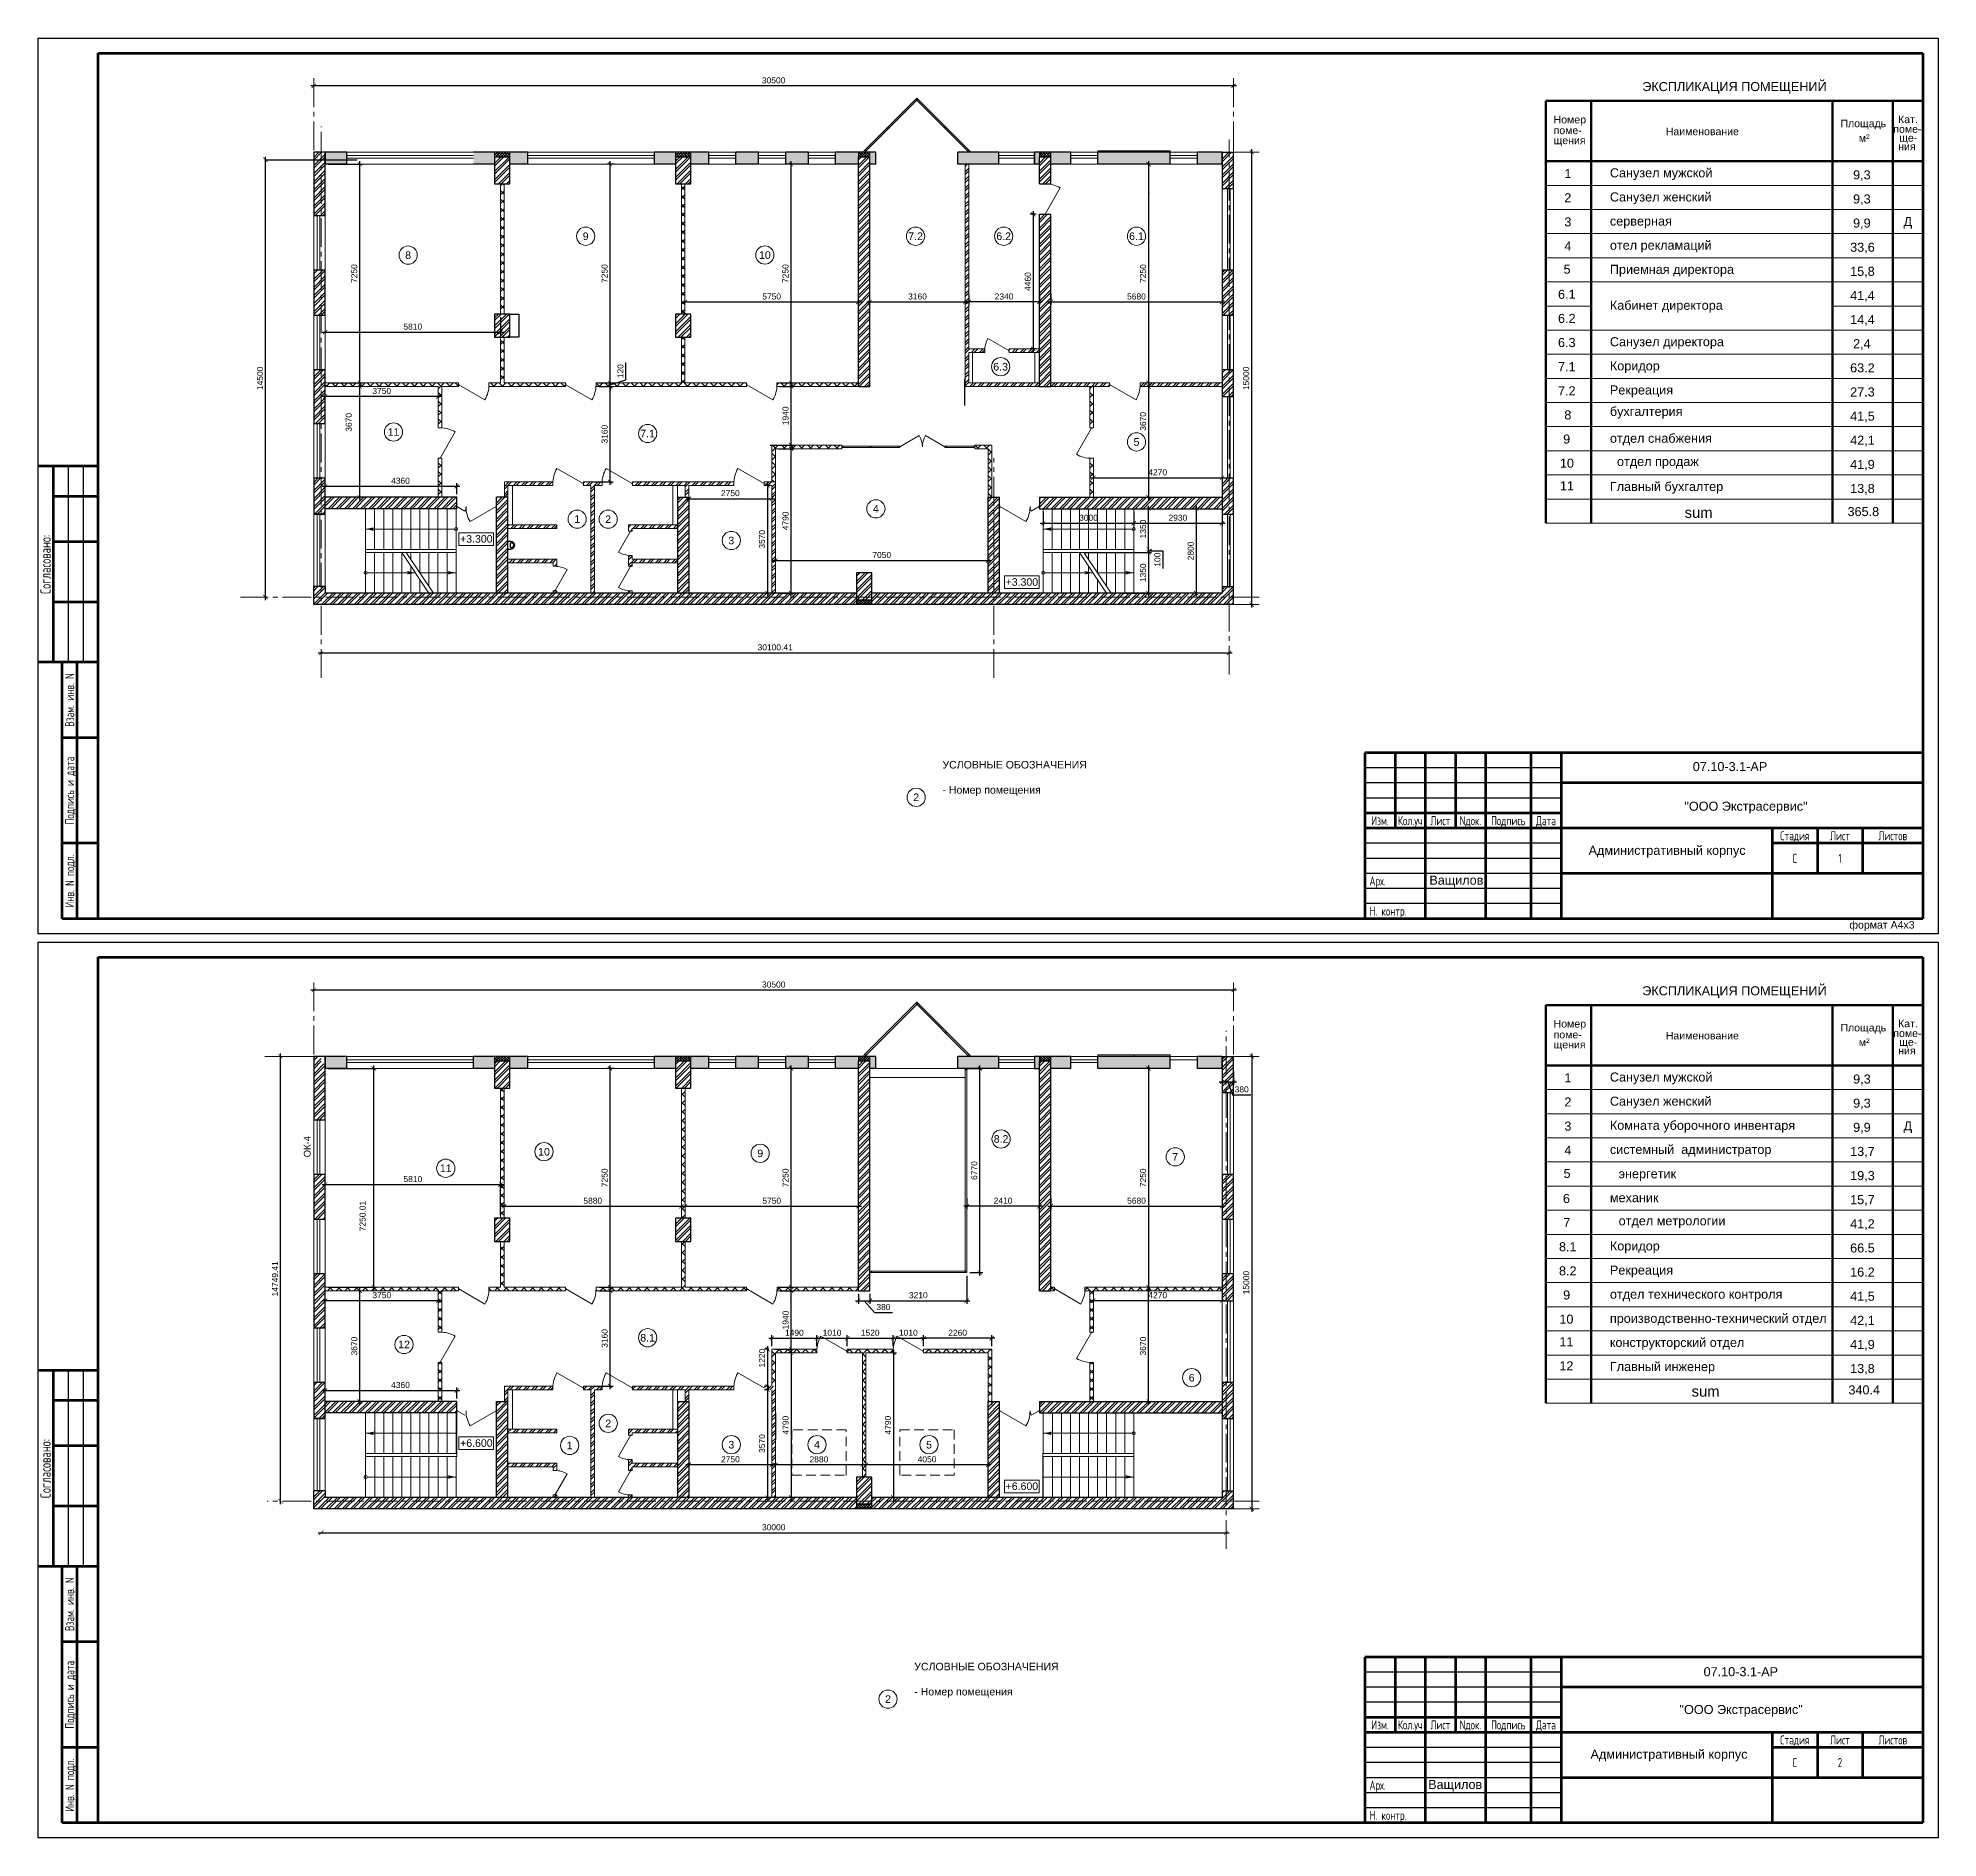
# Model space of a CAD drawing. Header units: millimetres. Extents: x 19315 to 19945, y -11469 to -10873.
import ezdxf
from ezdxf.enums import TextEntityAlignment as Align

# ---------------------------------------------------------------- set-up
doc = ezdxf.new("R2010")
doc.units = ezdxf.units.MM
for name, pattern in [('CENTER2', [28.575, 19.05, -3.175, 3.175, -3.175]), ('CONTINOUS', [0]), ('HIDDEN2', [4.7625, 3.175, -1.5875]), ('ОСЕВАЯ', [2, 1.25, -0.25, 0.25, -0.25])]:
    doc.linetypes.add(name, pattern=pattern)
doc.layers.add('0_FORMAT', color=7, linetype='Continuous')
doc.layers.add('SANITA', color=162, linetype='Continuous')
for name, color, linetype, lineweight in [('OKNА', 153, 'Continuous', 0), ('WC', 140, 'Continuous', 0), ('АР 0', 7, 'Continuous', 15), ('Двери', 12, 'Continuous', 15), ('Лестн', 7, 'Continuous', 0), ('Наружные стены', 2, 'Continuous', 30), ('Наружные стены кирпич', 22, 'Continuous', 60), ('Оси', 7, 'ОСЕВАЯ', 0), ('Отметки', 7, 'Continuous', 0), ('Перегородки', 41, 'Continuous', 18), ('Построение', 21, 'Continuous', 9), ('Размеры', 255, 'Continuous', 9), ('рамка_штамп', 7, 'Continuous', 20), ('Стеклянные перегородки', 153, 'Continuous', 0), ('Текст', 254, 'Continuous', 0), ('Штих планы', 7, 'Continuous', 0), ('штрих кирпич', 30, 'Continuous', 0), ('Экспликация', 255, 'Continuous', 15)]:
    doc.layers.add(name, color=color, linetype=linetype, lineweight=lineweight)
doc.layers.add('утепл', color=7, linetype='Continuous', lineweight=0, true_color=0xab9638)
doc.styles.add('1', font='arial.ttf')
doc.styles.add('1- arial', font='arial.ttf')
doc.styles.add('Arial-прямой', font='arial.ttf')
doc.styles.add('Romans_0.7', font='romans.shx', dxfattribs={"width": 0.7, "height": 300})
doc.styles.add('ОСНОВНОЙ', font='arial.ttf', dxfattribs={"width": 0.75})
doc.dimstyles.new('zhu m100', dxfattribs={"dimtxt": 2, "dimasz": 1.4, "dimexe": 1, "dimexo": 1, "dimgap": 0.8, "dimtad": 1, "dimlfac": 100, "dimzin": 12, "dimdsep": 46, "dimtxsty": '1', "dimblk": 'ARCHTICK', "dimcen": 0.09, "dimdle": 1, "dimclrd": 7, "dimclre": 7, "dimclrt": 7, "dimazin": 3, "dimtfac": 1, "dimtmove": 1, "dimatfit": 3, "dimfxl": 1, "dimtolj": 1, "dimtzin": 0, "dimarcsym": 0})

msp = doc.modelspace()

# ---------------------------------------------------------------- texts
at = {"color": 4, "ltscale": 0.5, "attachment_point": 1, "style": 'Arial-прямой'}
for s, width, heights, insert, char_height in [('{\\C256;sum}', 15, [3.31065], (19861.00357, -11028.20604), 3.5), ('{\\C256;Ващилов}', 20, [0], (19776.35643, -11150.3225), 3), ('{\\C256;sum}', 15, [3.31065], (19863.3149, -11319.55748), 3.5), ('{\\C256;Ващилов}', 20, [0], (19775.95489, -11450.15193), 3)]:
    msp.add_mtext_dynamic_manual_height_columns(s, width=width, gutter_width=17.5, heights=heights, dxfattribs=dict(at, insert=insert, char_height=char_height))
at = {"layer": 'АР 0', "ltscale": 3, "style": 'ОСНОВНОЙ'}
for p in [(19877.50703, -10890.20958), (19877.50703, -11190.00958)]:
    msp.add_text('ЭКСПЛИКАЦИЯ ПОМЕЩЕНИЙ', height=3, dxfattribs=at).set_placement(p, align=Align.CENTER)
for s, p in [('Номер', (19817.55802, -10900.90364)), ('Кат.', (19931.76592, -10900.8331)), ('поме-', (19817.55802, -10904.48712)), ('Наименование', (19854.7428, -10904.8348)), ('Площадь', (19912.67373, -10902.18345)), ('м²', (19918.74477, -10907.04674)), ('поме-', (19930.19913, -10904.034)), ('ще-', (19932.16368, -10906.96686)), ('щения', (19817.55802, -10907.81463)), ('ния', (19931.80517, -10909.83651)), ('Номер', (19817.55802, -11200.70364)), ('Площадь', (19912.67373, -11201.98345)), ('Кат.', (19931.76592, -11200.6331)), ('поме-', (19817.55802, -11204.28712)), ('щения', (19817.55802, -11207.61463)), ('Наименование', (19854.7428, -11204.6348)), ('м²', (19918.74477, -11206.84674)), ('поме-', (19930.19913, -11203.834)), ('ще-', (19932.16368, -11206.76686)), ('ния', (19931.80517, -11209.63651))]:
    msp.add_text(s, height=2.5, dxfattribs=at).set_placement(p)
at = {"layer": 'Отметки', "style": 'Arial-прямой'}
for s, p in [('+3.300', (19454.95666, -11039.91924)), ('+3.300', (19635.84538, -11054.22004)), ('+6.600', (19454.96934, -11339.71924)), ('+6.600', (19635.85806, -11354.02004))]:
    msp.add_text(s, height=2.5, dxfattribs=at).set_placement(p)
at = {"layer": 'рамка_штамп', "style": 'Arial-прямой'}
msp.add_text('формат А4x3', height=2.5, dxfattribs=at).set_placement((19926.43293, -11166.64331), align=Align.MIDDLE_CENTER)
at = {"layer": 'Текст', "color": 7, "ltscale": 100, "style": 'Arial-прямой'}
for s, p in [('1', (19821.11305, -10919.07699)), ('Санузел мужской', (19836.21172, -10918.80985)), ('9,3', (19916.85277, -10919.47492)), ('2', (19821.11305, -10927.07699)), ('Санузел женский', (19836.21172, -10926.80985)), ('9,3', (19916.85277, -10927.47492)), ('3', (19821.11305, -10935.07699)), ('серверная', (19836.21172, -10934.80985)), ('9,9', (19916.85277, -10935.47492)), ('4', (19821.11305, -10943.07699)), ('отел рекламаций ', (19836.21172, -10942.80985)), ('33,6', (19915.87562, -10943.47492)), ('5', (19820.85372, -10950.75783)), ('Приемная директора', (19836.21172, -10950.80985)), ('15,8', (19915.87562, -10951.47492)), ('6.1', (19819.01171, -10959.07699)), ('Кабинет директора', (19836.21172, -10962.72276)), ('41,4', (19915.87562, -10959.47492)), ('6.2', (19819.01171, -10967.07699)), ('14,4', (19915.87562, -10967.47492)), ('6.3', (19819.01171, -10975.07699)), ('Санузел директора', (19836.21172, -10974.80985)), ('2,4', (19916.85277, -10975.47492)), ('7.1', (19819.01171, -10983.07699)), ('Коридор', (19836.21172, -10982.80985)), ('7.2', (19819.01171, -10991.07699)), ('Рекреация', (19836.21172, -10990.80985)), ('27.3', (19915.87562, -10991.47492)), ('8', (19821.11305, -10999.07699)), ('бухгалтерия', (19836.21172, -10997.91723)), ('41,5', (19915.87562, -10999.47492)), ('9', (19820.71244, -11007.07699)), ('отдел снабжения', (19836.21172, -11006.80985)), ('42,1', (19915.87562, -11007.47492)), ('10', (19819.62896, -11015.07699)), ('отдел продаж', (19838.54558, -11014.51599)), ('41,9', (19915.87562, -11015.47492)), ('11', (19819.62896, -11022.5632)), ('Главный бухгалтер', (19836.21172, -11022.80985)), ('13,8', (19915.87562, -11023.47492)), ('365.8', (19915.00236, -11031.1282)), ('07.10-3.1-АР', (19863.7032, -11115.6704)), ('"ООО Экстрасервис"', (19860.9171, -11128.81264)), ('1', (19821.11305, -11218.87699)), ('Санузел мужской', (19836.21172, -11218.60985)), ('9,3', (19916.86545, -11219.27492)), ('2', (19821.11305, -11226.87699)), ('Санузел женский', (19836.21172, -11226.60985)), ('9,3', (19916.86545, -11227.27492)), ('3', (19821.11305, -11234.87699)), ('Комната уборочного инвентаря', (19836.21172, -11234.60985)), ('9,9', (19916.86545, -11235.27492)), ('4', (19821.11305, -11242.87699)), ('системный  администратор', (19836.21172, -11242.60985)), ('13,7', (19915.87562, -11243.27492)), ('5', (19820.85372, -11250.55783)), ('энергетик', (19839.10289, -11250.67283)), ('19,3', (19915.87562, -11251.27492)), ('6', (19820.64076, -11258.87699)), ('механик', (19836.21172, -11258.60985)), ('15,7', (19915.87562, -11259.27492)), ('7', (19820.75417, -11266.87699)), ('отдел метрологии', (19839.10598, -11266.2751)), ('41,2', (19915.87562, -11267.27492)), ('8.1', (19819.33185, -11274.87699)), ('Коридор', (19836.21172, -11274.60985)), ('8.2', (19819.33185, -11282.87699)), ('Рекреация', (19836.21172, -11282.60985)), ('16.2', (19915.87562, -11283.27492)), ('9', (19820.71244, -11290.87699)), ('отдел технического контроля', (19836.21172, -11290.60985)), ('41,5', (19915.87562, -11291.27492)), ('10', (19819.4596, -11298.87699)), ('производственно-технический отдел', (19836.21172, -11298.60985)), ('42,1', (19915.87562, -11299.27492)), ('11', (19819.4596, -11306.3632)), ('конструкторский отдел', (19836.21172, -11306.60985)), ('41,9', (19915.87562, -11307.27492)), ('12', (19819.4596, -11314.3632)), ('Главный инженер', (19836.21172, -11314.60985)), ('13,8', (19915.87562, -11315.27492)), ('340.4', (19915.3002, -11322.33717)), ('07.10-3.1-АР', (19867.27491, -11415.77423)), ('"ООО Экстрасервис"', (19859.30493, -11428.30381))]:
    msp.add_text(s, height=3, dxfattribs=at).set_placement(p)
for p in [(19935.00703, -10933.47324), (19935.00703, -11233.27324)]:
    msp.add_text('Д', height=3, dxfattribs=at).set_placement(p, align=Align.MIDDLE_CENTER)
at = {"layer": 'Текст', "color": 1, "ltscale": 100, "style": 'Arial-прямой'}
for s, p in [('63.2', (19915.87562, -10983.47492)), ('66.5', (19915.87562, -11275.27492))]:
    msp.add_text(s, height=3, dxfattribs=at).set_placement(p)
at = {"layer": 'Текст', "color": 7, "ltscale": 100, "char_height": 3, "width": 54.4388412, "attachment_point": 1, "style": 'Arial-прямой'}
for insert in [(19829.14522, -11140.43856), (19829.7898, -11440.12926)]:
    msp.add_mtext('Административный корпус', dxfattribs=dict(at, insert=insert))
at = {"layer": 'Экспликация', "color": 7, "lineweight": 25, "style": 'Arial-прямой'}
msp.add_text('ОК-4', height=2.25, rotation=90, dxfattribs=at).set_placement((19405.39641, -11243.73559))
at = {"layer": 'Экспликация', "lineweight": 25, "char_height": 2.5, "attachment_point": 1, "style": 'Arial-прямой'}
for insert in [(19614.90398, -11112.30547), (19605.55275, -11411.31355)]:
    msp.add_mtext_dynamic_manual_height_columns('УСЛОВНЫЕ ОБОЗНАЧЕНИЯ\\P\\pi-2.5,l2.5,t2.5;\\P\\ptz;- Номер помещения {\\H1.83333x; }', width=48.3737151, gutter_width=8.89916, heights=[49.91026], dxfattribs=dict(at, insert=insert))

# ---------------------------------------------------------------- blocks, each defined once
blk = doc.blocks.new('$P110')
at = {"layer": 'SANITA'}
for p, q in [((0, 1.5), (0, -1.5)), ((0.3, 1.8), (1.4, 1.8)), ((1, -0.75), (1, 0.75)), ((0.3, -1.8), (1.4, -1.8))]:
    blk.add_line(p, q, dxfattribs=at)
for centre, radius, start, end in [((0.3, 1.5), 0.3, 90, 180), ((1.93116, 0.405761), 0.992762, 64.794735594, 159.711234167), ((1.52661, 0.604032), 0.546469, 87.546872178, 164.507464251), ((1.07, 0), 1.83, 280.388857815, 79.611142185), ((1.32895, 0), 1.171052, 280.880537622, 79.119462378), ((0.3, -1.5), 0.3, 180, 270), ((1.52661, -0.604032), 0.546466, 195.492535749, 272.453127822), ((1.93116, -0.405761), 0.992753, 200.288765833, 295.205264406)]:
    blk.add_arc(centre, radius, start, end, dxfattribs=at)
blk = doc.blocks.new('_ArchTick')
at = {"color": 0, "linetype": 'ByBlock', "const_width": 0.15}
blk.add_lwpolyline([(-0.5, -0.5), (0.5, 0.5)], dxfattribs=at)
blk = doc.blocks.new('*D14')
at = {"layer": 'Defpoints', "color": 0, "linetype": 'CONTINOUS', "ltscale": 0.5, "transparency": 16777216}
for p in [(19408.93, -11076.48), (19709.94, -11076.48), (19709.94, -11076.48)]:
    blk.add_point(p, dxfattribs=at)
at = {"layer": 'Оси', "color": 7, "linetype": 'CONTINOUS', "lineweight": -2, "ltscale": 0.5, "transparency": 16777216}
blk.add_line((19407.93, -11076.48), (19710.94, -11076.48), dxfattribs=at)
at = {"layer": 'Оси', "color": 7, "linetype": 'CONTINOUS', "lineweight": -2, "ltscale": 0.5, "transparency": 16777216, "xscale": 1.4, "yscale": 1.4, "zscale": 1.4, "rotation": 180}
blk.add_blockref('_ArchTick', (19408.93, -11076.48), dxfattribs=at)
at = {"layer": 'Оси', "color": 7, "linetype": 'CONTINOUS', "lineweight": -2, "ltscale": 0.5, "transparency": 16777216, "xscale": 1.4, "yscale": 1.4, "zscale": 1.4}
blk.add_blockref('_ArchTick', (19709.94, -11076.48), dxfattribs=at)
at = {"layer": 'Оси', "color": 7, "linetype": 'CONTINOUS', "ltscale": 0.5, "transparency": 16777216, "insert": (19559.44, -11074.66), "char_height": 2, "attachment_point": 5, "style": 'Arial-прямой'}
blk.add_mtext('\\A1;30100.41', dxfattribs=at)
blk = doc.blocks.new('*D15')
at = {"layer": 'Defpoints', "color": 0, "linetype": 'CONTINOUS', "ltscale": 0.5, "transparency": 16777216}
for p in [(19408.95, -11368.2), (19708.95, -11368.2), (19708.95, -11368.2)]:
    blk.add_point(p, dxfattribs=at)
at = {"layer": 'Оси', "color": 7, "linetype": 'CONTINOUS', "lineweight": -2, "ltscale": 0.5, "transparency": 16777216}
blk.add_line((19407.95, -11368.2), (19709.95, -11368.2), dxfattribs=at)
at = {"layer": 'Оси', "color": 7, "linetype": 'CONTINOUS', "lineweight": -2, "ltscale": 0.5, "transparency": 16777216, "xscale": 1.4, "yscale": 1.4, "zscale": 1.4, "rotation": 180}
blk.add_blockref('_ArchTick', (19408.95, -11368.2), dxfattribs=at)
at = {"layer": 'Оси', "color": 7, "linetype": 'CONTINOUS', "lineweight": -2, "ltscale": 0.5, "transparency": 16777216, "xscale": 1.4, "yscale": 1.4, "zscale": 1.4}
blk.add_blockref('_ArchTick', (19708.95, -11368.2), dxfattribs=at)
at = {"layer": 'Оси', "color": 7, "linetype": 'CONTINOUS', "ltscale": 0.5, "transparency": 16777216, "insert": (19558.95, -11366.38), "char_height": 2, "attachment_point": 5, "style": 'Arial-прямой'}
blk.add_mtext('\\A1;30000', dxfattribs=at)
blk = doc.blocks.new('*D16')
at = {"layer": 'Defpoints', "color": 0, "linetype": 'CONTINOUS', "ltscale": 0.5, "transparency": 16777216}
for p in [(19390.42, -10912.97), (19390.42, -10912.97), (19390.42, -11057.97)]:
    blk.add_point(p, dxfattribs=at)
at = {"layer": 'Оси', "color": 7, "linetype": 'CONTINOUS', "lineweight": -2, "ltscale": 0.5, "transparency": 16777216}
blk.add_line((19390.42, -11058.97), (19390.42, -10911.97), dxfattribs=at)
at = {"layer": 'Оси', "color": 7, "linetype": 'CONTINOUS', "lineweight": -2, "ltscale": 0.5, "transparency": 16777216, "xscale": 1.4, "yscale": 1.4, "zscale": 1.4}
for p, rotation in [((19390.42, -10912.97), 90), ((19390.42, -11057.97), 270)]:
    blk.add_blockref('_ArchTick', p, dxfattribs=dict(at, rotation=rotation))
at = {"layer": 'Оси', "color": 7, "linetype": 'CONTINOUS', "ltscale": 0.5, "transparency": 16777216, "insert": (19388.6, -10985.47), "char_height": 2, "attachment_point": 5, "rotation": 90, "style": 'Arial-прямой'}
blk.add_mtext('\\A1;14500', dxfattribs=at)
blk = doc.blocks.new('*D17')
at = {"layer": 'Defpoints', "color": 0, "linetype": 'CONTINOUS', "ltscale": 0.5, "transparency": 16777216}
for p in [(19395.43, -11210.27), (19395.43, -11210.27), (19395.43, -11357.77)]:
    blk.add_point(p, dxfattribs=at)
at = {"layer": 'Оси', "color": 7, "linetype": 'CONTINOUS', "lineweight": -2, "ltscale": 0.5, "transparency": 16777216}
blk.add_line((19395.43, -11358.77), (19395.43, -11209.27), dxfattribs=at)
at = {"layer": 'Оси', "color": 7, "linetype": 'CONTINOUS', "lineweight": -2, "ltscale": 0.5, "transparency": 16777216, "xscale": 1.4, "yscale": 1.4, "zscale": 1.4}
for p, rotation in [((19395.43, -11210.27), 90), ((19395.43, -11357.77), 270)]:
    blk.add_blockref('_ArchTick', p, dxfattribs=dict(at, rotation=rotation))
at = {"layer": 'Оси', "color": 7, "linetype": 'CONTINOUS', "ltscale": 0.5, "transparency": 16777216, "insert": (19393.61, -11284.02), "char_height": 2, "attachment_point": 5, "rotation": 90, "style": 'Arial-прямой'}
blk.add_mtext('\\A1;14749.41', dxfattribs=at)
blk = doc.blocks.new('*D18')
at = {"layer": 'Defpoints', "color": 0, "linetype": 'CONTINOUS', "ltscale": 0.5, "transparency": 16777216}
for p in [(19717.43, -10910.47), (19717.43, -11060.47), (19717.43, -11060.47)]:
    blk.add_point(p, dxfattribs=at)
at = {"layer": 'Оси', "color": 7, "linetype": 'CONTINOUS', "lineweight": -2, "ltscale": 0.5, "transparency": 16777216}
blk.add_line((19717.43, -10909.47), (19717.43, -11061.47), dxfattribs=at)
at = {"layer": 'Оси', "color": 7, "linetype": 'CONTINOUS', "lineweight": -2, "ltscale": 0.5, "transparency": 16777216, "xscale": 1.4, "yscale": 1.4, "zscale": 1.4}
for p, rotation in [((19717.43, -10910.47), 90), ((19717.43, -11060.47), 270)]:
    blk.add_blockref('_ArchTick', p, dxfattribs=dict(at, rotation=rotation))
at = {"layer": 'Оси', "color": 7, "linetype": 'CONTINOUS', "ltscale": 0.5, "transparency": 16777216, "insert": (19715.61, -10985.47), "char_height": 2, "attachment_point": 5, "rotation": 90, "style": 'Arial-прямой'}
blk.add_mtext('\\A1;15000', dxfattribs=at)
blk = doc.blocks.new('*D19')
at = {"layer": 'Defpoints', "color": 0, "linetype": 'CONTINOUS', "ltscale": 0.5, "transparency": 16777216}
for p in [(19717.45, -11210.27), (19717.45, -11360.27), (19717.45, -11360.27)]:
    blk.add_point(p, dxfattribs=at)
at = {"layer": 'Оси', "color": 7, "linetype": 'CONTINOUS', "lineweight": -2, "ltscale": 0.5, "transparency": 16777216}
blk.add_line((19717.45, -11209.27), (19717.45, -11361.27), dxfattribs=at)
at = {"layer": 'Оси', "color": 7, "linetype": 'CONTINOUS', "lineweight": -2, "ltscale": 0.5, "transparency": 16777216, "xscale": 1.4, "yscale": 1.4, "zscale": 1.4}
for p, rotation in [((19717.45, -11210.27), 90), ((19717.45, -11360.27), 270)]:
    blk.add_blockref('_ArchTick', p, dxfattribs=dict(at, rotation=rotation))
at = {"layer": 'Оси', "color": 7, "linetype": 'CONTINOUS', "ltscale": 0.5, "transparency": 16777216, "insert": (19715.62, -11285.27), "char_height": 2, "attachment_point": 5, "rotation": 90, "style": 'Arial-прямой'}
blk.add_mtext('\\A1;15000', dxfattribs=at)
blk = doc.blocks.new('*D20')
at = {"layer": 'Defpoints', "color": 0, "linetype": 'CONTINOUS', "ltscale": 0.5, "transparency": 16777216}
for p in [(19406.43, -10888.47), (19406.43, -10888.47), (19711.43, -10888.47)]:
    blk.add_point(p, dxfattribs=at)
at = {"layer": 'Оси', "color": 7, "linetype": 'CONTINOUS', "lineweight": -2, "ltscale": 0.5, "transparency": 16777216}
blk.add_line((19712.43, -10888.47), (19405.43, -10888.47), dxfattribs=at)
at = {"layer": 'Оси', "color": 7, "linetype": 'CONTINOUS', "lineweight": -2, "ltscale": 0.5, "transparency": 16777216, "xscale": 1.4, "yscale": 1.4, "zscale": 1.4, "rotation": 180}
blk.add_blockref('_ArchTick', (19406.43, -10888.47), dxfattribs=at)
at = {"layer": 'Оси', "color": 7, "linetype": 'CONTINOUS', "lineweight": -2, "ltscale": 0.5, "transparency": 16777216, "xscale": 1.4, "yscale": 1.4, "zscale": 1.4}
blk.add_blockref('_ArchTick', (19711.43, -10888.47), dxfattribs=at)
at = {"layer": 'Оси', "color": 7, "linetype": 'CONTINOUS', "ltscale": 0.5, "transparency": 16777216, "insert": (19558.93, -10886.65), "char_height": 2, "attachment_point": 5, "style": 'Arial-прямой'}
blk.add_mtext('\\A1;30500', dxfattribs=at)
blk = doc.blocks.new('*U9')
at = {"layer": '0_FORMAT'}
for p, q in [((0, 0), (0, 297)), ((0, 297), (630, 297)), ((630, 297), (630, 0)), ((10, 155), (10, 90)), ((15, 155), (15, 90)), ((20, 90), (8, 90)), ((505, 55), (440, 55)), ((505, 50), (440, 50)), ((505, 45), (440, 45)), ((505, 30), (440, 30)), ((505, 25), (440, 25)), ((505, 20), (440, 20)), ((505, 15), (440, 15)), ((505, 10), (440, 10)), ((630, 0), (0, 0))]:
    blk.add_line(p, q, dxfattribs=at)
at = {"layer": '0_FORMAT', "lineweight": 60}
for p, q in [((20, 5), (20, 292)), ((20, 292), (625, 292)), ((625, 292), (625, 5)), ((20, 155), (0, 155)), ((5, 155), (5, 90)), ((20, 145), (5, 145)), ((20, 130), (5, 130)), ((20, 110), (5, 110)), ((20, 90), (0, 90)), ((8, 5), (8, 90)), ((13, 5), (13, 90)), ((20, 65), (8, 65)), ((440, 60), (440, 5)), ((625, 60), (440, 60)), ((450, 60), (450, 35)), ((460, 60), (460, 5)), ((470, 60), (470, 35)), ((480, 60), (480, 5)), ((495, 60), (495, 5)), ((505, 60), (505, 5)), ((625, 50), (505, 50)), ((505, 40), (440, 40)), ((625, 35), (440, 35)), ((575, 35), (575, 5)), ((590, 35), (590, 20)), ((605, 35), (605, 20)), ((20, 30), (8, 30)), ((625, 30), (575, 30)), ((625, 20), (505, 20)), ((20, 5), (8, 5)), ((625, 5), (20, 5))]:
    blk.add_line(p, q, dxfattribs=at)
at = {"layer": '0_FORMAT', "style": 'Romans_0.7', "width": 0.7}
for s, height, p in [('Согласовано:', 3.5, (2.5, 122.5)), ('Взам. инв. N', 3, (10.5, 77.5)), ('Подпись и дата', 3, (10.5, 47.5)), ('Инв. N подл.', 3, (10.5, 17.5))]:
    blk.add_text(s, height=height, rotation=90, dxfattribs=at).set_placement(p, align=Align.MIDDLE_CENTER)
for s, p in [('Изм.', (445, 37.5)), ('Кол.уч', (455, 37.5)), ('Лист', (465, 37.5)), ('Nдок.', (475, 37.5)), ('Подпись', (487.5, 37.5)), ('Дата', (500, 37.5)), ('Стадия', (582.5, 32.5)), ('Лист', (597.5, 32.5)), ('Листов', (615, 32.5))]:
    blk.add_text(s, height=3, dxfattribs=at).set_placement(p, align=Align.MIDDLE_CENTER)
for tag, p in [('ДОЛЖНОСТЬ_1', (441.5, 32.5)), ('ФАМИЛИЯ_1', (460.5, 32.5)), ('ДОЛЖНОСТЬ_2', (441.5, 27.5)), ('ФАМИЛИЯ_2', (460.5, 27.5)), ('ДОЛЖНОСТЬ_3', (441.5, 22.5)), ('ДОЛЖНОСТЬ_4', (441.5, 17.5)), ('ФАМИЛИЯ_3', (460.5, 22.5)), ('ФАМИЛИЯ_4', (460.5, 17.5)), ('ДОЛЖНОСТЬ_5', (441.5, 12.5)), ('ФАМИЛИЯ_5', (460.5, 12.5)), ('ДОЛЖНОСТЬ_6', (441.5, 7.5)), ('ФАМИЛИЯ_6', (460.5, 7.5))]:
    blk.add_attdef(tag, text='', height=3, dxfattribs=at).set_placement(p, align=Align.MIDDLE_LEFT)
for tag, p in [('СТАДИЯ', (582.5, 25)), ('ЛИСТ', (597.5, 25)), ('ЛИСТОВ', (615, 25))]:
    blk.add_attdef(tag, text='', height=3, dxfattribs=at).set_placement(p, align=Align.MIDDLE_CENTER)
blk = doc.blocks.new('Экспл_Помещений')
at = {"layer": 'Экспликация'}
blk.add_circle((0, 0), 3, dxfattribs=at)
at = {"layer": 'Экспликация', "color": 0, "style": '1- arial', "flags": 12}
blk.add_attdef('№_ПОМЕЩЕНИЯ', text='', height=2.5, dxfattribs=at).set_placement((0, 0), align=Align.MIDDLE_CENTER)
blk = doc.blocks.new('*D21')
at = {"layer": 'Defpoints', "color": 0, "ltscale": 0.5, "transparency": 16777216}
for p in [(19647.03, -10931.07), (19645.02, -10975.67), (19647.03, -10975.67)]:
    blk.add_point(p, dxfattribs=at)
at = {"layer": 'Размеры', "color": 7, "lineweight": -2, "ltscale": 0.5, "transparency": 16777216}
for p, q in [((19645.02, -10930.07), (19645.02, -10976.67)), ((19646.03, -10931.07), (19644.02, -10931.07)), ((19646.03, -10975.67), (19644.02, -10975.67))]:
    blk.add_line(p, q, dxfattribs=at)
at = {"layer": 'Размеры', "color": 7, "lineweight": -2, "ltscale": 0.5, "transparency": 16777216, "xscale": 1.4, "yscale": 1.4, "zscale": 1.4}
for p, rotation in [((19645.02, -10931.07), 90), ((19645.02, -10975.67), 270)]:
    blk.add_blockref('_ArchTick', p, dxfattribs=dict(at, rotation=rotation))
at = {"layer": 'Размеры', "color": 7, "ltscale": 0.5, "transparency": 16777216, "insert": (19643.2, -10953.37), "char_height": 2, "attachment_point": 5, "rotation": 90, "style": '1'}
blk.add_mtext('\\A1;4460', dxfattribs=at)
blk = doc.blocks.new('*D22')
at = {"layer": 'Defpoints', "color": 0, "ltscale": 0.5, "transparency": 16777216}
for p in [(19623.63, -10956.75), (19623.63, -10960.14), (19647.03, -10956.48)]:
    blk.add_point(p, dxfattribs=at)
at = {"layer": 'Размеры', "color": 7, "lineweight": -2, "ltscale": 0.5, "transparency": 16777216}
for p, q in [((19648.03, -10960.14), (19622.63, -10960.14)), ((19623.63, -10957.75), (19623.63, -10961.14)), ((19647.03, -10957.48), (19647.03, -10961.14))]:
    blk.add_line(p, q, dxfattribs=at)
at = {"layer": 'Размеры', "color": 7, "lineweight": -2, "ltscale": 0.5, "transparency": 16777216, "xscale": 1.4, "yscale": 1.4, "zscale": 1.4, "rotation": 180}
blk.add_blockref('_ArchTick', (19623.63, -10960.14), dxfattribs=at)
at = {"layer": 'Размеры', "color": 7, "lineweight": -2, "ltscale": 0.5, "transparency": 16777216, "xscale": 1.4, "yscale": 1.4, "zscale": 1.4}
blk.add_blockref('_ArchTick', (19647.03, -10960.14), dxfattribs=at)
at = {"layer": 'Размеры', "color": 7, "ltscale": 0.5, "transparency": 16777216, "insert": (19635.33, -10958.32), "char_height": 2, "attachment_point": 5, "style": '1'}
blk.add_mtext('\\A1;2340', dxfattribs=at)
blk = doc.blocks.new('*D23')
at = {"layer": 'Defpoints', "color": 0, "ltscale": 0.5, "transparency": 16777216}
for p in [(19650.83, -10956.48), (19707.63, -10956.48), (19707.63, -10960.14)]:
    blk.add_point(p, dxfattribs=at)
at = {"layer": 'Размеры', "color": 7, "lineweight": -2, "ltscale": 0.5, "transparency": 16777216}
for p, q in [((19649.83, -10960.14), (19708.63, -10960.14)), ((19650.83, -10957.48), (19650.83, -10961.14)), ((19707.63, -10957.48), (19707.63, -10961.14))]:
    blk.add_line(p, q, dxfattribs=at)
at = {"layer": 'Размеры', "color": 7, "lineweight": -2, "ltscale": 0.5, "transparency": 16777216, "xscale": 1.4, "yscale": 1.4, "zscale": 1.4, "rotation": 180}
blk.add_blockref('_ArchTick', (19650.83, -10960.14), dxfattribs=at)
at = {"layer": 'Размеры', "color": 7, "lineweight": -2, "ltscale": 0.5, "transparency": 16777216, "xscale": 1.4, "yscale": 1.4, "zscale": 1.4}
blk.add_blockref('_ArchTick', (19707.63, -10960.14), dxfattribs=at)
at = {"layer": 'Размеры', "color": 7, "ltscale": 0.5, "transparency": 16777216, "insert": (19679.23, -10958.32), "char_height": 2, "attachment_point": 5, "style": '1'}
blk.add_mtext('\\A1;5680', dxfattribs=at)
blk = doc.blocks.new('*D63')
at = {"layer": 'Defpoints', "color": 0, "ltscale": 0.5, "transparency": 16777216}
for p in [(19683.24, -10914.47), (19683.24, -10986.97), (19683.24, -10986.97)]:
    blk.add_point(p, dxfattribs=at)
at = {"layer": 'Размеры', "color": 7, "lineweight": -2, "ltscale": 0.5, "transparency": 16777216}
blk.add_line((19683.24, -10913.47), (19683.24, -10987.97), dxfattribs=at)
at = {"layer": 'Размеры', "color": 7, "lineweight": -2, "ltscale": 0.5, "transparency": 16777216, "xscale": 1.4, "yscale": 1.4, "zscale": 1.4}
for p, rotation in [((19683.24, -10914.47), 90), ((19683.24, -10986.97), 270)]:
    blk.add_blockref('_ArchTick', p, dxfattribs=dict(at, rotation=rotation))
at = {"layer": 'Размеры', "color": 7, "ltscale": 0.5, "transparency": 16777216, "insert": (19681.42, -10950.72), "char_height": 2, "attachment_point": 5, "rotation": 90, "style": '1'}
blk.add_mtext('\\A1;7250', dxfattribs=at)
blk = doc.blocks.new('*D64')
at = {"layer": 'Defpoints', "color": 0, "ltscale": 0.5, "transparency": 16777216}
for p in [(19683.24, -10988.17), (19683.24, -11024.87), (19683.24, -11024.87)]:
    blk.add_point(p, dxfattribs=at)
at = {"layer": 'Размеры', "color": 7, "lineweight": -2, "ltscale": 0.5, "transparency": 16777216}
for p, q in [((19683.24, -10987.17), (19683.24, -11025.87)), ((19684.24, -11024.87), (19684.24, -11024.87))]:
    blk.add_line(p, q, dxfattribs=at)
at = {"layer": 'Размеры', "color": 7, "lineweight": -2, "ltscale": 0.5, "transparency": 16777216, "xscale": 1.4, "yscale": 1.4, "zscale": 1.4}
for p, rotation in [((19683.24, -10988.17), 90), ((19683.24, -11024.87), 270)]:
    blk.add_blockref('_ArchTick', p, dxfattribs=dict(at, rotation=rotation))
at = {"layer": 'Размеры', "color": 7, "ltscale": 0.5, "transparency": 16777216, "insert": (19681.42, -10999.72), "char_height": 2, "attachment_point": 5, "rotation": 90, "style": '1'}
blk.add_mtext('\\A1;3670', dxfattribs=at)
blk = doc.blocks.new('*D24')
at = {"layer": 'Defpoints', "color": 0, "ltscale": 0.5, "transparency": 16777216}
for p in [(19682.73, -11028.67), (19683.24, -11028.67), (19682.73, -11042.17)]:
    blk.add_point(p, dxfattribs=at)
at = {"layer": 'Размеры', "color": 7, "lineweight": -2, "ltscale": 0.5, "transparency": 16777216}
for p, q in [((19683.24, -11043.17), (19683.24, -11027.67)), ((19683.73, -11028.67), (19684.24, -11028.67)), ((19683.73, -11042.17), (19684.24, -11042.17))]:
    blk.add_line(p, q, dxfattribs=at)
at = {"layer": 'Размеры', "color": 7, "lineweight": -2, "ltscale": 0.5, "transparency": 16777216, "xscale": 1.4, "yscale": 1.4, "zscale": 1.4}
for p, rotation in [((19683.24, -11028.67), 90), ((19683.24, -11042.17), 270)]:
    blk.add_blockref('_ArchTick', p, dxfattribs=dict(at, rotation=rotation))
at = {"layer": 'Размеры', "color": 7, "ltscale": 0.5, "transparency": 16777216, "insert": (19681.42, -11035.42), "char_height": 2, "attachment_point": 5, "rotation": 90, "style": '1'}
blk.add_mtext('\\A1;1350', dxfattribs=at)
blk = doc.blocks.new('*D25')
at = {"layer": 'Defpoints', "color": 0, "ltscale": 0.5, "transparency": 16777216}
for p in [(19661.14, -11043.17), (19683.24, -11042.17), (19683.24, -11042.17)]:
    blk.add_point(p, dxfattribs=at)
at = {"layer": 'Размеры', "color": 7, "lineweight": -2, "ltscale": 0.5, "transparency": 16777216}
for p, q in [((19662.14, -11043.17), (19684.24, -11043.17)), ((19683.24, -11042.17), (19683.24, -11040.77)), ((19683.24, -11043.17), (19683.24, -11042.17)), ((19683.24, -11043.17), (19683.24, -11042.17)), ((19683.24, -11042.67), (19688.02, -11042.67)), ((19683.24, -11043.17), (19683.24, -11044.57)), ((19688.02, -11042.67), (19688.02, -11048.49))]:
    blk.add_line(p, q, dxfattribs=at)
at = {"layer": 'Размеры', "color": 7, "lineweight": -2, "ltscale": 0.5, "transparency": 16777216, "xscale": 1.4, "yscale": 1.4, "zscale": 1.4}
for p, rotation in [((19683.24, -11042.17), 270), ((19683.24, -11043.17), 90)]:
    blk.add_blockref('_ArchTick', p, dxfattribs=dict(at, rotation=rotation))
at = {"layer": 'Размеры', "color": 7, "ltscale": 0.5, "transparency": 16777216, "insert": (19686.2, -11045.58), "char_height": 2, "attachment_point": 5, "rotation": 90, "style": '1'}
blk.add_mtext('\\A1;100', dxfattribs=at)
blk = doc.blocks.new('*D26')
at = {"layer": 'Defpoints', "color": 0, "ltscale": 0.5, "transparency": 16777216}
for p in [(19661.14, -11043.17), (19673.73, -11056.67), (19683.24, -11056.67)]:
    blk.add_point(p, dxfattribs=at)
at = {"layer": 'Размеры', "color": 7, "lineweight": -2, "ltscale": 0.5, "transparency": 16777216}
for p, q in [((19662.14, -11043.17), (19684.24, -11043.17)), ((19683.24, -11042.17), (19683.24, -11057.67)), ((19674.73, -11056.67), (19684.24, -11056.67))]:
    blk.add_line(p, q, dxfattribs=at)
at = {"layer": 'Размеры', "color": 7, "lineweight": -2, "ltscale": 0.5, "transparency": 16777216, "xscale": 1.4, "yscale": 1.4, "zscale": 1.4}
for p, rotation in [((19683.24, -11043.17), 90), ((19683.24, -11056.67), 270)]:
    blk.add_blockref('_ArchTick', p, dxfattribs=dict(at, rotation=rotation))
at = {"layer": 'Размеры', "color": 7, "ltscale": 0.5, "transparency": 16777216, "insert": (19681.42, -11049.92), "char_height": 2, "attachment_point": 5, "rotation": 90, "style": '1'}
blk.add_mtext('\\A1;1350', dxfattribs=at)
blk = doc.blocks.new('*D27')
at = {"layer": 'Defpoints', "color": 0, "ltscale": 0.5, "transparency": 16777216}
for p in [(19699.05, -11028.67), (19699.05, -11056.67), (19699.05, -11056.67)]:
    blk.add_point(p, dxfattribs=at)
at = {"layer": 'Размеры', "color": 7, "lineweight": -2, "ltscale": 0.5, "transparency": 16777216}
blk.add_line((19699.05, -11027.67), (19699.05, -11057.67), dxfattribs=at)
at = {"layer": 'Размеры', "color": 7, "lineweight": -2, "ltscale": 0.5, "transparency": 16777216, "xscale": 1.4, "yscale": 1.4, "zscale": 1.4}
for p, rotation in [((19699.05, -11028.67), 90), ((19699.05, -11056.67), 270)]:
    blk.add_blockref('_ArchTick', p, dxfattribs=dict(at, rotation=rotation))
at = {"layer": 'Размеры', "color": 7, "ltscale": 0.5, "transparency": 16777216, "insert": (19697.23, -11042.67), "char_height": 2, "attachment_point": 5, "rotation": 90, "style": '1'}
blk.add_mtext('\\A1;2800', dxfattribs=at)
blk = doc.blocks.new('*D65')
at = {"layer": 'Defpoints', "color": 0, "ltscale": 0.5, "transparency": 16777216}
for p in [(19664.93, -11018.42), (19707.63, -11018.42), (19707.63, -11018.42)]:
    blk.add_point(p, dxfattribs=at)
at = {"layer": 'Размеры', "color": 7, "lineweight": -2, "ltscale": 0.5, "transparency": 16777216}
blk.add_line((19663.93, -11018.42), (19708.63, -11018.42), dxfattribs=at)
at = {"layer": 'Размеры', "color": 7, "lineweight": -2, "ltscale": 0.5, "transparency": 16777216, "xscale": 1.4, "yscale": 1.4, "zscale": 1.4, "rotation": 180}
blk.add_blockref('_ArchTick', (19664.93, -11018.42), dxfattribs=at)
at = {"layer": 'Размеры', "color": 7, "lineweight": -2, "ltscale": 0.5, "transparency": 16777216, "xscale": 1.4, "yscale": 1.4, "zscale": 1.4}
blk.add_blockref('_ArchTick', (19707.63, -11018.42), dxfattribs=at)
at = {"layer": 'Размеры', "color": 7, "ltscale": 0.5, "transparency": 16777216, "insert": (19686.28, -11016.6), "char_height": 2, "attachment_point": 5, "style": '1'}
blk.add_mtext('\\A1;4270', dxfattribs=at)
blk = doc.blocks.new('*D28')
at = {"layer": 'Defpoints', "color": 0, "ltscale": 0.5, "transparency": 16777216}
for p in [(19530.83, -11025.35), (19558.33, -11025.35), (19558.33, -11025.35)]:
    blk.add_point(p, dxfattribs=at)
at = {"layer": 'Размеры', "color": 7, "lineweight": -2, "ltscale": 0.5, "transparency": 16777216}
blk.add_line((19529.83, -11025.35), (19559.33, -11025.35), dxfattribs=at)
at = {"layer": 'Размеры', "color": 7, "lineweight": -2, "ltscale": 0.5, "transparency": 16777216, "xscale": 1.4, "yscale": 1.4, "zscale": 1.4, "rotation": 180}
blk.add_blockref('_ArchTick', (19530.83, -11025.35), dxfattribs=at)
at = {"layer": 'Размеры', "color": 7, "lineweight": -2, "ltscale": 0.5, "transparency": 16777216, "xscale": 1.4, "yscale": 1.4, "zscale": 1.4}
blk.add_blockref('_ArchTick', (19558.33, -11025.35), dxfattribs=at)
at = {"layer": 'Размеры', "color": 7, "ltscale": 0.5, "transparency": 16777216, "insert": (19544.58, -11023.53), "char_height": 2, "attachment_point": 5, "style": '1'}
blk.add_mtext('\\A1;2750', dxfattribs=at)
blk = doc.blocks.new('*D29')
at = {"layer": 'Defpoints', "color": 0, "ltscale": 0.5, "transparency": 16777216}
for p in [(19558.33, -11020.97), (19556.9, -11056.67), (19558.33, -11056.67)]:
    blk.add_point(p, dxfattribs=at)
at = {"layer": 'Размеры', "color": 7, "lineweight": -2, "ltscale": 0.5, "transparency": 16777216}
for p, q in [((19557.33, -11020.97), (19555.9, -11020.97)), ((19556.9, -11019.97), (19556.9, -11057.67)), ((19557.33, -11056.67), (19555.9, -11056.67))]:
    blk.add_line(p, q, dxfattribs=at)
at = {"layer": 'Размеры', "color": 7, "lineweight": -2, "ltscale": 0.5, "transparency": 16777216, "xscale": 1.4, "yscale": 1.4, "zscale": 1.4}
for p, rotation in [((19556.9, -11020.97), 90), ((19556.9, -11056.67), 270)]:
    blk.add_blockref('_ArchTick', p, dxfattribs=dict(at, rotation=rotation))
at = {"layer": 'Размеры', "color": 7, "ltscale": 0.5, "transparency": 16777216, "insert": (19555.08, -11038.82), "char_height": 2, "attachment_point": 5, "rotation": 90, "style": '1'}
blk.add_mtext('\\A1;3570', dxfattribs=at)
blk = doc.blocks.new('*D66')
at = {"layer": 'Defpoints', "color": 0, "ltscale": 0.5, "transparency": 16777216}
for p in [(19559.53, -11008.77), (19564.7, -11008.77), (19559.53, -11056.67)]:
    blk.add_point(p, dxfattribs=at)
at = {"layer": 'Размеры', "color": 7, "lineweight": -2, "ltscale": 0.5, "transparency": 16777216}
for p, q in [((19560.53, -11008.77), (19565.7, -11008.77)), ((19564.7, -11057.67), (19564.7, -11007.77)), ((19560.53, -11056.67), (19565.7, -11056.67))]:
    blk.add_line(p, q, dxfattribs=at)
at = {"layer": 'Размеры', "color": 7, "lineweight": -2, "ltscale": 0.5, "transparency": 16777216, "xscale": 1.4, "yscale": 1.4, "zscale": 1.4}
for p, rotation in [((19564.7, -11008.77), 90), ((19564.7, -11056.67), 270)]:
    blk.add_blockref('_ArchTick', p, dxfattribs=dict(at, rotation=rotation))
at = {"layer": 'Размеры', "color": 7, "ltscale": 0.5, "transparency": 16777216, "insert": (19562.88, -11032.72), "char_height": 2, "attachment_point": 5, "rotation": 90, "style": '1'}
blk.add_mtext('\\A1;4790', dxfattribs=at)
blk = doc.blocks.new('*D67')
at = {"layer": 'Defpoints', "color": 0, "ltscale": 0.5, "transparency": 16777216}
for p in [(19560.03, -10988.17), (19564.7, -10988.17), (19556.83, -11007.57)]:
    blk.add_point(p, dxfattribs=at)
at = {"layer": 'Размеры', "color": 7, "lineweight": -2, "ltscale": 0.5, "transparency": 16777216}
for p, q in [((19564.7, -11008.57), (19564.7, -10987.17)), ((19561.03, -10988.17), (19565.7, -10988.17)), ((19557.83, -11007.57), (19565.7, -11007.57))]:
    blk.add_line(p, q, dxfattribs=at)
at = {"layer": 'Размеры', "color": 7, "lineweight": -2, "ltscale": 0.5, "transparency": 16777216, "xscale": 1.4, "yscale": 1.4, "zscale": 1.4}
for p, rotation in [((19564.7, -10988.17), 90), ((19564.7, -11007.57), 270)]:
    blk.add_blockref('_ArchTick', p, dxfattribs=dict(at, rotation=rotation))
at = {"layer": 'Размеры', "color": 7, "ltscale": 0.5, "transparency": 16777216, "insert": (19562.88, -10997.87), "char_height": 2, "attachment_point": 5, "rotation": 90, "style": '1'}
blk.add_mtext('\\A1;1940', dxfattribs=at)
blk = doc.blocks.new('*D68')
at = {"layer": 'Defpoints', "color": 0, "ltscale": 0.5, "transparency": 16777216}
for p in [(19564.7, -10914.47), (19567.03, -10914.47), (19560.03, -10986.97)]:
    blk.add_point(p, dxfattribs=at)
at = {"layer": 'Размеры', "color": 7, "lineweight": -2, "ltscale": 0.5, "transparency": 16777216}
for p, q in [((19566.03, -10914.47), (19563.7, -10914.47)), ((19564.7, -10987.97), (19564.7, -10913.47)), ((19561.03, -10986.97), (19565.7, -10986.97))]:
    blk.add_line(p, q, dxfattribs=at)
at = {"layer": 'Размеры', "color": 7, "lineweight": -2, "ltscale": 0.5, "transparency": 16777216, "xscale": 1.4, "yscale": 1.4, "zscale": 1.4}
for p, rotation in [((19564.7, -10914.47), 90), ((19564.7, -10986.97), 270)]:
    blk.add_blockref('_ArchTick', p, dxfattribs=dict(at, rotation=rotation))
at = {"layer": 'Размеры', "color": 7, "ltscale": 0.5, "transparency": 16777216, "insert": (19562.88, -10950.72), "char_height": 2, "attachment_point": 5, "rotation": 90, "style": '1'}
blk.add_mtext('\\A1;7250', dxfattribs=at)
blk = doc.blocks.new('*D30')
at = {"layer": 'Defpoints', "color": 0, "ltscale": 0.5, "transparency": 16777216}
for p in [(19559.53, -11045.87), (19630.03, -11045.87), (19630.03, -11045.87)]:
    blk.add_point(p, dxfattribs=at)
at = {"layer": 'Размеры', "color": 7, "lineweight": -2, "ltscale": 0.5, "transparency": 16777216}
blk.add_line((19558.53, -11045.87), (19631.03, -11045.87), dxfattribs=at)
at = {"layer": 'Размеры', "color": 7, "lineweight": -2, "ltscale": 0.5, "transparency": 16777216, "xscale": 1.4, "yscale": 1.4, "zscale": 1.4, "rotation": 180}
blk.add_blockref('_ArchTick', (19559.53, -11045.87), dxfattribs=at)
at = {"layer": 'Размеры', "color": 7, "lineweight": -2, "ltscale": 0.5, "transparency": 16777216, "xscale": 1.4, "yscale": 1.4, "zscale": 1.4}
blk.add_blockref('_ArchTick', (19630.03, -11045.87), dxfattribs=at)
at = {"layer": 'Размеры', "color": 7, "ltscale": 0.5, "transparency": 16777216, "insert": (19594.78, -11044.05), "char_height": 2, "attachment_point": 5, "style": '1'}
blk.add_mtext('\\A1;7050', dxfattribs=at)
blk = doc.blocks.new('*D31')
at = {"layer": 'Defpoints', "color": 0, "ltscale": 0.5, "transparency": 16777216}
for p in [(19410.23, -11024.87), (19453.83, -11021.24), (19453.83, -11024.87)]:
    blk.add_point(p, dxfattribs=at)
at = {"layer": 'Размеры', "color": 7, "lineweight": -2, "ltscale": 0.5, "transparency": 16777216}
for p, q in [((19409.23, -11021.24), (19454.83, -11021.24)), ((19410.23, -11023.87), (19410.23, -11020.24)), ((19453.83, -11023.87), (19453.83, -11020.24))]:
    blk.add_line(p, q, dxfattribs=at)
at = {"layer": 'Размеры', "color": 7, "lineweight": -2, "ltscale": 0.5, "transparency": 16777216, "xscale": 1.4, "yscale": 1.4, "zscale": 1.4, "rotation": 180}
blk.add_blockref('_ArchTick', (19410.23, -11021.24), dxfattribs=at)
at = {"layer": 'Размеры', "color": 7, "lineweight": -2, "ltscale": 0.5, "transparency": 16777216, "xscale": 1.4, "yscale": 1.4, "zscale": 1.4}
blk.add_blockref('_ArchTick', (19453.83, -11021.24), dxfattribs=at)
at = {"layer": 'Размеры', "color": 7, "ltscale": 0.5, "transparency": 16777216, "insert": (19435.19, -11019.42), "char_height": 2, "attachment_point": 5, "style": '1'}
blk.add_mtext('\\A1;4360', dxfattribs=at)
blk = doc.blocks.new('*D32')
at = {"layer": 'Defpoints', "color": 0, "ltscale": 0.5, "transparency": 16777216}
for p in [(19421.69, -10988.17), (19421.69, -10988.17), (19421.69, -11024.87)]:
    blk.add_point(p, dxfattribs=at)
at = {"layer": 'Размеры', "color": 7, "lineweight": -2, "ltscale": 0.5, "transparency": 16777216}
blk.add_line((19421.69, -11025.87), (19421.69, -10987.17), dxfattribs=at)
at = {"layer": 'Размеры', "color": 7, "lineweight": -2, "ltscale": 0.5, "transparency": 16777216, "xscale": 1.4, "yscale": 1.4, "zscale": 1.4}
for p, rotation in [((19421.69, -10988.17), 90), ((19421.69, -11024.87), 270)]:
    blk.add_blockref('_ArchTick', p, dxfattribs=dict(at, rotation=rotation))
at = {"layer": 'Размеры', "color": 7, "ltscale": 0.5, "transparency": 16777216, "insert": (19418.05, -11000.04), "char_height": 2, "attachment_point": 5, "rotation": 90, "style": '1'}
blk.add_mtext('\\A1;3670', dxfattribs=at)
blk = doc.blocks.new('*D33')
at = {"layer": 'Defpoints', "color": 0, "ltscale": 0.5, "transparency": 16777216}
for p in [(19468.33, -10964.12), (19410.23, -10970.14), (19468.33, -10970.14)]:
    blk.add_point(p, dxfattribs=at)
at = {"layer": 'Размеры', "color": 7, "lineweight": -2, "ltscale": 0.5, "transparency": 16777216}
for p, q in [((19468.33, -10965.12), (19468.33, -10971.14)), ((19409.23, -10970.14), (19469.33, -10970.14))]:
    blk.add_line(p, q, dxfattribs=at)
at = {"layer": 'Размеры', "color": 7, "lineweight": -2, "ltscale": 0.5, "transparency": 16777216, "xscale": 1.4, "yscale": 1.4, "zscale": 1.4, "rotation": 180}
blk.add_blockref('_ArchTick', (19410.23, -10970.14), dxfattribs=at)
at = {"layer": 'Размеры', "color": 7, "lineweight": -2, "ltscale": 0.5, "transparency": 16777216, "xscale": 1.4, "yscale": 1.4, "zscale": 1.4}
blk.add_blockref('_ArchTick', (19468.33, -10970.14), dxfattribs=at)
at = {"layer": 'Размеры', "color": 7, "ltscale": 0.5, "transparency": 16777216, "insert": (19439.28, -10968.32), "char_height": 2, "attachment_point": 5, "style": '1'}
blk.add_mtext('\\A1;5810', dxfattribs=at)
blk = doc.blocks.new('*D34')
at = {"layer": 'Defpoints', "color": 0, "ltscale": 0.5, "transparency": 16777216}
for p in [(19529.53, -10960.14), (19587.03, -10960.14), (19587.03, -10960.14)]:
    blk.add_point(p, dxfattribs=at)
at = {"layer": 'Размеры', "color": 7, "lineweight": -2, "ltscale": 0.5, "transparency": 16777216}
blk.add_line((19528.53, -10960.14), (19588.03, -10960.14), dxfattribs=at)
at = {"layer": 'Размеры', "color": 7, "lineweight": -2, "ltscale": 0.5, "transparency": 16777216, "xscale": 1.4, "yscale": 1.4, "zscale": 1.4, "rotation": 180}
blk.add_blockref('_ArchTick', (19529.53, -10960.14), dxfattribs=at)
at = {"layer": 'Размеры', "color": 7, "lineweight": -2, "ltscale": 0.5, "transparency": 16777216, "xscale": 1.4, "yscale": 1.4, "zscale": 1.4}
blk.add_blockref('_ArchTick', (19587.03, -10960.14), dxfattribs=at)
at = {"layer": 'Размеры', "color": 7, "ltscale": 0.5, "transparency": 16777216, "insert": (19558.28, -10958.32), "char_height": 2, "attachment_point": 5, "style": '1'}
blk.add_mtext('\\A1;5750', dxfattribs=at)
blk = doc.blocks.new('*D69')
at = {"layer": 'Defpoints', "color": 0, "ltscale": 0.5, "transparency": 16777216}
for p in [(19590.83, -10960.14), (19622.43, -10960.14), (19622.43, -10960.14)]:
    blk.add_point(p, dxfattribs=at)
at = {"layer": 'Размеры', "color": 7, "lineweight": -2, "ltscale": 0.5, "transparency": 16777216}
blk.add_line((19589.83, -10960.14), (19623.43, -10960.14), dxfattribs=at)
at = {"layer": 'Размеры', "color": 7, "lineweight": -2, "ltscale": 0.5, "transparency": 16777216, "xscale": 1.4, "yscale": 1.4, "zscale": 1.4, "rotation": 180}
blk.add_blockref('_ArchTick', (19590.83, -10960.14), dxfattribs=at)
at = {"layer": 'Размеры', "color": 7, "lineweight": -2, "ltscale": 0.5, "transparency": 16777216, "xscale": 1.4, "yscale": 1.4, "zscale": 1.4}
blk.add_blockref('_ArchTick', (19622.43, -10960.14), dxfattribs=at)
at = {"layer": 'Размеры', "color": 7, "ltscale": 0.5, "transparency": 16777216, "insert": (19606.63, -10958.32), "char_height": 2, "attachment_point": 5, "style": '1'}
blk.add_mtext('\\A1;3160', dxfattribs=at)
blk = doc.blocks.new('*D35')
at = {"layer": 'Defpoints', "color": 0, "ltscale": 0.5, "transparency": 16777216}
for p in [(19500.03, -10988.17), (19504.7, -10988.17), (19498.33, -11019.77)]:
    blk.add_point(p, dxfattribs=at)
at = {"layer": 'Размеры', "color": 7, "lineweight": -2, "ltscale": 0.5, "transparency": 16777216}
for p, q in [((19504.7, -11020.77), (19504.7, -10987.17)), ((19501.03, -10988.17), (19505.7, -10988.17)), ((19499.33, -11019.77), (19505.7, -11019.77))]:
    blk.add_line(p, q, dxfattribs=at)
at = {"layer": 'Размеры', "color": 7, "lineweight": -2, "ltscale": 0.5, "transparency": 16777216, "xscale": 1.4, "yscale": 1.4, "zscale": 1.4}
for p, rotation in [((19504.7, -10988.17), 90), ((19504.7, -11019.77), 270)]:
    blk.add_blockref('_ArchTick', p, dxfattribs=dict(at, rotation=rotation))
at = {"layer": 'Размеры', "color": 7, "ltscale": 0.5, "transparency": 16777216, "insert": (19502.88, -11003.97), "char_height": 2, "attachment_point": 5, "rotation": 90, "style": '1'}
blk.add_mtext('\\A1;3160', dxfattribs=at)
blk = doc.blocks.new('*D36')
at = {"layer": 'Defpoints', "color": 0, "ltscale": 0.5, "transparency": 16777216}
for p in [(19500.03, -10986.97), (19504.7, -10986.97), (19500.03, -10988.17)]:
    blk.add_point(p, dxfattribs=at)
at = {"layer": 'Размеры', "color": 7, "lineweight": -2, "ltscale": 0.5, "transparency": 16777216}
for p, q in [((19509.96, -10985.99), (19509.96, -10980.17)), ((19501.03, -10986.97), (19505.7, -10986.97)), ((19504.7, -10986.97), (19504.7, -10985.57)), ((19504.7, -10987.57), (19509.96, -10985.99)), ((19504.7, -10988.17), (19504.7, -10986.97)), ((19504.7, -10988.17), (19504.7, -10986.97)), ((19501.03, -10988.17), (19505.7, -10988.17)), ((19504.7, -10988.17), (19504.7, -10989.57))]:
    blk.add_line(p, q, dxfattribs=at)
at = {"layer": 'Размеры', "color": 7, "lineweight": -2, "ltscale": 0.5, "transparency": 16777216, "xscale": 1.4, "yscale": 1.4, "zscale": 1.4}
for p, rotation in [((19504.7, -10986.97), 270), ((19504.7, -10988.17), 90)]:
    blk.add_blockref('_ArchTick', p, dxfattribs=dict(at, rotation=rotation))
at = {"layer": 'Размеры', "color": 7, "ltscale": 0.5, "transparency": 16777216, "insert": (19508.14, -10983.08), "char_height": 2, "attachment_point": 5, "rotation": 90, "style": '1'}
blk.add_mtext('\\A1;120', dxfattribs=at)
blk = doc.blocks.new('*D37')
at = {"layer": 'Defpoints', "color": 0, "ltscale": 0.5, "transparency": 16777216}
for p in [(19504.7, -10914.47), (19507.03, -10914.47), (19500.03, -10986.97)]:
    blk.add_point(p, dxfattribs=at)
at = {"layer": 'Размеры', "color": 7, "lineweight": -2, "ltscale": 0.5, "transparency": 16777216}
for p, q in [((19506.03, -10914.47), (19503.7, -10914.47)), ((19504.7, -10987.97), (19504.7, -10913.47)), ((19501.03, -10986.97), (19505.7, -10986.97))]:
    blk.add_line(p, q, dxfattribs=at)
at = {"layer": 'Размеры', "color": 7, "lineweight": -2, "ltscale": 0.5, "transparency": 16777216, "xscale": 1.4, "yscale": 1.4, "zscale": 1.4}
for p, rotation in [((19504.7, -10914.47), 90), ((19504.7, -10986.97), 270)]:
    blk.add_blockref('_ArchTick', p, dxfattribs=dict(at, rotation=rotation))
at = {"layer": 'Размеры', "color": 7, "ltscale": 0.5, "transparency": 16777216, "insert": (19502.88, -10950.72), "char_height": 2, "attachment_point": 5, "rotation": 90, "style": '1'}
blk.add_mtext('\\A1;7250', dxfattribs=at)
blk = doc.blocks.new('*D38')
at = {"layer": 'Defpoints', "color": 0, "ltscale": 0.5, "transparency": 16777216}
for p in [(19410.23, -10991.47), (19410.23, -10991.47), (19447.73, -10991.47)]:
    blk.add_point(p, dxfattribs=at)
at = {"layer": 'Размеры', "color": 7, "lineweight": -2, "ltscale": 0.5, "transparency": 16777216}
blk.add_line((19448.73, -10991.47), (19409.23, -10991.47), dxfattribs=at)
at = {"layer": 'Размеры', "color": 7, "lineweight": -2, "ltscale": 0.5, "transparency": 16777216, "xscale": 1.4, "yscale": 1.4, "zscale": 1.4, "rotation": 180}
blk.add_blockref('_ArchTick', (19410.23, -10991.47), dxfattribs=at)
at = {"layer": 'Размеры', "color": 7, "lineweight": -2, "ltscale": 0.5, "transparency": 16777216, "xscale": 1.4, "yscale": 1.4, "zscale": 1.4}
blk.add_blockref('_ArchTick', (19447.73, -10991.47), dxfattribs=at)
at = {"layer": 'Размеры', "color": 7, "ltscale": 0.5, "transparency": 16777216, "insert": (19428.98, -10989.65), "char_height": 2, "attachment_point": 5, "style": '1'}
blk.add_mtext('\\A1;3750', dxfattribs=at)
blk = doc.blocks.new('*D39')
at = {"layer": 'Defpoints', "color": 0, "ltscale": 0.5, "transparency": 16777216}
for p in [(19648.33, -11028.67), (19678.33, -11028.67), (19678.33, -11033.51)]:
    blk.add_point(p, dxfattribs=at)
at = {"layer": 'Размеры', "color": 7, "lineweight": -2, "ltscale": 0.5, "transparency": 16777216}
for p, q in [((19648.33, -11029.67), (19648.33, -11034.51)), ((19678.33, -11029.67), (19678.33, -11034.51)), ((19647.33, -11033.51), (19679.33, -11033.51))]:
    blk.add_line(p, q, dxfattribs=at)
at = {"layer": 'Размеры', "color": 7, "lineweight": -2, "ltscale": 0.5, "transparency": 16777216, "xscale": 1.4, "yscale": 1.4, "zscale": 1.4, "rotation": 180}
blk.add_blockref('_ArchTick', (19648.33, -11033.51), dxfattribs=at)
at = {"layer": 'Размеры', "color": 7, "lineweight": -2, "ltscale": 0.5, "transparency": 16777216, "xscale": 1.4, "yscale": 1.4, "zscale": 1.4}
blk.add_blockref('_ArchTick', (19678.33, -11033.51), dxfattribs=at)
at = {"layer": 'Размеры', "color": 7, "ltscale": 0.5, "transparency": 16777216, "insert": (19663.33, -11031.69), "char_height": 2, "attachment_point": 5, "style": '1'}
blk.add_mtext('\\A1;3000', dxfattribs=at)
blk = doc.blocks.new('*D40')
at = {"layer": 'Defpoints', "color": 0, "ltscale": 0.5, "transparency": 16777216}
for p in [(19678.33, -11028.67), (19707.63, -11028.67), (19707.63, -11033.51)]:
    blk.add_point(p, dxfattribs=at)
at = {"layer": 'Размеры', "color": 7, "lineweight": -2, "ltscale": 0.5, "transparency": 16777216}
for p, q in [((19678.33, -11029.67), (19678.33, -11034.51)), ((19707.63, -11029.67), (19707.63, -11034.51)), ((19677.33, -11033.51), (19708.63, -11033.51))]:
    blk.add_line(p, q, dxfattribs=at)
at = {"layer": 'Размеры', "color": 7, "lineweight": -2, "ltscale": 0.5, "transparency": 16777216, "xscale": 1.4, "yscale": 1.4, "zscale": 1.4, "rotation": 180}
blk.add_blockref('_ArchTick', (19678.33, -11033.51), dxfattribs=at)
at = {"layer": 'Размеры', "color": 7, "lineweight": -2, "ltscale": 0.5, "transparency": 16777216, "xscale": 1.4, "yscale": 1.4, "zscale": 1.4}
blk.add_blockref('_ArchTick', (19707.63, -11033.51), dxfattribs=at)
at = {"layer": 'Размеры', "color": 7, "ltscale": 0.5, "transparency": 16777216, "insert": (19692.98, -11031.69), "char_height": 2, "attachment_point": 5, "style": '1'}
blk.add_mtext('\\A1;2930', dxfattribs=at)
blk = doc.blocks.new('*D41')
at = {"layer": 'Defpoints', "color": 0, "ltscale": 0.5, "transparency": 16777216}
for p in [(19650.85, -11256.28), (19707.65, -11256.28), (19707.65, -11259.94)]:
    blk.add_point(p, dxfattribs=at)
at = {"layer": 'Размеры', "color": 7, "lineweight": -2, "ltscale": 0.5, "transparency": 16777216}
for p, q in [((19650.85, -11257.28), (19650.85, -11260.94)), ((19707.65, -11257.28), (19707.65, -11260.94)), ((19649.85, -11259.94), (19708.65, -11259.94))]:
    blk.add_line(p, q, dxfattribs=at)
at = {"layer": 'Размеры', "color": 7, "lineweight": -2, "ltscale": 0.5, "transparency": 16777216, "xscale": 1.4, "yscale": 1.4, "zscale": 1.4, "rotation": 180}
blk.add_blockref('_ArchTick', (19650.85, -11259.94), dxfattribs=at)
at = {"layer": 'Размеры', "color": 7, "lineweight": -2, "ltscale": 0.5, "transparency": 16777216, "xscale": 1.4, "yscale": 1.4, "zscale": 1.4}
blk.add_blockref('_ArchTick', (19707.65, -11259.94), dxfattribs=at)
at = {"layer": 'Размеры', "color": 7, "ltscale": 0.5, "transparency": 16777216, "insert": (19679.25, -11258.12), "char_height": 2, "attachment_point": 5, "style": '1'}
blk.add_mtext('\\A1;5680', dxfattribs=at)
blk = doc.blocks.new('*D42')
at = {"layer": 'Defpoints', "color": 0, "ltscale": 0.5, "transparency": 16777216}
for p in [(19608.65, -11303.74), (19608.65, -11307.37), (19631.25, -11307.37)]:
    blk.add_point(p, dxfattribs=at)
at = {"layer": 'Размеры', "color": 7, "lineweight": -2, "ltscale": 0.5, "transparency": 16777216}
for p, q in [((19632.25, -11303.74), (19607.65, -11303.74)), ((19608.65, -11306.37), (19608.65, -11302.74)), ((19631.25, -11306.37), (19631.25, -11302.74))]:
    blk.add_line(p, q, dxfattribs=at)
at = {"layer": 'Размеры', "color": 7, "lineweight": -2, "ltscale": 0.5, "transparency": 16777216, "xscale": 1.4, "yscale": 1.4, "zscale": 1.4, "rotation": 180}
blk.add_blockref('_ArchTick', (19608.65, -11303.74), dxfattribs=at)
at = {"layer": 'Размеры', "color": 7, "lineweight": -2, "ltscale": 0.5, "transparency": 16777216, "xscale": 1.4, "yscale": 1.4, "zscale": 1.4}
blk.add_blockref('_ArchTick', (19631.25, -11303.74), dxfattribs=at)
at = {"layer": 'Размеры', "color": 7, "ltscale": 0.5, "transparency": 16777216, "insert": (19619.95, -11301.92), "char_height": 2, "attachment_point": 5, "style": '1'}
blk.add_mtext('\\A1;2260', dxfattribs=at)
blk = doc.blocks.new('*D43')
at = {"layer": 'Defpoints', "color": 0, "ltscale": 0.5, "transparency": 16777216}
for p in [(19558.35, -11320.77), (19556.91, -11356.47), (19558.35, -11356.47)]:
    blk.add_point(p, dxfattribs=at)
at = {"layer": 'Размеры', "color": 7, "lineweight": -2, "ltscale": 0.5, "transparency": 16777216}
for p, q in [((19557.35, -11320.77), (19555.91, -11320.77)), ((19556.91, -11319.77), (19556.91, -11357.47)), ((19557.35, -11356.47), (19555.91, -11356.47))]:
    blk.add_line(p, q, dxfattribs=at)
at = {"layer": 'Размеры', "color": 7, "lineweight": -2, "ltscale": 0.5, "transparency": 16777216, "xscale": 1.4, "yscale": 1.4, "zscale": 1.4}
for p, rotation in [((19556.91, -11320.77), 90), ((19556.91, -11356.47), 270)]:
    blk.add_blockref('_ArchTick', p, dxfattribs=dict(at, rotation=rotation))
at = {"layer": 'Размеры', "color": 7, "ltscale": 0.5, "transparency": 16777216, "insert": (19555.09, -11338.62), "char_height": 2, "attachment_point": 5, "rotation": 90, "style": '1'}
blk.add_mtext('\\A1;3570', dxfattribs=at)
blk = doc.blocks.new('*D44')
at = {"layer": 'Defpoints', "color": 0, "ltscale": 0.5, "transparency": 16777216}
for p in [(19558.35, -11307.37), (19556.91, -11319.57), (19558.35, -11319.57)]:
    blk.add_point(p, dxfattribs=at)
at = {"layer": 'Размеры', "color": 7, "lineweight": -2, "ltscale": 0.5, "transparency": 16777216}
for p, q in [((19557.35, -11307.37), (19555.91, -11307.37)), ((19556.91, -11306.37), (19556.91, -11320.57)), ((19557.35, -11319.57), (19555.91, -11319.57))]:
    blk.add_line(p, q, dxfattribs=at)
at = {"layer": 'Размеры', "color": 7, "lineweight": -2, "ltscale": 0.5, "transparency": 16777216, "xscale": 1.4, "yscale": 1.4, "zscale": 1.4}
for p, rotation in [((19556.91, -11307.37), 90), ((19556.91, -11319.57), 270)]:
    blk.add_blockref('_ArchTick', p, dxfattribs=dict(at, rotation=rotation))
at = {"layer": 'Размеры', "color": 7, "ltscale": 0.5, "transparency": 16777216, "insert": (19555.09, -11310.32), "char_height": 2, "attachment_point": 5, "rotation": 90, "style": '1'}
blk.add_mtext('\\A1;1220', dxfattribs=at)
blk = doc.blocks.new('*D45')
at = {"layer": 'Defpoints', "color": 0, "ltscale": 0.5, "transparency": 16777216}
for p in [(19564.71, -11214.27), (19567.05, -11214.27), (19560.05, -11286.77)]:
    blk.add_point(p, dxfattribs=at)
at = {"layer": 'Размеры', "color": 7, "lineweight": -2, "ltscale": 0.5, "transparency": 16777216}
for p, q in [((19564.71, -11287.77), (19564.71, -11213.27)), ((19566.05, -11214.27), (19563.71, -11214.27)), ((19561.05, -11286.77), (19565.71, -11286.77))]:
    blk.add_line(p, q, dxfattribs=at)
at = {"layer": 'Размеры', "color": 7, "lineweight": -2, "ltscale": 0.5, "transparency": 16777216, "xscale": 1.4, "yscale": 1.4, "zscale": 1.4}
for p, rotation in [((19564.71, -11214.27), 90), ((19564.71, -11286.77), 270)]:
    blk.add_blockref('_ArchTick', p, dxfattribs=dict(at, rotation=rotation))
at = {"layer": 'Размеры', "color": 7, "ltscale": 0.5, "transparency": 16777216, "insert": (19562.89, -11250.52), "char_height": 2, "attachment_point": 5, "rotation": 90, "style": '1'}
blk.add_mtext('\\A1;7250', dxfattribs=at)
blk = doc.blocks.new('*D46')
at = {"layer": 'Defpoints', "color": 0, "ltscale": 0.5, "transparency": 16777216}
for p in [(19530.85, -11345.67), (19530.85, -11345.67), (19558.35, -11345.67)]:
    blk.add_point(p, dxfattribs=at)
at = {"layer": 'Размеры', "color": 7, "lineweight": -2, "ltscale": 0.5, "transparency": 16777216}
blk.add_line((19559.35, -11345.67), (19529.85, -11345.67), dxfattribs=at)
at = {"layer": 'Размеры', "color": 7, "lineweight": -2, "ltscale": 0.5, "transparency": 16777216, "xscale": 1.4, "yscale": 1.4, "zscale": 1.4, "rotation": 180}
blk.add_blockref('_ArchTick', (19530.85, -11345.67), dxfattribs=at)
at = {"layer": 'Размеры', "color": 7, "lineweight": -2, "ltscale": 0.5, "transparency": 16777216, "xscale": 1.4, "yscale": 1.4, "zscale": 1.4}
blk.add_blockref('_ArchTick', (19558.35, -11345.67), dxfattribs=at)
at = {"layer": 'Размеры', "color": 7, "ltscale": 0.5, "transparency": 16777216, "insert": (19544.6, -11343.85), "char_height": 2, "attachment_point": 5, "style": '1'}
blk.add_mtext('\\A1;2750', dxfattribs=at)
blk = doc.blocks.new('*D47')
at = {"layer": 'Defpoints', "color": 0, "ltscale": 0.5, "transparency": 16777216}
for p in [(19453.85, -11321.04), (19410.25, -11324.67), (19453.85, -11324.67)]:
    blk.add_point(p, dxfattribs=at)
at = {"layer": 'Размеры', "color": 7, "lineweight": -2, "ltscale": 0.5, "transparency": 16777216}
for p, q in [((19409.25, -11321.04), (19454.85, -11321.04)), ((19410.25, -11323.67), (19410.25, -11320.04)), ((19453.85, -11323.67), (19453.85, -11320.04))]:
    blk.add_line(p, q, dxfattribs=at)
at = {"layer": 'Размеры', "color": 7, "lineweight": -2, "ltscale": 0.5, "transparency": 16777216, "xscale": 1.4, "yscale": 1.4, "zscale": 1.4, "rotation": 180}
blk.add_blockref('_ArchTick', (19410.25, -11321.04), dxfattribs=at)
at = {"layer": 'Размеры', "color": 7, "lineweight": -2, "ltscale": 0.5, "transparency": 16777216, "xscale": 1.4, "yscale": 1.4, "zscale": 1.4}
blk.add_blockref('_ArchTick', (19453.85, -11321.04), dxfattribs=at)
at = {"layer": 'Размеры', "color": 7, "ltscale": 0.5, "transparency": 16777216, "insert": (19435.2, -11319.22), "char_height": 2, "attachment_point": 5, "style": '1'}
blk.add_mtext('\\A1;4360', dxfattribs=at)
blk = doc.blocks.new('*D48')
at = {"layer": 'Defpoints', "color": 0, "ltscale": 0.5, "transparency": 16777216}
for p in [(19558.35, -11307.37), (19573.25, -11303.74), (19573.25, -11307.37)]:
    blk.add_point(p, dxfattribs=at)
at = {"layer": 'Размеры', "color": 7, "lineweight": -2, "ltscale": 0.5, "transparency": 16777216}
for p, q in [((19557.35, -11303.74), (19574.25, -11303.74)), ((19558.35, -11306.37), (19558.35, -11302.74)), ((19573.25, -11306.37), (19573.25, -11302.74))]:
    blk.add_line(p, q, dxfattribs=at)
at = {"layer": 'Размеры', "color": 7, "lineweight": -2, "ltscale": 0.5, "transparency": 16777216, "xscale": 1.4, "yscale": 1.4, "zscale": 1.4, "rotation": 180}
blk.add_blockref('_ArchTick', (19558.35, -11303.74), dxfattribs=at)
at = {"layer": 'Размеры', "color": 7, "lineweight": -2, "ltscale": 0.5, "transparency": 16777216, "xscale": 1.4, "yscale": 1.4, "zscale": 1.4}
blk.add_blockref('_ArchTick', (19573.25, -11303.74), dxfattribs=at)
at = {"layer": 'Размеры', "color": 7, "ltscale": 0.5, "transparency": 16777216, "insert": (19565.8, -11301.92), "char_height": 2, "attachment_point": 5, "style": '1'}
blk.add_mtext('\\A1;1490', dxfattribs=at)
blk = doc.blocks.new('*D49')
at = {"layer": 'Defpoints', "color": 0, "ltscale": 0.5, "transparency": 16777216}
for p in [(19421.7, -11287.97), (19421.7, -11287.97), (19421.7, -11324.67)]:
    blk.add_point(p, dxfattribs=at)
at = {"layer": 'Размеры', "color": 7, "lineweight": -2, "ltscale": 0.5, "transparency": 16777216}
blk.add_line((19421.7, -11325.67), (19421.7, -11286.97), dxfattribs=at)
at = {"layer": 'Размеры', "color": 7, "lineweight": -2, "ltscale": 0.5, "transparency": 16777216, "xscale": 1.4, "yscale": 1.4, "zscale": 1.4}
for p, rotation in [((19421.7, -11287.97), 90), ((19421.7, -11324.67), 270)]:
    blk.add_blockref('_ArchTick', p, dxfattribs=dict(at, rotation=rotation))
at = {"layer": 'Размеры', "color": 7, "ltscale": 0.5, "transparency": 16777216, "insert": (19419.88, -11306.32), "char_height": 2, "attachment_point": 5, "rotation": 90, "style": '1'}
blk.add_mtext('\\A1;3670', dxfattribs=at)
blk = doc.blocks.new('*D50')
at = {"layer": 'Defpoints', "color": 0, "ltscale": 0.5, "transparency": 16777216}
for p in [(19500.05, -11287.97), (19504.71, -11287.97), (19498.35, -11319.57)]:
    blk.add_point(p, dxfattribs=at)
at = {"layer": 'Размеры', "color": 7, "lineweight": -2, "ltscale": 0.5, "transparency": 16777216}
for p, q in [((19501.05, -11287.97), (19505.71, -11287.97)), ((19504.71, -11320.57), (19504.71, -11286.97)), ((19499.35, -11319.57), (19505.71, -11319.57))]:
    blk.add_line(p, q, dxfattribs=at)
at = {"layer": 'Размеры', "color": 7, "lineweight": -2, "ltscale": 0.5, "transparency": 16777216, "xscale": 1.4, "yscale": 1.4, "zscale": 1.4}
for p, rotation in [((19504.71, -11287.97), 90), ((19504.71, -11319.57), 270)]:
    blk.add_blockref('_ArchTick', p, dxfattribs=dict(at, rotation=rotation))
at = {"layer": 'Размеры', "color": 7, "ltscale": 0.5, "transparency": 16777216, "insert": (19502.89, -11303.77), "char_height": 2, "attachment_point": 5, "rotation": 90, "style": '1'}
blk.add_mtext('\\A1;3160', dxfattribs=at)
blk = doc.blocks.new('*D51')
at = {"layer": 'Defpoints', "color": 0, "ltscale": 0.5, "transparency": 16777216}
for p in [(19504.71, -11214.27), (19507.05, -11214.27), (19500.05, -11286.77)]:
    blk.add_point(p, dxfattribs=at)
at = {"layer": 'Размеры', "color": 7, "lineweight": -2, "ltscale": 0.5, "transparency": 16777216}
for p, q in [((19504.71, -11287.77), (19504.71, -11213.27)), ((19506.05, -11214.27), (19503.71, -11214.27)), ((19501.05, -11286.77), (19505.71, -11286.77))]:
    blk.add_line(p, q, dxfattribs=at)
at = {"layer": 'Размеры', "color": 7, "lineweight": -2, "ltscale": 0.5, "transparency": 16777216, "xscale": 1.4, "yscale": 1.4, "zscale": 1.4}
for p, rotation in [((19504.71, -11214.27), 90), ((19504.71, -11286.77), 270)]:
    blk.add_blockref('_ArchTick', p, dxfattribs=dict(at, rotation=rotation))
at = {"layer": 'Размеры', "color": 7, "ltscale": 0.5, "transparency": 16777216, "insert": (19502.89, -11250.52), "char_height": 2, "attachment_point": 5, "rotation": 90, "style": '1'}
blk.add_mtext('\\A1;7250', dxfattribs=at)
blk = doc.blocks.new('*D52')
at = {"layer": 'Defpoints', "color": 0, "ltscale": 0.5, "transparency": 16777216}
for p in [(19587.05, -11287.97), (19590.85, -11287.97), (19590.85, -11291.27)]:
    blk.add_point(p, dxfattribs=at)
at = {"layer": 'Размеры', "color": 7, "lineweight": -2, "ltscale": 0.5, "transparency": 16777216}
for p, q in [((19587.05, -11288.97), (19587.05, -11292.27)), ((19590.85, -11288.97), (19590.85, -11292.27)), ((19586.05, -11291.27), (19591.85, -11291.27)), ((19588.95, -11291.27), (19592.34, -11295.2)), ((19592.34, -11295.2), (19598.35, -11295.2))]:
    blk.add_line(p, q, dxfattribs=at)
at = {"layer": 'Размеры', "color": 7, "lineweight": -2, "ltscale": 0.5, "transparency": 16777216, "xscale": 1.4, "yscale": 1.4, "zscale": 1.4, "rotation": 180}
blk.add_blockref('_ArchTick', (19587.05, -11291.27), dxfattribs=at)
at = {"layer": 'Размеры', "color": 7, "lineweight": -2, "ltscale": 0.5, "transparency": 16777216, "xscale": 1.4, "yscale": 1.4, "zscale": 1.4}
blk.add_blockref('_ArchTick', (19590.85, -11291.27), dxfattribs=at)
at = {"layer": 'Размеры', "color": 7, "ltscale": 0.5, "transparency": 16777216, "insert": (19595.34, -11293.38), "char_height": 2, "attachment_point": 5, "style": '1'}
blk.add_mtext('\\A1;380', dxfattribs=at)
blk = doc.blocks.new('*D53')
at = {"layer": 'Defpoints', "color": 0, "ltscale": 0.5, "transparency": 16777216}
for p in [(19410.25, -11291.27), (19410.25, -11291.27), (19447.75, -11291.27)]:
    blk.add_point(p, dxfattribs=at)
at = {"layer": 'Размеры', "color": 7, "lineweight": -2, "ltscale": 0.5, "transparency": 16777216}
blk.add_line((19448.75, -11291.27), (19409.25, -11291.27), dxfattribs=at)
at = {"layer": 'Размеры', "color": 7, "lineweight": -2, "ltscale": 0.5, "transparency": 16777216, "xscale": 1.4, "yscale": 1.4, "zscale": 1.4, "rotation": 180}
blk.add_blockref('_ArchTick', (19410.25, -11291.27), dxfattribs=at)
at = {"layer": 'Размеры', "color": 7, "lineweight": -2, "ltscale": 0.5, "transparency": 16777216, "xscale": 1.4, "yscale": 1.4, "zscale": 1.4}
blk.add_blockref('_ArchTick', (19447.75, -11291.27), dxfattribs=at)
at = {"layer": 'Размеры', "color": 7, "ltscale": 0.5, "transparency": 16777216, "insert": (19429, -11289.45), "char_height": 2, "attachment_point": 5, "style": '1'}
blk.add_mtext('\\A1;3750', dxfattribs=at)
blk = doc.blocks.new('*D70')
at = {"layer": 'Defpoints', "color": 0, "ltscale": 0.5, "transparency": 16777216}
for p in [(19573.25, -11307.37), (19583.35, -11303.74), (19583.35, -11307.37)]:
    blk.add_point(p, dxfattribs=at)
at = {"layer": 'Размеры', "color": 7, "lineweight": -2, "ltscale": 0.5, "transparency": 16777216}
for p, q in [((19572.25, -11303.74), (19584.35, -11303.74)), ((19573.25, -11306.37), (19573.25, -11302.74)), ((19583.35, -11306.37), (19583.35, -11302.74))]:
    blk.add_line(p, q, dxfattribs=at)
at = {"layer": 'Размеры', "color": 7, "lineweight": -2, "ltscale": 0.5, "transparency": 16777216, "xscale": 1.4, "yscale": 1.4, "zscale": 1.4, "rotation": 180}
blk.add_blockref('_ArchTick', (19573.25, -11303.74), dxfattribs=at)
at = {"layer": 'Размеры', "color": 7, "lineweight": -2, "ltscale": 0.5, "transparency": 16777216, "xscale": 1.4, "yscale": 1.4, "zscale": 1.4}
blk.add_blockref('_ArchTick', (19583.35, -11303.74), dxfattribs=at)
at = {"layer": 'Размеры', "color": 7, "ltscale": 0.5, "transparency": 16777216, "insert": (19578.3, -11301.92), "char_height": 2, "attachment_point": 5, "style": '1'}
blk.add_mtext('\\A1;1010', dxfattribs=at)
blk = doc.blocks.new('*D71')
at = {"layer": 'Defpoints', "color": 0, "ltscale": 0.5, "transparency": 16777216}
for p in [(19583.35, -11307.37), (19598.55, -11303.74), (19598.55, -11307.37)]:
    blk.add_point(p, dxfattribs=at)
at = {"layer": 'Размеры', "color": 7, "lineweight": -2, "ltscale": 0.5, "transparency": 16777216}
for p, q in [((19582.35, -11303.74), (19599.55, -11303.74)), ((19583.35, -11306.37), (19583.35, -11302.74)), ((19598.55, -11306.37), (19598.55, -11302.74))]:
    blk.add_line(p, q, dxfattribs=at)
at = {"layer": 'Размеры', "color": 7, "lineweight": -2, "ltscale": 0.5, "transparency": 16777216, "xscale": 1.4, "yscale": 1.4, "zscale": 1.4, "rotation": 180}
blk.add_blockref('_ArchTick', (19583.35, -11303.74), dxfattribs=at)
at = {"layer": 'Размеры', "color": 7, "lineweight": -2, "ltscale": 0.5, "transparency": 16777216, "xscale": 1.4, "yscale": 1.4, "zscale": 1.4}
blk.add_blockref('_ArchTick', (19598.55, -11303.74), dxfattribs=at)
at = {"layer": 'Размеры', "color": 7, "ltscale": 0.5, "transparency": 16777216, "insert": (19590.95, -11301.92), "char_height": 2, "attachment_point": 5, "style": '1'}
blk.add_mtext('\\A1;1520', dxfattribs=at)
blk = doc.blocks.new('*D72')
at = {"layer": 'Defpoints', "color": 0, "ltscale": 0.5, "transparency": 16777216}
for p in [(19598.55, -11307.37), (19608.65, -11303.74), (19608.65, -11307.37)]:
    blk.add_point(p, dxfattribs=at)
at = {"layer": 'Размеры', "color": 7, "lineweight": -2, "ltscale": 0.5, "transparency": 16777216}
for p, q in [((19597.55, -11303.74), (19609.65, -11303.74)), ((19598.55, -11306.37), (19598.55, -11302.74)), ((19608.65, -11306.37), (19608.65, -11302.74))]:
    blk.add_line(p, q, dxfattribs=at)
at = {"layer": 'Размеры', "color": 7, "lineweight": -2, "ltscale": 0.5, "transparency": 16777216, "xscale": 1.4, "yscale": 1.4, "zscale": 1.4, "rotation": 180}
blk.add_blockref('_ArchTick', (19598.55, -11303.74), dxfattribs=at)
at = {"layer": 'Размеры', "color": 7, "lineweight": -2, "ltscale": 0.5, "transparency": 16777216, "xscale": 1.4, "yscale": 1.4, "zscale": 1.4}
blk.add_blockref('_ArchTick', (19608.65, -11303.74), dxfattribs=at)
at = {"layer": 'Размеры', "color": 7, "ltscale": 0.5, "transparency": 16777216, "insert": (19603.6, -11301.92), "char_height": 2, "attachment_point": 5, "style": '1'}
blk.add_mtext('\\A1;1010', dxfattribs=at)
blk = doc.blocks.new('*D54')
at = {"layer": 'Defpoints', "color": 0, "ltscale": 0.5, "transparency": 16777216}
for p in [(19566.14, -11308.57), (19564.71, -11356.47), (19566.14, -11356.47)]:
    blk.add_point(p, dxfattribs=at)
at = {"layer": 'Размеры', "color": 7, "lineweight": -2, "ltscale": 0.5, "transparency": 16777216}
for p, q in [((19564.71, -11307.57), (19564.71, -11357.47)), ((19565.14, -11308.57), (19563.71, -11308.57)), ((19565.14, -11356.47), (19563.71, -11356.47))]:
    blk.add_line(p, q, dxfattribs=at)
at = {"layer": 'Размеры', "color": 7, "lineweight": -2, "ltscale": 0.5, "transparency": 16777216, "xscale": 1.4, "yscale": 1.4, "zscale": 1.4}
for p, rotation in [((19564.71, -11308.57), 90), ((19564.71, -11356.47), 270)]:
    blk.add_blockref('_ArchTick', p, dxfattribs=dict(at, rotation=rotation))
at = {"layer": 'Размеры', "color": 7, "ltscale": 0.5, "transparency": 16777216, "insert": (19562.89, -11332.52), "char_height": 2, "attachment_point": 5, "rotation": 90, "style": '1'}
blk.add_mtext('\\A1;4790', dxfattribs=at)
blk = doc.blocks.new('*D55')
at = {"layer": 'Defpoints', "color": 0, "ltscale": 0.5, "transparency": 16777216}
for p in [(19559.55, -11345.67), (19559.55, -11345.67), (19588.35, -11345.67)]:
    blk.add_point(p, dxfattribs=at)
at = {"layer": 'Размеры', "color": 7, "lineweight": -2, "ltscale": 0.5, "transparency": 16777216}
blk.add_line((19589.35, -11345.67), (19558.55, -11345.67), dxfattribs=at)
at = {"layer": 'Размеры', "color": 7, "lineweight": -2, "ltscale": 0.5, "transparency": 16777216, "xscale": 1.4, "yscale": 1.4, "zscale": 1.4, "rotation": 180}
blk.add_blockref('_ArchTick', (19559.55, -11345.67), dxfattribs=at)
at = {"layer": 'Размеры', "color": 7, "lineweight": -2, "ltscale": 0.5, "transparency": 16777216, "xscale": 1.4, "yscale": 1.4, "zscale": 1.4}
blk.add_blockref('_ArchTick', (19588.35, -11345.67), dxfattribs=at)
at = {"layer": 'Размеры', "color": 7, "ltscale": 0.5, "transparency": 16777216, "insert": (19573.95, -11343.85), "char_height": 2, "attachment_point": 5, "style": '1'}
blk.add_mtext('\\A1;2880', dxfattribs=at)
blk = doc.blocks.new('*D56')
at = {"layer": 'Defpoints', "color": 0, "ltscale": 0.5, "transparency": 16777216}
for p in [(19589.55, -11345.67), (19589.55, -11345.67), (19630.05, -11345.67)]:
    blk.add_point(p, dxfattribs=at)
at = {"layer": 'Размеры', "color": 7, "lineweight": -2, "ltscale": 0.5, "transparency": 16777216}
blk.add_line((19631.05, -11345.67), (19588.55, -11345.67), dxfattribs=at)
at = {"layer": 'Размеры', "color": 7, "lineweight": -2, "ltscale": 0.5, "transparency": 16777216, "xscale": 1.4, "yscale": 1.4, "zscale": 1.4, "rotation": 180}
blk.add_blockref('_ArchTick', (19589.55, -11345.67), dxfattribs=at)
at = {"layer": 'Размеры', "color": 7, "lineweight": -2, "ltscale": 0.5, "transparency": 16777216, "xscale": 1.4, "yscale": 1.4, "zscale": 1.4}
blk.add_blockref('_ArchTick', (19630.05, -11345.67), dxfattribs=at)
at = {"layer": 'Размеры', "color": 7, "ltscale": 0.5, "transparency": 16777216, "insert": (19609.8, -11343.85), "char_height": 2, "attachment_point": 5, "style": '1'}
blk.add_mtext('\\A1;4050', dxfattribs=at)
blk = doc.blocks.new('*D73')
at = {"layer": 'Defpoints', "color": 0, "ltscale": 0.5, "transparency": 16777216}
for p in [(19622.95, -11281.97), (19590.85, -11287.97), (19622.95, -11291.27)]:
    blk.add_point(p, dxfattribs=at)
at = {"layer": 'Размеры', "color": 7, "lineweight": -2, "ltscale": 0.5, "transparency": 16777216}
for p, q in [((19622.95, -11282.97), (19622.95, -11292.27)), ((19590.85, -11288.97), (19590.85, -11292.27)), ((19589.85, -11291.27), (19623.95, -11291.27))]:
    blk.add_line(p, q, dxfattribs=at)
at = {"layer": 'Размеры', "color": 7, "lineweight": -2, "ltscale": 0.5, "transparency": 16777216, "xscale": 1.4, "yscale": 1.4, "zscale": 1.4, "rotation": 180}
blk.add_blockref('_ArchTick', (19590.85, -11291.27), dxfattribs=at)
at = {"layer": 'Размеры', "color": 7, "lineweight": -2, "ltscale": 0.5, "transparency": 16777216, "xscale": 1.4, "yscale": 1.4, "zscale": 1.4}
blk.add_blockref('_ArchTick', (19622.95, -11291.27), dxfattribs=at)
at = {"layer": 'Размеры', "color": 7, "ltscale": 0.5, "transparency": 16777216, "insert": (19606.9, -11289.45), "char_height": 2, "attachment_point": 5, "style": '1'}
blk.add_mtext('\\A1;3210', dxfattribs=at)
blk = doc.blocks.new('*D74')
at = {"layer": 'Defpoints', "color": 0, "ltscale": 0.5, "transparency": 16777216}
for p in [(19621.65, -11214.27), (19627.3, -11214.27), (19622.95, -11281.97)]:
    blk.add_point(p, dxfattribs=at)
at = {"layer": 'Размеры', "color": 7, "lineweight": -2, "ltscale": 0.5, "transparency": 16777216}
for p, q in [((19627.3, -11282.97), (19627.3, -11213.27)), ((19622.65, -11214.27), (19628.3, -11214.27)), ((19623.95, -11281.97), (19628.3, -11281.97))]:
    blk.add_line(p, q, dxfattribs=at)
at = {"layer": 'Размеры', "color": 7, "lineweight": -2, "ltscale": 0.5, "transparency": 16777216, "xscale": 1.4, "yscale": 1.4, "zscale": 1.4}
for p, rotation in [((19627.3, -11214.27), 90), ((19627.3, -11281.97), 270)]:
    blk.add_blockref('_ArchTick', p, dxfattribs=dict(at, rotation=rotation))
at = {"layer": 'Размеры', "color": 7, "ltscale": 0.5, "transparency": 16777216, "insert": (19625.47, -11248.12), "char_height": 2, "attachment_point": 5, "rotation": 90, "style": '1'}
blk.add_mtext('\\A1;6770', dxfattribs=at)
blk = doc.blocks.new('*D75')
at = {"layer": 'Defpoints', "color": 0, "ltscale": 0.5, "transparency": 16777216}
for p in [(19622.95, -11256.22), (19622.95, -11259.94), (19647.05, -11259.94)]:
    blk.add_point(p, dxfattribs=at)
at = {"layer": 'Размеры', "color": 7, "lineweight": -2, "ltscale": 0.5, "transparency": 16777216}
for p, q in [((19622.95, -11257.22), (19622.95, -11260.94)), ((19648.05, -11259.94), (19621.95, -11259.94))]:
    blk.add_line(p, q, dxfattribs=at)
at = {"layer": 'Размеры', "color": 7, "lineweight": -2, "ltscale": 0.5, "transparency": 16777216, "xscale": 1.4, "yscale": 1.4, "zscale": 1.4, "rotation": 180}
blk.add_blockref('_ArchTick', (19622.95, -11259.94), dxfattribs=at)
at = {"layer": 'Размеры', "color": 7, "lineweight": -2, "ltscale": 0.5, "transparency": 16777216, "xscale": 1.4, "yscale": 1.4, "zscale": 1.4}
blk.add_blockref('_ArchTick', (19647.05, -11259.94), dxfattribs=at)
at = {"layer": 'Размеры', "color": 7, "ltscale": 0.5, "transparency": 16777216, "insert": (19635, -11258.12), "char_height": 2, "attachment_point": 5, "style": '1'}
blk.add_mtext('\\A1;2410', dxfattribs=at)
blk = doc.blocks.new('*D57')
at = {"layer": 'Defpoints', "color": 0, "ltscale": 0.5, "transparency": 16777216}
for p in [(19707.65, -11214.27), (19711.45, -11214.27), (19711.45, -11218.71)]:
    blk.add_point(p, dxfattribs=at)
at = {"layer": 'Размеры', "color": 7, "lineweight": -2, "ltscale": 0.5, "transparency": 16777216}
for p, q in [((19706.65, -11218.71), (19712.45, -11218.71)), ((19707.65, -11215.27), (19707.65, -11219.71)), ((19709.55, -11218.71), (19711.13, -11223.03)), ((19711.45, -11215.27), (19711.45, -11219.71)), ((19711.13, -11223.03), (19717.14, -11223.03))]:
    blk.add_line(p, q, dxfattribs=at)
at = {"layer": 'Размеры', "color": 7, "lineweight": -2, "ltscale": 0.5, "transparency": 16777216, "xscale": 1.4, "yscale": 1.4, "zscale": 1.4, "rotation": 180}
blk.add_blockref('_ArchTick', (19707.65, -11218.71), dxfattribs=at)
at = {"layer": 'Размеры', "color": 7, "lineweight": -2, "ltscale": 0.5, "transparency": 16777216, "xscale": 1.4, "yscale": 1.4, "zscale": 1.4}
blk.add_blockref('_ArchTick', (19711.45, -11218.71), dxfattribs=at)
at = {"layer": 'Размеры', "color": 7, "ltscale": 0.5, "transparency": 16777216, "insert": (19714.13, -11221.21), "char_height": 2, "attachment_point": 5, "style": '1'}
blk.add_mtext('\\A1;380', dxfattribs=at)
blk = doc.blocks.new('*D58')
at = {"layer": 'Defpoints', "color": 0, "ltscale": 0.5, "transparency": 16777216}
for p in [(19683.25, -11214.27), (19683.25, -11286.77), (19683.25, -11286.77)]:
    blk.add_point(p, dxfattribs=at)
at = {"layer": 'Размеры', "color": 7, "lineweight": -2, "ltscale": 0.5, "transparency": 16777216}
for p, q in [((19683.25, -11213.27), (19683.25, -11287.77)), ((19682.25, -11286.77), (19682.25, -11286.77))]:
    blk.add_line(p, q, dxfattribs=at)
at = {"layer": 'Размеры', "color": 7, "lineweight": -2, "ltscale": 0.5, "transparency": 16777216, "xscale": 1.4, "yscale": 1.4, "zscale": 1.4}
for p, rotation in [((19683.25, -11214.27), 90), ((19683.25, -11286.77), 270)]:
    blk.add_blockref('_ArchTick', p, dxfattribs=dict(at, rotation=rotation))
at = {"layer": 'Размеры', "color": 7, "ltscale": 0.5, "transparency": 16777216, "insert": (19681.43, -11250.52), "char_height": 2, "attachment_point": 5, "rotation": 90, "style": '1'}
blk.add_mtext('\\A1;7250', dxfattribs=at)
blk = doc.blocks.new('*D59')
at = {"layer": 'Defpoints', "color": 0, "ltscale": 0.5, "transparency": 16777216}
for p in [(19560.05, -11287.97), (19564.71, -11287.97), (19558.35, -11307.37)]:
    blk.add_point(p, dxfattribs=at)
at = {"layer": 'Размеры', "color": 7, "lineweight": -2, "ltscale": 0.5, "transparency": 16777216}
for p, q in [((19561.05, -11287.97), (19565.71, -11287.97)), ((19564.71, -11308.37), (19564.71, -11286.97)), ((19559.35, -11307.37), (19565.71, -11307.37))]:
    blk.add_line(p, q, dxfattribs=at)
at = {"layer": 'Размеры', "color": 7, "lineweight": -2, "ltscale": 0.5, "transparency": 16777216, "xscale": 1.4, "yscale": 1.4, "zscale": 1.4}
for p, rotation in [((19564.71, -11287.97), 90), ((19564.71, -11307.37), 270)]:
    blk.add_blockref('_ArchTick', p, dxfattribs=dict(at, rotation=rotation))
at = {"layer": 'Размеры', "color": 7, "ltscale": 0.5, "transparency": 16777216, "insert": (19562.89, -11297.67), "char_height": 2, "attachment_point": 5, "rotation": 90, "style": '1'}
blk.add_mtext('\\A1;1940', dxfattribs=at)
blk = doc.blocks.new('*D60')
at = {"layer": 'Defpoints', "color": 0, "ltscale": 0.5, "transparency": 16777216}
for p in [(19597.44, -11308.57), (19598.66, -11356.47), (19601.12, -11356.47)]:
    blk.add_point(p, dxfattribs=at)
at = {"layer": 'Размеры', "color": 7, "lineweight": -2, "ltscale": 0.5, "transparency": 16777216}
for p, q in [((19598.66, -11307.57), (19598.66, -11357.47)), ((19598.44, -11308.57), (19599.66, -11308.57)), ((19600.12, -11356.47), (19597.66, -11356.47))]:
    blk.add_line(p, q, dxfattribs=at)
at = {"layer": 'Размеры', "color": 7, "lineweight": -2, "ltscale": 0.5, "transparency": 16777216, "xscale": 1.4, "yscale": 1.4, "zscale": 1.4}
for p, rotation in [((19598.66, -11308.57), 90), ((19598.66, -11356.47), 270)]:
    blk.add_blockref('_ArchTick', p, dxfattribs=dict(at, rotation=rotation))
at = {"layer": 'Размеры', "color": 7, "ltscale": 0.5, "transparency": 16777216, "insert": (19596.84, -11332.52), "char_height": 2, "attachment_point": 5, "rotation": 90, "style": '1'}
blk.add_mtext('\\A1;4790', dxfattribs=at)
blk = doc.blocks.new('*D61')
at = {"layer": 'Defpoints', "color": 0, "ltscale": 0.5, "transparency": 16777216}
for p in [(19683.25, -11287.97), (19683.25, -11287.97), (19683.25, -11324.67)]:
    blk.add_point(p, dxfattribs=at)
at = {"layer": 'Размеры', "color": 7, "lineweight": -2, "ltscale": 0.5, "transparency": 16777216}
blk.add_line((19683.25, -11325.67), (19683.25, -11286.97), dxfattribs=at)
at = {"layer": 'Размеры', "color": 7, "lineweight": -2, "ltscale": 0.5, "transparency": 16777216, "xscale": 1.4, "yscale": 1.4, "zscale": 1.4}
for p, rotation in [((19683.25, -11287.97), 90), ((19683.25, -11324.67), 270)]:
    blk.add_blockref('_ArchTick', p, dxfattribs=dict(at, rotation=rotation))
at = {"layer": 'Размеры', "color": 7, "ltscale": 0.5, "transparency": 16777216, "insert": (19681.43, -11306.32), "char_height": 2, "attachment_point": 5, "rotation": 90, "style": '1'}
blk.add_mtext('\\A1;3670', dxfattribs=at)
blk = doc.blocks.new('*D62')
at = {"layer": 'Defpoints', "color": 0, "ltscale": 0.5, "transparency": 16777216}
for p in [(19664.95, -11291.27), (19664.95, -11291.27), (19707.65, -11291.27)]:
    blk.add_point(p, dxfattribs=at)
at = {"layer": 'Размеры', "color": 7, "lineweight": -2, "ltscale": 0.5, "transparency": 16777216}
blk.add_line((19708.65, -11291.27), (19663.95, -11291.27), dxfattribs=at)
at = {"layer": 'Размеры', "color": 7, "lineweight": -2, "ltscale": 0.5, "transparency": 16777216, "xscale": 1.4, "yscale": 1.4, "zscale": 1.4, "rotation": 180}
blk.add_blockref('_ArchTick', (19664.95, -11291.27), dxfattribs=at)
at = {"layer": 'Размеры', "color": 7, "lineweight": -2, "ltscale": 0.5, "transparency": 16777216, "xscale": 1.4, "yscale": 1.4, "zscale": 1.4}
blk.add_blockref('_ArchTick', (19707.65, -11291.27), dxfattribs=at)
at = {"layer": 'Размеры', "color": 7, "ltscale": 0.5, "transparency": 16777216, "insert": (19686.3, -11289.45), "char_height": 2, "attachment_point": 5, "style": '1'}
blk.add_mtext('\\A1;4270', dxfattribs=at)
blk = doc.blocks.new('*D11')
at = {"layer": 'Defpoints', "color": 0, "ltscale": 0.5, "transparency": 16777216}
for p in [(19469.55, -11259.94), (19528.35, -11259.94), (19528.35, -11259.94)]:
    blk.add_point(p, dxfattribs=at)
at = {"layer": 'Размеры', "color": 7, "lineweight": -2, "ltscale": 0.5, "transparency": 16777216}
blk.add_line((19468.55, -11259.94), (19529.35, -11259.94), dxfattribs=at)
at = {"layer": 'Размеры', "color": 7, "lineweight": -2, "ltscale": 0.5, "transparency": 16777216, "xscale": 1.4, "yscale": 1.4, "zscale": 1.4, "rotation": 180}
blk.add_blockref('_ArchTick', (19469.55, -11259.94), dxfattribs=at)
at = {"layer": 'Размеры', "color": 7, "lineweight": -2, "ltscale": 0.5, "transparency": 16777216, "xscale": 1.4, "yscale": 1.4, "zscale": 1.4}
blk.add_blockref('_ArchTick', (19528.35, -11259.94), dxfattribs=at)
at = {"layer": 'Размеры', "color": 7, "ltscale": 0.5, "transparency": 16777216, "insert": (19498.95, -11258.12), "char_height": 2, "attachment_point": 5, "style": '1'}
blk.add_mtext('\\A1;5880', dxfattribs=at)
blk = doc.blocks.new('*D12')
at = {"layer": 'Defpoints', "color": 0, "ltscale": 0.5, "transparency": 16777216}
for p in [(19529.55, -11259.94), (19587.05, -11259.94), (19587.05, -11259.94)]:
    blk.add_point(p, dxfattribs=at)
at = {"layer": 'Размеры', "color": 7, "lineweight": -2, "ltscale": 0.5, "transparency": 16777216}
blk.add_line((19528.55, -11259.94), (19588.05, -11259.94), dxfattribs=at)
at = {"layer": 'Размеры', "color": 7, "lineweight": -2, "ltscale": 0.5, "transparency": 16777216, "xscale": 1.4, "yscale": 1.4, "zscale": 1.4, "rotation": 180}
blk.add_blockref('_ArchTick', (19529.55, -11259.94), dxfattribs=at)
at = {"layer": 'Размеры', "color": 7, "lineweight": -2, "ltscale": 0.5, "transparency": 16777216, "xscale": 1.4, "yscale": 1.4, "zscale": 1.4}
blk.add_blockref('_ArchTick', (19587.05, -11259.94), dxfattribs=at)
at = {"layer": 'Размеры', "color": 7, "ltscale": 0.5, "transparency": 16777216, "insert": (19558.3, -11258.12), "char_height": 2, "attachment_point": 5, "style": '1'}
blk.add_mtext('\\A1;5750', dxfattribs=at)
blk = doc.blocks.new('*D13')
at = {"layer": 'Defpoints', "color": 0, "ltscale": 0.5, "transparency": 16777216}
for p in [(19410.25, -11252.77), (19468.35, -11252.77), (19468.35, -11263.92)]:
    blk.add_point(p, dxfattribs=at)
at = {"layer": 'Размеры', "color": 7, "lineweight": -2, "ltscale": 0.5, "transparency": 16777216}
for p, q in [((19468.35, -11262.92), (19468.35, -11251.77)), ((19409.25, -11252.77), (19469.35, -11252.77))]:
    blk.add_line(p, q, dxfattribs=at)
at = {"layer": 'Размеры', "color": 7, "lineweight": -2, "ltscale": 0.5, "transparency": 16777216, "xscale": 1.4, "yscale": 1.4, "zscale": 1.4, "rotation": 180}
blk.add_blockref('_ArchTick', (19410.25, -11252.77), dxfattribs=at)
at = {"layer": 'Размеры', "color": 7, "lineweight": -2, "ltscale": 0.5, "transparency": 16777216, "xscale": 1.4, "yscale": 1.4, "zscale": 1.4}
blk.add_blockref('_ArchTick', (19468.35, -11252.77), dxfattribs=at)
at = {"layer": 'Размеры', "color": 7, "ltscale": 0.5, "transparency": 16777216, "insert": (19439.3, -11250.95), "char_height": 2, "attachment_point": 5, "style": '1'}
blk.add_mtext('\\A1;5810', dxfattribs=at)
blk = doc.blocks.new('*D76')
at = {"layer": 'Defpoints', "color": 0, "linetype": 'CONTINOUS', "ltscale": 0.5, "transparency": 16777216}
for p in [(19406.45, -11188.27), (19406.45, -11188.27), (19711.45, -11188.27)]:
    blk.add_point(p, dxfattribs=at)
at = {"layer": 'Оси', "color": 7, "linetype": 'CONTINOUS', "lineweight": -2, "ltscale": 0.5, "transparency": 16777216}
blk.add_line((19712.45, -11188.27), (19405.45, -11188.27), dxfattribs=at)
at = {"layer": 'Оси', "color": 7, "linetype": 'CONTINOUS', "lineweight": -2, "ltscale": 0.5, "transparency": 16777216, "xscale": 1.4, "yscale": 1.4, "zscale": 1.4, "rotation": 180}
blk.add_blockref('_ArchTick', (19406.45, -11188.27), dxfattribs=at)
at = {"layer": 'Оси', "color": 7, "linetype": 'CONTINOUS', "lineweight": -2, "ltscale": 0.5, "transparency": 16777216, "xscale": 1.4, "yscale": 1.4, "zscale": 1.4}
blk.add_blockref('_ArchTick', (19711.45, -11188.27), dxfattribs=at)
at = {"layer": 'Оси', "color": 7, "linetype": 'CONTINOUS', "ltscale": 0.5, "transparency": 16777216, "insert": (19558.95, -11186.45), "char_height": 2, "attachment_point": 5, "style": 'Arial-прямой'}
blk.add_mtext('\\A1;30500', dxfattribs=at)
blk = doc.blocks.new('*D77')
at = {"layer": 'Defpoints', "color": 0, "ltscale": 0.5, "transparency": 16777216}
for p in [(19410.23, -10914.47), (19421.69, -10914.47), (19410.23, -10986.97)]:
    blk.add_point(p, dxfattribs=at)
at = {"layer": 'Размеры', "color": 7, "lineweight": -2, "ltscale": 0.5, "transparency": 16777216}
for p, q in [((19411.23, -10914.47), (19422.69, -10914.47)), ((19421.69, -10987.97), (19421.69, -10913.47)), ((19411.23, -10986.97), (19422.69, -10986.97))]:
    blk.add_line(p, q, dxfattribs=at)
at = {"layer": 'Размеры', "color": 7, "lineweight": -2, "ltscale": 0.5, "transparency": 16777216, "xscale": 1.4, "yscale": 1.4, "zscale": 1.4}
for p, rotation in [((19421.69, -10914.47), 90), ((19421.69, -10986.97), 270)]:
    blk.add_blockref('_ArchTick', p, dxfattribs=dict(at, rotation=rotation))
at = {"layer": 'Размеры', "color": 7, "ltscale": 0.5, "transparency": 16777216, "insert": (19419.87, -10950.72), "char_height": 2, "attachment_point": 5, "rotation": 90, "style": '1'}
blk.add_mtext('\\A1;7250', dxfattribs=at)
blk = doc.blocks.new('*D142')
at = {"layer": 'Defpoints', "color": 0, "ltscale": 0.5, "transparency": 16777216}
for p in [(19410.25, -11214.27), (19410.25, -11286.77), (19426.28, -11286.77)]:
    blk.add_point(p, dxfattribs=at)
at = {"layer": 'Размеры', "color": 7, "lineweight": -2, "ltscale": 0.5, "transparency": 16777216}
for p, q in [((19426.28, -11213.27), (19426.28, -11287.77)), ((19411.25, -11214.27), (19427.28, -11214.27)), ((19411.25, -11286.77), (19427.28, -11286.77))]:
    blk.add_line(p, q, dxfattribs=at)
at = {"layer": 'Размеры', "color": 7, "lineweight": -2, "ltscale": 0.5, "transparency": 16777216, "xscale": 1.4, "yscale": 1.4, "zscale": 1.4}
for p, rotation in [((19426.28, -11214.27), 90), ((19426.28, -11286.77), 270)]:
    blk.add_blockref('_ArchTick', p, dxfattribs=dict(at, rotation=rotation))
at = {"layer": 'Размеры', "color": 7, "ltscale": 0.5, "transparency": 16777216, "insert": (19422.64, -11263.2), "char_height": 2, "attachment_point": 5, "rotation": 90, "style": '1'}
blk.add_mtext('\\A1;7250.01', dxfattribs=at)

# ---------------------------------------------------------------- dimensions: what is measured, and where the dimension line sits
at = {"layer": 'Оси', "linetype": 'CONTINOUS', "ltscale": 0.5}
for base, p1, p2, angle, picture, middle in [((19406.43391, -10888.47112), (19711.43391, -10888.47112), (19406.43391, -10888.47112), 180, '*D20', (19558.93391, -10886.64929)), ((19717.43391, -11060.47113), (19717.43391, -10910.47113), (19717.43391, -11060.47113), 270, '*D18', (19715.61276, -10985.47113)), ((19390.42231, -10912.97113), (19390.42231, -11057.97113), (19390.42231, -10912.97113), 90, '*D16', (19388.60116, -10985.47113)), ((19406.44586, -11188.27112), (19711.44586, -11188.27112), (19406.44586, -11188.27112), 180, '*D76', (19558.94586, -11186.44929)), ((19395.42832, -11210.27113), (19395.42832, -11357.7652), (19395.42832, -11210.27113), 90, '*D17', (19393.60717, -11284.01816)), ((19717.44586, -11360.27113), (19717.44586, -11210.27113), (19717.44586, -11360.27113), 270, '*D19', (19715.62471, -11285.27113))]:
    dim = msp.add_linear_dim(base=base, p1=p1, p2=p2, angle=angle, dimstyle='zhu m100', override={"dimtxt": 2, "dimtxsty": 'Arial-прямой'}, dxfattribs=at)
    dim.commit()
    dim.dimension.update_dxf_attribs({"geometry": picture, "text_midpoint": middle})
for base, p1, p2, picture, middle in [((19709.938, -11076.48273), (19408.93391, -11076.48273), (19709.938, -11076.48273), '*D14', (19559.43596, -11074.6609)), ((19708.94586, -11368.19916), (19408.94586, -11368.19916), (19708.94586, -11368.19916), '*D15', (19558.94586, -11366.37734))]:
    dim = msp.add_linear_dim(base=base, p1=p1, p2=p2, dimstyle='zhu m100', override={"dimtxt": 2, "dimtxsty": 'Arial-прямой'}, dxfattribs=at)
    dim.commit()
    dim.dimension.update_dxf_attribs({"geometry": picture, "text_midpoint": middle})
at = {"layer": 'Размеры', "ltscale": 0.5}
dim = msp.add_linear_dim(base=(19421.69124, -10914.4711), p1=(19410.23391, -10986.97116), p2=(19410.23391, -10914.4711), angle=90, dimstyle='zhu m100', override={"dimdec": 0}, dxfattribs=at)
dim.commit()
dim.dimension.update_dxf_attribs({"geometry": '*D77', "text_midpoint": (19419.8701, -10950.72113)})
for base, p1, p2, picture, middle in [((19504.69898, -10914.47116), (19500.03391, -10986.97116), (19507.03392, -10914.47116), '*D37', (19502.87783, -10950.72116)), ((19564.69898, -10914.47116), (19560.03391, -10986.97116), (19567.03392, -10914.47116), '*D68', (19562.87783, -10950.72116)), ((19683.24057, -10986.97116), (19683.24057, -10914.47113), (19683.24057, -10986.97116), '*D63', (19681.41942, -10950.72115)), ((19645.02084, -10975.67116), (19647.03391, -10931.07116), (19647.03391, -10975.67116), '*D21', (19643.1997, -10953.37116)), ((19504.69898, -10986.97116), (19500.03391, -10988.17116), (19500.03391, -10986.97116), '*D36', (19508.14127, -10985.19213)), ((19504.69898, -10988.17116), (19498.33391, -11019.77113), (19500.03391, -10988.17116), '*D35', (19502.87715, -11003.97115)), ((19564.69898, -10988.17116), (19556.83391, -11007.57116), (19560.03391, -10988.17116), '*D67', (19562.87783, -10997.87116)), ((19564.69898, -11008.77116), (19559.53391, -11056.67113), (19559.53391, -11008.77116), '*D66', (19562.87783, -11032.72115)), ((19556.90107, -11056.67113), (19558.33391, -11020.97113), (19558.33391, -11056.67113), '*D29', (19555.07925, -11038.82113)), ((19683.24057, -11028.67113), (19682.72687, -11042.17113), (19682.72687, -11028.67113), '*D24', (19681.41874, -11035.42113)), ((19699.0478, -11056.67113), (19699.0478, -11028.67113), (19699.0478, -11056.67113), '*D27', (19697.22665, -11042.67113)), ((19683.24057, -11056.67113), (19661.13599, -11043.17113), (19673.72687, -11056.67113), '*D26', (19681.41874, -11049.92113)), ((19504.71092, -11214.27116), (19500.04586, -11286.77116), (19507.04586, -11214.27116), '*D51', (19502.88978, -11250.52116)), ((19564.71092, -11214.27116), (19560.04586, -11286.77116), (19567.04586, -11214.27116), '*D45', (19562.88978, -11250.52116)), ((19683.25249, -11286.77116), (19683.25249, -11214.27112), (19683.25251, -11286.77116), '*D58', (19681.43134, -11250.52114)), ((19421.70319, -11287.97116), (19421.70319, -11324.67113), (19421.70319, -11287.97116), '*D49', (19419.88136, -11306.32115)), ((19504.71092, -11287.97116), (19498.34586, -11319.57113), (19500.04586, -11287.97116), '*D50', (19502.8891, -11303.77115)), ((19564.71092, -11287.97116), (19558.34586, -11307.37116), (19560.04586, -11287.97116), '*D59', (19562.88978, -11297.67116)), ((19683.25251, -11287.97116), (19683.25251, -11324.67113), (19683.25251, -11287.97116), '*D61', (19681.43068, -11306.32115)), ((19564.71092, -11356.47113), (19566.14376, -11308.57116), (19566.14376, -11356.47113), '*D54', (19562.88978, -11332.52115)), ((19598.66294, -11356.47113), (19597.44376, -11308.57116), (19601.12255, -11356.47113), '*D60', (19596.84179, -11332.52115)), ((19556.91302, -11356.47113), (19558.34586, -11320.77113), (19558.34586, -11356.47113), '*D43', (19555.09119, -11338.62113))]:
    dim = msp.add_linear_dim(base=base, p1=p1, p2=p2, angle=90, dimstyle='zhu m100', dxfattribs=at)
    dim.commit()
    dim.dimension.update_dxf_attribs({"geometry": picture, "text_midpoint": middle})
for base, p1, p2, picture, middle in [((19587.03391, -10960.14031), (19529.53391, -10960.14031), (19587.03391, -10960.14031), '*D34', (19558.28391, -10958.31916)), ((19622.43391, -10960.14031), (19590.83391, -10960.14031), (19622.43391, -10960.14031), '*D69', (19606.63391, -10958.31848)), ((19623.63391, -10960.14031), (19647.03391, -10956.48306), (19623.63391, -10956.75101), '*D22', (19635.33391, -10958.31848)), ((19707.63391, -10960.14031), (19650.83391, -10956.48306), (19707.63391, -10956.48306), '*D23', (19679.23391, -10958.31916)), ((19410.23391, -10991.47099), (19447.73391, -10991.47099), (19410.23391, -10991.47099), '*D38', (19428.98391, -10989.64917)), ((19707.63391, -11018.42113), (19664.93391, -11018.42113), (19707.63391, -11018.42113), '*D65', (19686.28391, -11016.59998)), ((19558.33391, -11025.34684), (19530.83391, -11025.34684), (19558.33391, -11025.34684), '*D28', (19544.58391, -11023.52569)), ((19678.33391, -11033.50926), (19648.33391, -11028.67113), (19678.33391, -11028.67113), '*D39', (19663.33391, -11031.68743)), ((19630.03391, -11045.86834), (19559.53391, -11045.86834), (19630.03391, -11045.86834), '*D30', (19594.78391, -11044.0472)), ((19468.34659, -11252.7711), (19410.24659, -11252.7711), (19468.34659, -11263.9211), '*D13', (19439.29659, -11250.94996)), ((19528.34586, -11259.94031), (19469.54586, -11259.94031), (19528.34586, -11259.94031), '*D11', (19498.94586, -11258.11916)), ((19587.04586, -11259.94031), (19529.54586, -11259.94031), (19587.04586, -11259.94031), '*D12', (19558.29586, -11258.11916)), ((19622.94583, -11259.94031), (19647.04586, -11259.94031), (19622.94583, -11256.22228), '*D75', (19634.99584, -11258.11916)), ((19707.64586, -11259.94031), (19650.84586, -11256.28306), (19707.64586, -11256.28306), '*D41', (19679.24586, -11258.11916)), ((19622.94583, -11291.27099), (19590.84586, -11287.97116), (19622.94583, -11281.97111), '*D73', (19606.89584, -11289.44917)), ((19410.24586, -11291.27099), (19447.74586, -11291.27099), (19410.24586, -11291.27099), '*D53', (19428.99586, -11289.44917)), ((19664.94586, -11291.27099), (19707.64586, -11291.27099), (19664.94586, -11291.27099), '*D62', (19686.29586, -11289.44985)), ((19583.34586, -11303.74399), (19573.24586, -11307.37116), (19583.34586, -11307.37116), '*D70', (19578.29586, -11301.92284)), ((19598.54586, -11303.74399), (19583.34586, -11307.37116), (19598.54586, -11307.37116), '*D71', (19590.94586, -11301.92284)), ((19608.64586, -11303.74399), (19598.54586, -11307.37116), (19608.64586, -11307.37116), '*D72', (19603.59586, -11301.92284)), ((19608.64586, -11303.74399), (19631.24586, -11307.37116), (19608.64586, -11307.37116), '*D42', (19619.94586, -11301.92284)), ((19530.84586, -11345.66834), (19558.34586, -11345.66834), (19530.84586, -11345.66834), '*D46', (19544.59586, -11343.8472)), ((19559.54586, -11345.66834), (19588.34586, -11345.66834), (19559.54586, -11345.66834), '*D55', (19573.94586, -11343.8472)), ((19589.54586, -11345.66834), (19630.04586, -11345.66834), (19589.54586, -11345.66834), '*D56', (19609.79586, -11343.8472))]:
    dim = msp.add_linear_dim(base=base, p1=p1, p2=p2, dimstyle='zhu m100', dxfattribs=at)
    dim.commit()
    dim.dimension.update_dxf_attribs({"geometry": picture, "text_midpoint": middle})
dim = msp.add_linear_dim(base=(19468.33391, -10970.1398), p1=(19410.23391, -10970.1398), p2=(19468.33391, -10964.12113), dimstyle='zhu m100', override={"dimdec": 0}, dxfattribs=at)
dim.commit()
dim.dimension.update_dxf_attribs({"geometry": '*D33', "text_midpoint": (19439.28391, -10968.31865)})
for base, p1, p2, angle, picture, middle in [((19421.69124, -10988.17116), (19421.69124, -11024.87113), (19421.69124, -10988.17116), 90, '*D32', (19419.86942, -11000.04)), ((19683.24057, -11024.87113), (19683.24057, -10988.17116), (19683.24013, -11024.87113), 90, '*D64', (19683.24057, -10999.72199)), ((19683.24057, -11042.17113), (19661.13599, -11043.17113), (19683.24057, -11042.17113), 90, '*D25', (19688.01889, -11043.47076)), ((19426.27794, -11286.77116), (19410.24645, -11214.2711), (19410.24659, -11286.77116), 270, '*D142', (19424.45679, -11263.19996)), ((19556.91302, -11319.57113), (19558.34586, -11307.37116), (19558.34586, -11319.57113), 90, '*D44', (19556.91302, -11310.31683))]:
    dim = msp.add_linear_dim(base=base, p1=p1, p2=p2, angle=angle, dimstyle='zhu m100', dxfattribs=at)
    dim.commit()
    dim.dimension.update_dxf_attribs({"geometry": picture, "text_midpoint": middle, "dimtype": 160})
for base, p1, p2, picture, middle in [((19453.83391, -11021.24396), (19410.23391, -11024.87113), (19453.83391, -11024.87113), '*D31', (19435.18941, -11021.24396)), ((19711.44586, -11218.71144), (19707.64586, -11214.2711), (19711.44586, -11214.2711), '*D57', (19711.9255, -11223.02997)), ((19590.84586, -11291.27099), (19587.04586, -11287.97116), (19590.84586, -11287.97116), '*D52', (19593.13859, -11295.20046)), ((19573.24586, -11303.74399), (19558.34586, -11307.37116), (19573.24586, -11307.37116), '*D48', (19565.79586, -11303.74399)), ((19453.84586, -11321.04396), (19410.24586, -11324.67113), (19453.84586, -11324.67113), '*D47', (19435.20135, -11321.04396))]:
    dim = msp.add_linear_dim(base=base, p1=p1, p2=p2, dimstyle='zhu m100', dxfattribs=at)
    dim.commit()
    dim.dimension.update_dxf_attribs({"geometry": picture, "text_midpoint": middle, "dimtype": 160})
dim = msp.add_linear_dim(base=(19707.63317, -11033.50926), p1=(19678.33391, -11028.67113), p2=(19707.63317, -11028.67113), text='2930', dimstyle='zhu m100', dxfattribs=at)
dim.commit()
dim.dimension.update_dxf_attribs({"geometry": '*D40', "text_midpoint": (19692.98354, -11031.68743)})
dim = msp.add_linear_dim(base=(19627.29585, -11214.2711), p1=(19622.94583, -11281.97111), p2=(19621.64586, -11214.2711), angle=90, text='6770', dimstyle='zhu m100', dxfattribs=at)
dim.commit()
dim.dimension.update_dxf_attribs({"geometry": '*D74', "text_midpoint": (19625.47471, -11248.12111)})

# ---------------------------------------------------------------- hatches: boundary and pattern name
at = {"layer": 'утепл'}
h = msp.add_hatch(dxfattribs=at)
h.set_pattern_fill('ANSI37', scale=0.2, style=0)
h.set_pattern_definition([(45, (21126.2035, -12260.0203), (-0.4490128, 0.4490128), []), (135, (21126.2035, -12260.0203), (-0.4490128, -0.4490128), [])])
h.paths.add_polyline_path([(19591.48391, -11058.97113), (19588.93391, -11058.97113), (19588.93391, -11060.47113), (19591.48391, -11060.47113)])
h.paths.add_polyline_path([(19588.93391, -11058.97113), (19586.38391, -11058.97113), (19586.38391, -11060.47113), (19588.93391, -11060.47113)])
h.paths.add_polyline_path([(19468.93391, -10910.47112), (19466.38391, -10910.47116), (19466.38391, -10911.97116), (19468.93391, -10911.97116)])
h.paths.add_polyline_path([(19471.48391, -10910.47116), (19468.93391, -10910.47112), (19468.93391, -10911.97116), (19471.48391, -10911.97116)])
h.paths.add_polyline_path([(19531.48391, -10910.47116), (19528.93391, -10910.47111), (19528.93391, -10911.97116), (19531.48391, -10911.97116)])
h.paths.add_polyline_path([(19528.93391, -10910.47111), (19526.38391, -10910.47116), (19526.38391, -10911.97116), (19528.93391, -10911.97116)])
h.paths.add_polyline_path([(19590.83391, -10910.4711), (19588.93391, -10910.4711), (19588.93391, -10911.97116), (19590.83391, -10911.97116)])
h.paths.add_polyline_path([(19588.93391, -10910.4711), (19587.03391, -10910.4711), (19587.03391, -10911.97116), (19588.93391, -10911.97116)])
h.paths.add_polyline_path([(19650.83391, -10910.47111), (19648.93391, -10910.47111), (19648.93391, -10911.97116), (19650.83391, -10911.97116)])
h.paths.add_polyline_path([(19648.93391, -10910.47111), (19647.03391, -10910.47111), (19647.03391, -10911.97116), (19648.93391, -10911.97116)])
h = msp.add_hatch(dxfattribs=at)
h.set_pattern_fill('ANSI37', scale=0.2, style=0)
h.set_pattern_definition([(45, (21126.2162, -12559.8203), (-0.4490128, 0.4490128), []), (135, (21126.2162, -12559.8203), (-0.4490128, -0.4490128), [])])
h.paths.add_polyline_path([(19591.49659, -11358.7711), (19588.94659, -11358.7711), (19588.94659, -11360.2711), (19591.49659, -11360.2711)])
h.paths.add_polyline_path([(19588.94659, -11358.7711), (19586.39659, -11358.7711), (19586.39659, -11360.2711), (19588.94659, -11360.2711)])
h.paths.add_polyline_path([(19468.94659, -11210.27109), (19466.39659, -11210.27114), (19466.39659, -11211.77114), (19468.94659, -11211.77114)])
h.paths.add_polyline_path([(19471.49659, -11210.27114), (19468.94659, -11210.27109), (19468.94659, -11211.77114), (19471.49659, -11211.77114)])
h.paths.add_polyline_path([(19531.49659, -11210.27114), (19528.94659, -11210.27108), (19528.94659, -11211.77114), (19531.49659, -11211.77114)])
h.paths.add_polyline_path([(19528.94659, -11210.27108), (19526.39659, -11210.27114), (19526.39659, -11211.77114), (19528.94659, -11211.77114)])
h.paths.add_polyline_path([(19590.84659, -11210.27108), (19588.94659, -11210.27108), (19588.94659, -11211.77114), (19590.84659, -11211.77114)])
h.paths.add_polyline_path([(19588.94659, -11210.27108), (19587.04659, -11210.27108), (19587.04659, -11211.77114), (19588.94659, -11211.77114)])
h.paths.add_polyline_path([(19650.84659, -11210.27108), (19648.94659, -11210.27108), (19648.94659, -11211.77114), (19650.84659, -11211.77114)])
h.paths.add_polyline_path([(19648.94659, -11210.27108), (19647.04659, -11210.27108), (19647.04659, -11211.77114), (19648.94659, -11211.77114)])
at = {"layer": 'Штих планы'}
h = msp.add_hatch(dxfattribs=at)
h.set_pattern_fill('ANSI36', color=256, scale=0.5, style=0)
h.set_pattern_definition([(45, (19624.4339, -10912.9867), (0.841899, 3.086963), [3.96875, -0.79375, 0, -0.79375])])
h.paths.add_polyline_path([(19633.43391, -10910.47107), (19620.03462, -10910.47187), (19620.03462, -10912.97113), (19633.43391, -10912.97113)])
h.paths.add_polyline_path([(19633.43391, -10912.97113), (19620.03462, -10912.97113), (19620.03462, -10914.4711), (19633.43391, -10914.47107)])
h.paths.add_polyline_path([(19537.43391, -10910.47113), (19531.48391, -10910.47113), (19531.48391, -10911.97116), (19531.48391, -10912.97113), (19537.43391, -10912.97113)])
h.paths.add_polyline_path([(19537.43391, -10912.97113), (19531.48391, -10912.97113), (19531.48391, -10914.47116), (19537.43391, -10914.4711)])
h.paths.add_polyline_path([(19526.38391, -10912.97113), (19519.43391, -10912.97113), (19519.43391, -10914.4711), (19526.38391, -10914.4711)])
h.paths.add_polyline_path([(19526.38391, -10911.97116), (19526.38391, -10910.47113), (19519.43391, -10910.47113), (19519.43391, -10912.97113), (19526.38391, -10912.97113)])
h.paths.add_polyline_path([(19477.43391, -10912.97113), (19471.48391, -10912.97113), (19471.48391, -10914.47116), (19477.43391, -10914.4711)])
h.paths.add_polyline_path([(19477.43391, -10910.47113), (19471.48391, -10910.47113), (19471.48391, -10911.97116), (19471.48391, -10912.97113), (19477.43391, -10912.97113)])
h.paths.add_polyline_path([(19466.38391, -10910.47113), (19459.43391, -10910.47113), (19459.43391, -10912.97113), (19466.38391, -10912.97113), (19466.38391, -10911.97116)])
h.paths.add_polyline_path([(19466.38391, -10912.97113), (19459.43391, -10912.97113), (19459.43391, -10914.4711), (19466.38391, -10914.47116)])
h.paths.add_polyline_path([(19690.43391, -10910.4711), (19666.43391, -10910.47113), (19666.43391, -10912.97113), (19690.43391, -10912.97113)])
h.paths.add_polyline_path([(19690.43391, -10912.97113), (19666.43391, -10912.97113), (19666.43391, -10914.4711), (19690.43391, -10914.4711)])
h.paths.add_polyline_path([(19707.63391, -10910.47113), (19699.43391, -10910.47113), (19699.43391, -10912.97113), (19707.63391, -10912.97113)])
h.paths.add_polyline_path([(19707.63391, -10912.97113), (19699.43391, -10912.97113), (19699.43391, -10914.4711), (19707.63391, -10914.4711)])
h.paths.add_polyline_path([(19417.43391, -10910.47113), (19410.23391, -10910.47113), (19410.23391, -10912.97113), (19417.43391, -10912.97113)])
h.paths.add_polyline_path([(19417.43391, -10912.97113), (19410.23391, -10912.97113), (19410.23391, -10914.4711), (19417.43391, -10914.4711)])
h.paths.add_polyline_path([(19553.93391, -10910.47113), (19546.43391, -10910.47113), (19546.43391, -10912.97113), (19553.93391, -10912.97113)])
h.paths.add_polyline_path([(19553.93391, -10912.97113), (19546.43391, -10912.97113), (19546.43391, -10914.4711), (19553.93391, -10914.4711)])
h.paths.add_polyline_path([(19570.43391, -10912.97113), (19562.93391, -10912.97113), (19562.93391, -10914.4711), (19570.43391, -10914.4711)])
h.paths.add_polyline_path([(19570.43391, -10910.47113), (19562.93391, -10910.47113), (19562.93391, -10912.97113), (19570.43391, -10912.97113)])
h.paths.add_polyline_path([(19587.03391, -10910.47113), (19579.43391, -10910.47113), (19579.43391, -10912.97113), (19587.03391, -10912.97113), (19587.03391, -10911.97116)])
h.paths.add_polyline_path([(19587.03391, -10912.97113), (19579.43391, -10912.97113), (19579.43391, -10914.4711), (19587.03391, -10914.4711)])
h.paths.add_polyline_path([(19592.83317, -10912.97113), (19590.83391, -10912.97113), (19590.83391, -10914.4711), (19592.83317, -10914.47184)])
h.paths.add_polyline_path([(19592.83317, -10910.47113), (19590.83391, -10910.47113), (19590.83391, -10911.97116), (19590.83391, -10912.97113), (19592.83317, -10912.97113)])
h.paths.add_polyline_path([(19647.03391, -10912.97113), (19645.43391, -10912.97113), (19645.43391, -10914.47107), (19647.03391, -10914.4711)])
h.paths.add_polyline_path([(19647.03391, -10910.47113), (19645.43391, -10910.47107), (19645.43391, -10912.97113), (19647.03391, -10912.97113), (19647.03391, -10911.97116)])
h.paths.add_polyline_path([(19657.43391, -10910.47113), (19650.83391, -10910.47113), (19650.83391, -10911.97116), (19650.83391, -10912.97113), (19657.43391, -10912.97113)])
h.paths.add_polyline_path([(19657.43391, -10912.97113), (19650.83391, -10912.97113), (19650.83391, -10914.4711), (19657.43391, -10914.4711)])
h = msp.add_hatch(dxfattribs=at)
h.set_pattern_fill('ANSI37', color=256, scale=0.65, style=0)
h.set_pattern_definition([(45, (19469.0377, -10938.463), (-1.459292, 1.459292), []), (135, (19469.0377, -10938.463), (-1.459292, -1.459292), [])])
h.paths.add_polyline_path([(19469.53391, -10920.97116), (19468.93391, -10920.97116), (19468.93391, -10964.12113), (19469.53391, -10964.12113)])
h.paths.add_polyline_path([(19468.93391, -10920.97116), (19468.33391, -10920.97116), (19468.33391, -10964.12113), (19468.93391, -10964.12113)])
h.paths.add_polyline_path([(19529.53391, -10920.97116), (19528.93391, -10920.97116), (19528.93391, -10964.12113), (19529.53391, -10964.12113)])
h.paths.add_polyline_path([(19528.93391, -10920.97116), (19528.33391, -10920.97116), (19528.33391, -10964.12113), (19528.93391, -10964.12113)])
h.paths.add_polyline_path([(19549.93391, -10986.97116), (19529.53391, -10986.97116), (19529.53391, -10971.82113), (19528.93391, -10971.82113), (19528.93391, -10988.17116), (19549.93391, -10988.17116)])
h.paths.add_polyline_path([(19528.93391, -10971.82113), (19528.33391, -10971.82113), (19528.33391, -10986.97116), (19500.03391, -10986.97116), (19500.03391, -10988.17116), (19528.93391, -10988.17116)])
h.paths.add_polyline_path([(19489.93391, -10986.97116), (19469.53391, -10986.97116), (19469.53391, -10971.82113), (19468.93391, -10971.82113), (19468.93391, -10988.17116), (19489.93391, -10988.17116)])
h.paths.add_polyline_path([(19468.93391, -10971.82113), (19468.33391, -10971.82113), (19468.33391, -10986.97116), (19464.53391, -10986.97116), (19464.53391, -10988.17116), (19468.93391, -10988.17116)])
h.paths.add_polyline_path([(19448.93391, -11011.97113), (19447.73391, -11011.97113), (19447.73391, -11024.87113), (19448.93391, -11024.87113)])
h.paths.add_polyline_path([(19448.93391, -10988.17116), (19454.43391, -10988.17116), (19454.43391, -10986.97116), (19410.23391, -10986.97116), (19410.23391, -10988.17116), (19447.73391, -10988.17116), (19447.73391, -11001.87113), (19448.93391, -11001.87113)])
h.paths.add_polyline_path([(19587.03391, -10986.97116), (19560.03391, -10986.97116), (19560.03391, -10988.17116), (19560.64719, -10988.17116), (19587.03391, -10988.17116)])
h.paths.add_polyline_path([(19581.53391, -11007.57116), (19558.33391, -11007.57116), (19558.33391, -11019.77113), (19559.53391, -11019.77113), (19559.53391, -11008.77116), (19581.53391, -11008.77116)])
h.paths.add_polyline_path([(19631.23391, -11007.57116), (19625.63391, -11007.57116), (19625.63391, -11008.77116), (19630.03391, -11008.77116), (19630.03391, -11024.87113), (19631.23391, -11024.87113)])
h.paths.add_polyline_path([(19664.93391, -10988.17116), (19663.73391, -10988.17116), (19663.73391, -11001.87113), (19664.93391, -11001.87113)])
h.paths.add_polyline_path([(19664.93391, -11011.97113), (19663.73391, -11011.97113), (19663.73391, -11024.87113), (19664.93391, -11024.87113)])
h = msp.add_hatch(dxfattribs=at)
h.set_pattern_fill('ANSI36', color=256, scale=0.5, style=0)
h.set_pattern_definition([(45, (10410.9832, -8053.2432), (0.841899, 3.08696304), [3.96875, -0.79375, 0, -0.79375])])
h.paths.add_polyline_path([(19647.04586, -11211.77116), (19647.04586, -11210.27113), (19645.44585, -11210.27113), (19645.44585, -11212.77113), (19647.04586, -11212.77113)])
h.paths.add_polyline_path([(19647.04586, -11212.77113), (19645.44585, -11212.77113), (19645.44585, -11214.27112), (19647.04586, -11214.2711)])
h.paths.add_polyline_path([(19537.4466, -11210.2711), (19531.49659, -11210.2711), (19531.49659, -11211.77114), (19531.49659, -11212.7711), (19537.4466, -11212.7711)])
h.paths.add_polyline_path([(19537.4466, -11212.7711), (19531.49659, -11212.7711), (19531.49659, -11214.27114), (19537.4466, -11214.27107)])
h.paths.add_polyline_path([(19526.39659, -11212.7711), (19519.4466, -11212.7711), (19519.4466, -11214.27107), (19526.39659, -11214.27107)])
h.paths.add_polyline_path([(19526.39659, -11211.77114), (19526.39659, -11210.2711), (19519.4466, -11210.2711), (19519.4466, -11212.7711), (19526.39659, -11212.7711)])
h.paths.add_polyline_path([(19477.4466, -11212.7711), (19471.49659, -11212.7711), (19471.49659, -11214.27114), (19477.4466, -11214.27107)])
h.paths.add_polyline_path([(19477.4466, -11210.2711), (19471.49659, -11210.2711), (19471.49659, -11211.77114), (19471.49659, -11212.7711), (19477.4466, -11212.7711)])
h.paths.add_polyline_path([(19466.39659, -11210.2711), (19459.4466, -11210.2711), (19459.4466, -11212.7711), (19466.39659, -11212.7711), (19466.39659, -11211.77114)])
h.paths.add_polyline_path([(19466.39659, -11212.7711), (19459.4466, -11212.7711), (19459.4466, -11214.27107), (19466.39659, -11214.27114)])
h.paths.add_polyline_path([(19690.4466, -11210.27107), (19666.4466, -11210.2711), (19666.4466, -11212.7711), (19690.4466, -11212.7711)])
h.paths.add_polyline_path([(19690.4466, -11212.7711), (19666.4466, -11212.7711), (19666.4466, -11214.27107), (19690.4466, -11214.27107)])
h.paths.add_polyline_path([(19707.64659, -11210.2711), (19699.4466, -11210.2711), (19699.4466, -11212.7711), (19707.64659, -11212.7711)])
h.paths.add_polyline_path([(19707.64659, -11212.7711), (19699.4466, -11212.7711), (19699.4466, -11214.27107), (19707.64659, -11214.27107)])
h.paths.add_polyline_path([(19633.44585, -11210.27112), (19620.04583, -11210.27115), (19620.04583, -11212.77113), (19633.44585, -11212.77113)])
h.paths.add_polyline_path([(19633.44585, -11212.77113), (19620.04583, -11212.77113), (19620.04583, -11214.27115), (19633.44586, -11214.27112)])
h.paths.add_polyline_path([(19417.4466, -11210.2711), (19410.24659, -11210.2711), (19410.24659, -11212.7711), (19417.4466, -11212.7711)])
h.paths.add_polyline_path([(19417.4466, -11212.7711), (19410.24659, -11212.7711), (19410.24659, -11214.27107), (19417.4466, -11214.27107)])
h.paths.add_polyline_path([(19553.9466, -11210.2711), (19546.4466, -11210.2711), (19546.4466, -11212.7711), (19553.9466, -11212.7711)])
h.paths.add_polyline_path([(19553.9466, -11212.7711), (19546.4466, -11212.7711), (19546.4466, -11214.27107), (19553.9466, -11214.27107)])
h.paths.add_polyline_path([(19570.4466, -11212.7711), (19562.9466, -11212.7711), (19562.9466, -11214.27107), (19570.4466, -11214.27107)])
h.paths.add_polyline_path([(19570.4466, -11210.2711), (19562.9466, -11210.2711), (19562.9466, -11212.7711), (19570.4466, -11212.7711)])
h.paths.add_polyline_path([(19587.04659, -11210.2711), (19579.4466, -11210.2711), (19579.4466, -11212.7711), (19587.04659, -11212.7711), (19587.04659, -11211.77114)])
h.paths.add_polyline_path([(19587.04659, -11212.7711), (19579.4466, -11212.7711), (19579.4466, -11214.27107), (19587.04659, -11214.27107)])
h.paths.add_polyline_path([(19592.84586, -11212.7711), (19590.84659, -11212.7711), (19590.84659, -11214.27107), (19592.84586, -11214.2711)])
h.paths.add_polyline_path([(19592.84586, -11210.27113), (19590.84659, -11210.2711), (19590.84659, -11211.77114), (19590.84659, -11212.7711), (19592.84586, -11212.7711)])
h.paths.add_polyline_path([(19657.4466, -11210.2711), (19650.84659, -11210.2711), (19650.84659, -11211.77114), (19650.84659, -11212.7711), (19657.4466, -11212.7711)])
h.paths.add_polyline_path([(19657.4466, -11212.7711), (19650.84659, -11212.7711), (19650.84659, -11214.27107), (19657.4466, -11214.27107)])
h = msp.add_hatch(dxfattribs=at)
h.set_pattern_fill('ANSI37', color=256, scale=0.65, style=0)
h.set_pattern_definition([(45, (10410.9832, -8053.2432), (-1.4592916, 1.4592916), []), (135, (10410.9832, -8053.2432), (-1.4592916, -1.4592916), [])])
h.paths.add_polyline_path([(19588.94586, -11307.37116), (19583.34586, -11307.37116), (19583.34586, -11308.57116), (19588.34586, -11308.57116), (19588.34586, -11327.77113), (19588.94586, -11327.77113)])
h.paths.add_polyline_path([(19598.54586, -11307.37116), (19588.94586, -11307.37116), (19588.94586, -11327.77113), (19589.54586, -11327.77113), (19589.54586, -11308.57116), (19598.54586, -11308.57116)])
h.paths.add_polyline_path([(19589.54586, -11327.77113), (19588.94586, -11327.77113), (19588.94586, -11349.77113), (19589.54586, -11349.77113)])
h.paths.add_polyline_path([(19588.94586, -11327.77113), (19588.34586, -11327.77113), (19588.34586, -11349.77113), (19588.94586, -11349.77113)])
h.paths.add_polyline_path([(19664.94586, -11287.97116), (19707.64586, -11287.97116), (19707.64586, -11286.77116), (19662.14586, -11286.77116), (19662.14586, -11287.97116), (19663.74586, -11287.97116), (19663.74586, -11301.67113), (19664.94586, -11301.67113)])
h.paths.add_polyline_path([(19652.04586, -11286.77116), (19650.84586, -11286.77116), (19650.84586, -11287.97116), (19652.04586, -11287.97116)])
h.paths.add_polyline_path([(19573.24586, -11307.37116), (19558.34586, -11307.37116), (19558.34586, -11319.57113), (19559.54586, -11319.57113), (19559.54586, -11308.57116), (19573.24586, -11308.57116)])
h.paths.add_polyline_path([(19631.24586, -11307.37116), (19608.64586, -11307.37116), (19608.64586, -11308.57116), (19630.04586, -11308.57116), (19630.04586, -11324.67113), (19631.24586, -11324.67113)])
h.paths.add_polyline_path([(19469.54659, -11220.77114), (19468.94659, -11220.77114), (19468.94659, -11263.9211), (19469.54659, -11263.9211)])
h.paths.add_polyline_path([(19468.94659, -11220.77114), (19468.34659, -11220.77114), (19468.34659, -11263.9211), (19468.94659, -11263.9211)])
h.paths.add_polyline_path([(19529.54659, -11220.77114), (19528.94659, -11220.77114), (19528.94659, -11263.9211), (19529.54659, -11263.9211)])
h.paths.add_polyline_path([(19528.94659, -11220.77114), (19528.34659, -11220.77114), (19528.34659, -11263.9211), (19528.94659, -11263.9211)])
h.paths.add_polyline_path([(19549.94586, -11286.77114), (19529.54659, -11286.77114), (19529.54659, -11271.6211), (19528.94659, -11271.6211), (19528.94659, -11287.97114), (19549.94586, -11287.97116)])
h.paths.add_polyline_path([(19528.94659, -11271.6211), (19528.34659, -11271.6211), (19528.34659, -11286.77114), (19500.04586, -11286.77116), (19500.04586, -11287.97116), (19528.94659, -11287.97114)])
h.paths.add_polyline_path([(19489.94586, -11286.77114), (19469.54659, -11286.77114), (19469.54659, -11271.6211), (19468.94659, -11271.6211), (19468.94659, -11287.97114), (19489.94586, -11287.97116)])
h.paths.add_polyline_path([(19468.94659, -11271.6211), (19468.34659, -11271.6211), (19468.34659, -11286.77114), (19464.54659, -11286.77114), (19464.54659, -11287.97114), (19468.94659, -11287.97114)])
h.paths.add_polyline_path([(19448.94659, -11311.7711), (19447.74659, -11311.7711), (19447.74659, -11324.6711), (19448.94659, -11324.6711)])
h.paths.add_polyline_path([(19448.94659, -11287.97114), (19454.44659, -11287.97114), (19454.44659, -11286.77114), (19410.24659, -11286.77114), (19410.24659, -11287.97114), (19447.74659, -11287.97114), (19447.74659, -11301.6711), (19448.94659, -11301.6711)])
h.paths.add_polyline_path([(19587.04659, -11286.77114), (19560.04586, -11286.77116), (19560.04586, -11287.97116), (19560.08842, -11287.97116), (19587.04659, -11287.97114)])
h.paths.add_polyline_path([(19664.94659, -11311.7711), (19663.74659, -11311.7711), (19663.74659, -11324.6711), (19664.94659, -11324.6711)])
at = {"layer": 'штрих кирпич'}
h = msp.add_hatch(dxfattribs=at)
h.set_pattern_fill('ANSI32', color=256, scale=0.2, style=0)
h.set_pattern_definition([(45, (10410.9705, -8088.7454), (-1.3470384, 1.3470384), []), (45, (10411.8685, -8088.7454), (-1.3470384, 1.3470384), [])])
h.paths.add_polyline_path([(19711.43391, -10982.47113), (19708.93391, -10982.47113), (19708.93391, -10991.47113), (19711.43317, -10991.47113)])
h.paths.add_polyline_path([(19708.93391, -10982.47113), (19707.63391, -10982.47113), (19707.63317, -10991.47113), (19708.93391, -10991.47113)])
h.paths.add_polyline_path([(19711.43317, -10949.47113), (19708.93391, -10949.47113), (19708.93391, -10964.47113), (19711.43317, -10964.47113)])
h.paths.add_polyline_path([(19708.93391, -10949.47113), (19707.63317, -10949.47113), (19707.63317, -10964.47113), (19708.93391, -10964.47113)])
h.paths.add_polyline_path([(19708.93391, -10912.97113), (19707.63391, -10912.97113), (19707.63391, -10922.47113), (19708.93391, -10922.47113)])
h.paths.add_polyline_path([(19711.43391, -10912.97113), (19708.93391, -10912.97113), (19708.93391, -10922.47113), (19711.43391, -10922.47113)])
h.paths.add_polyline_path([(19711.43391, -10910.47113), (19708.93391, -10910.47113), (19708.93391, -10912.97113), (19711.43391, -10912.97113)])
h.paths.add_polyline_path([(19708.93391, -10910.47113), (19707.63391, -10910.47113), (19707.63391, -10912.97113), (19708.93391, -10912.97113)])
h.paths.add_polyline_path([(19708.93391, -11027.97113), (19707.63317, -11027.97113), (19707.63317, -11030.47113), (19708.93391, -11030.47113)])
h.paths.add_polyline_path([(19711.43317, -11027.97113), (19708.93391, -11027.97113), (19708.93391, -11030.47113), (19711.43317, -11030.47113)])
h.paths.add_polyline_path([(19711.43317, -11018.47113), (19708.93391, -11018.47113), (19708.93391, -11027.97113), (19711.43317, -11027.97113)])
h.paths.add_polyline_path([(19708.93391, -11018.47113), (19707.63317, -11018.47113), (19707.63317, -11027.97113), (19708.93391, -11027.97113)])
h.paths.add_polyline_path([(19408.93391, -10949.47113), (19406.43317, -10949.47113), (19406.43317, -10964.47113), (19408.93391, -10964.47113)])
h.paths.add_polyline_path([(19410.23317, -11018.47113), (19408.93391, -11018.47113), (19408.93391, -11027.97113), (19410.23317, -11027.97113)])
h.paths.add_polyline_path([(19408.93391, -11018.47113), (19406.43317, -11018.47113), (19406.43317, -11027.97113), (19408.93391, -11027.97113)])
h.paths.add_polyline_path([(19410.23317, -10982.47113), (19408.93391, -10982.47113), (19408.93391, -11000.47113), (19410.23317, -11000.47113)])
h.paths.add_polyline_path([(19408.93391, -10982.47113), (19406.43317, -10982.47113), (19406.43317, -11000.47113), (19408.93391, -11000.47113)])
h.paths.add_polyline_path([(19410.23317, -10949.47113), (19408.93391, -10949.47113), (19408.93391, -10964.47113), (19410.23317, -10964.47113)])
h.paths.add_polyline_path([(19588.93391, -11049.97113), (19586.38391, -11049.97113), (19586.38391, -11057.97113), (19588.93391, -11057.97113)])
h.paths.add_polyline_path([(19591.48391, -11049.97113), (19588.93391, -11049.97113), (19588.93391, -11057.97113), (19591.48391, -11057.97113)])
h.paths.add_polyline_path([(19591.48391, -11057.97113), (19588.93391, -11057.97113), (19588.93391, -11058.97113), (19591.48391, -11058.97113)])
h.paths.add_polyline_path([(19588.93391, -11057.97113), (19586.38391, -11057.97113), (19586.38391, -11058.97113), (19588.93391, -11058.97113)])
h.paths.add_polyline_path([(19586.38391, -11057.97113), (19528.93391, -11057.97113), (19528.93391, -11060.47113), (19586.38391, -11060.47113), (19586.38391, -11058.97113)])
h.paths.add_polyline_path([(19586.38391, -11056.67113), (19528.93391, -11056.67113), (19528.93391, -11057.97113), (19586.38391, -11057.97113)])
h.paths.add_polyline_path([(19631.93391, -11057.97113), (19591.48391, -11057.97113), (19591.48391, -11058.97113), (19591.48391, -11060.47113), (19631.93391, -11060.47113)])
h.paths.add_polyline_path([(19631.93391, -11056.67113), (19591.48391, -11056.67113), (19591.48391, -11057.97113), (19631.93391, -11057.97113)])
h.paths.add_polyline_path([(19528.93391, -10911.97116), (19526.38391, -10911.97116), (19526.38391, -10912.97113), (19528.93391, -10912.97113)])
h.paths.add_polyline_path([(19531.48391, -10911.97116), (19528.93391, -10911.97116), (19528.93391, -10912.97113), (19531.48391, -10912.97113)])
h.paths.add_polyline_path([(19531.48391, -10912.97113), (19528.93391, -10912.97113), (19528.93391, -10920.97116), (19531.48391, -10920.97116)])
h.paths.add_polyline_path([(19528.93391, -10912.97113), (19526.38391, -10912.97113), (19526.38391, -10920.97116), (19528.93391, -10920.97116)])
h.paths.add_polyline_path([(19468.93391, -10911.97116), (19466.38391, -10911.97116), (19466.38391, -10912.97113), (19468.93391, -10912.97113)])
h.paths.add_polyline_path([(19471.48391, -10911.97116), (19468.93391, -10911.97116), (19468.93391, -10912.97113), (19471.48391, -10912.97113)])
h.paths.add_polyline_path([(19471.48391, -10912.97113), (19468.93391, -10912.97113), (19468.93391, -10920.97116), (19471.48391, -10920.97116)])
h.paths.add_polyline_path([(19468.93391, -10912.97113), (19466.38391, -10912.97113), (19466.38391, -10920.97116), (19468.93391, -10920.97116)])
h.paths.add_polyline_path([(19471.48391, -10964.12113), (19468.93391, -10964.12113), (19468.93391, -10967.97113), (19471.48391, -10967.97113)])
h.paths.add_polyline_path([(19468.93391, -10964.12113), (19466.38391, -10964.12113), (19466.38391, -10967.97113), (19468.93391, -10967.97113)])
h.paths.add_polyline_path([(19468.93391, -10967.97113), (19466.38391, -10967.97113), (19466.38391, -10971.82113), (19468.93391, -10971.82113)])
h.paths.add_polyline_path([(19471.48391, -10967.97113), (19468.93391, -10967.97113), (19468.93391, -10971.82113), (19471.48391, -10971.82113)])
h.paths.add_polyline_path([(19528.93391, -10964.12113), (19526.38391, -10964.12113), (19526.38391, -10967.97113), (19528.93391, -10967.97113)])
h.paths.add_polyline_path([(19531.48391, -10964.12113), (19528.93391, -10964.12113), (19528.93391, -10967.97113), (19531.48391, -10967.97113)])
h.paths.add_polyline_path([(19531.48391, -10967.97113), (19528.93391, -10967.97113), (19528.93391, -10971.82113), (19531.48391, -10971.82113)])
h.paths.add_polyline_path([(19528.93391, -10967.97113), (19526.38391, -10967.97113), (19526.38391, -10971.82113), (19528.93391, -10971.82113)])
h.paths.add_polyline_path([(19408.93391, -11027.97113), (19406.43391, -11027.97113), (19406.43391, -11030.47113), (19408.93391, -11030.47113)])
h.paths.add_polyline_path([(19410.23391, -11027.97113), (19408.93391, -11027.97113), (19408.93391, -11030.47113), (19410.23391, -11030.47113)])
h.paths.add_polyline_path([(19408.93391, -11054.47113), (19406.43391, -11054.47113), (19406.43391, -11057.97113), (19408.93391, -11057.97113)])
h.paths.add_polyline_path([(19410.23391, -11054.47113), (19408.93391, -11054.47113), (19408.93391, -11057.97113), (19468.93391, -11057.97113), (19468.93391, -11056.67113), (19410.23391, -11056.67113)])
h.paths.add_polyline_path([(19468.93391, -11057.97113), (19408.93391, -11057.97113), (19408.93391, -11060.47113), (19468.93391, -11060.47113)])
h.paths.add_polyline_path([(19708.93391, -11054.47113), (19707.63391, -11054.47113), (19707.63391, -11056.67113), (19648.93391, -11056.67113), (19648.93391, -11057.97113), (19708.93391, -11057.97113)])
h.paths.add_polyline_path([(19711.43391, -11054.47113), (19708.93391, -11054.47113), (19708.93391, -11057.97113), (19711.43391, -11057.97113)])
h.paths.add_polyline_path([(19711.43391, -11057.97113), (19708.93391, -11057.97113), (19708.93391, -11060.47113), (19711.43391, -11060.47113)])
h.paths.add_polyline_path([(19648.93391, -10911.97116), (19647.03391, -10911.97116), (19647.03391, -10912.97113), (19648.93391, -10912.97113)])
h.paths.add_polyline_path([(19650.83391, -10911.97116), (19648.93391, -10911.97116), (19648.93391, -10912.97113), (19650.83391, -10912.97113)])
h.paths.add_polyline_path([(19650.83391, -10912.97113), (19648.93391, -10912.97113), (19648.93391, -10920.97116), (19649.18391, -10920.97116), (19650.83391, -10920.97116)])
h.paths.add_polyline_path([(19648.93391, -10912.97113), (19647.03391, -10912.97113), (19647.03391, -10920.97116), (19648.93391, -10920.97116)])
h.paths.add_polyline_path([(19650.83391, -10931.07116), (19648.93391, -10931.07116), (19648.93391, -10967.97113), (19650.83391, -10967.97113)])
h.paths.add_polyline_path([(19648.93391, -10931.07116), (19647.03391, -10931.07116), (19647.03391, -10967.97113), (19648.93391, -10967.97113)])
h.paths.add_polyline_path([(19650.83391, -10967.97113), (19648.93391, -10967.97113), (19648.93391, -10988.17116), (19650.83391, -10988.17116)])
h.paths.add_polyline_path([(19648.93391, -10967.97113), (19647.03391, -10967.97113), (19647.03391, -10988.17116), (19648.93391, -10988.17116)])
h.paths.add_polyline_path([(19707.63391, -11024.87113), (19648.93391, -11024.87113), (19648.93391, -11027.97113), (19707.63391, -11027.97113)])
h.paths.add_polyline_path([(19707.63391, -11027.97113), (19648.93391, -11027.97113), (19648.93391, -11028.67113), (19707.63391, -11028.67113)])
h.paths.add_polyline_path([(19648.93391, -11024.87113), (19647.03391, -11024.87113), (19647.03391, -11027.97113), (19648.93391, -11027.97113)])
h.paths.add_polyline_path([(19648.93391, -11027.97113), (19647.03391, -11027.97113), (19647.03391, -11028.22113), (19647.03391, -11028.67113), (19648.93391, -11028.67113)])
h.paths.add_polyline_path([(19648.93391, -11056.67113), (19631.93391, -11056.67113), (19631.93391, -11057.97113), (19648.93391, -11057.97113)])
h.paths.add_polyline_path([(19648.93391, -11057.97113), (19631.93391, -11057.97113), (19631.93391, -11060.47113), (19648.93391, -11060.47113)])
h.paths.add_polyline_path([(19708.93391, -11057.97113), (19648.93391, -11057.97113), (19648.93391, -11060.47113), (19708.93391, -11060.47113)])
h.paths.add_polyline_path([(19453.83391, -11024.87113), (19410.23391, -11024.87113), (19410.23391, -11027.97113), (19453.83391, -11027.97113), (19453.83391, -11027.72113)])
h.paths.add_polyline_path([(19453.83391, -11027.97113), (19410.23391, -11027.97113), (19410.23391, -11028.67113), (19453.83391, -11028.67113)])
h.paths.add_polyline_path([(19408.93391, -11057.97113), (19406.43391, -11057.97113), (19406.43391, -11060.47113), (19408.93391, -11060.47113)])
h.paths.add_polyline_path([(19468.93391, -11027.97113), (19467.03391, -11027.97113), (19467.03391, -11056.67113), (19468.93391, -11056.67113)])
h.paths.add_polyline_path([(19470.83391, -11027.97113), (19468.93391, -11027.97113), (19468.93391, -11056.67113), (19470.83391, -11056.67113)])
h.paths.add_polyline_path([(19470.83391, -11024.87113), (19468.93391, -11024.87113), (19468.93391, -11027.97113), (19470.83391, -11027.97113)])
h.paths.add_polyline_path([(19468.93391, -11024.87113), (19467.03391, -11024.87113), (19467.03391, -11027.97113), (19468.93391, -11027.97113)])
h.paths.add_polyline_path([(19528.93391, -11057.97113), (19468.93391, -11057.97113), (19468.93391, -11060.47113), (19528.93391, -11060.47113)])
h.paths.add_polyline_path([(19528.93391, -11056.67113), (19468.93391, -11056.67113), (19468.93391, -11057.97113), (19528.93391, -11057.97113)])
h.paths.add_polyline_path([(19530.83391, -11027.97113), (19528.93391, -11027.97113), (19528.93391, -11056.67113), (19530.83391, -11056.67113)])
h.paths.add_polyline_path([(19528.93391, -11027.97113), (19527.03391, -11027.97113), (19527.03391, -11056.67113), (19528.93391, -11056.67113)])
h.paths.add_polyline_path([(19528.93391, -11024.87113), (19527.03391, -11024.87113), (19527.03391, -11027.97113), (19528.93391, -11027.97113)])
h.paths.add_polyline_path([(19530.83391, -11024.87113), (19528.93391, -11024.87113), (19528.93391, -11027.97113), (19530.83391, -11027.97113)])
h.paths.add_polyline_path([(19633.83391, -11028.22113), (19633.83391, -11027.97113), (19631.93391, -11027.97113), (19631.93391, -11056.67113), (19633.83391, -11056.67113)])
h.paths.add_polyline_path([(19631.93391, -11027.97113), (19630.03391, -11027.97113), (19630.03391, -11056.67113), (19631.93391, -11056.67113)])
h.paths.add_polyline_path([(19631.93391, -11024.87113), (19630.03391, -11024.87113), (19630.03391, -11027.97113), (19631.93391, -11027.97113)])
h.paths.add_polyline_path([(19633.83391, -11024.87113), (19631.93391, -11024.87113), (19631.93391, -11027.97113), (19633.83391, -11027.97113), (19633.83391, -11027.72113)])
h.paths.add_polyline_path([(19588.93391, -10967.97113), (19587.03391, -10967.97113), (19587.03391, -10988.17116), (19588.93391, -10988.17116)])
h.paths.add_polyline_path([(19590.83391, -10967.97113), (19588.93391, -10967.97113), (19588.93391, -10988.17116), (19590.83391, -10988.17116)])
h.paths.add_polyline_path([(19588.93391, -10912.97113), (19587.03391, -10912.97113), (19587.03391, -10967.97113), (19588.93391, -10967.97113)])
h.paths.add_polyline_path([(19590.83391, -10912.97113), (19588.93391, -10912.97113), (19588.93391, -10967.97113), (19590.83391, -10967.97113)])
h.paths.add_polyline_path([(19588.93391, -10911.97116), (19587.03391, -10911.97116), (19587.03391, -10912.97113), (19588.93391, -10912.97113)])
h.paths.add_polyline_path([(19590.83391, -10911.97116), (19588.93391, -10911.97116), (19588.93391, -10912.97113), (19590.83391, -10912.97113)])
h.paths.add_polyline_path([(19410.23317, -10931.47113), (19406.43391, -10931.47113), (19406.43391, -10910.47113), (19410.23317, -10910.47113)])
h = msp.add_hatch(dxfattribs=at)
h.set_pattern_fill('ANSI32', color=256, scale=0.2, style=0)
h.set_pattern_definition([(45, (19625.0902, -10976.2767), (-1.347038, 1.347038), []), (45, (19625.9882, -10976.2767), (-1.347038, 1.347038), [])])
h.paths.add_polyline_path([(19628.93391, -10975.67116), (19623.63391, -10975.67116), (19623.63391, -10967.97113), (19622.43391, -10967.97113), (19622.43391, -10988.17116), (19637.24796, -10988.17116), (19637.24796, -10987.57116), (19636.47498, -10986.97116), (19623.63391, -10986.97116), (19623.63391, -10976.87116), (19628.93391, -10976.87116)])
h.paths.add_polyline_path([(19623.63391, -10914.4711), (19622.43391, -10914.4711), (19622.43391, -10967.97113), (19623.63391, -10967.97113)])
h.paths.add_polyline_path([(19647.03391, -10986.97116), (19637.24796, -10986.97116), (19637.24796, -10988.17116), (19647.03391, -10988.17116)])
h.paths.add_polyline_path([(19528.93391, -11019.77113), (19512.13391, -11019.77113), (19512.13391, -11020.97113), (19528.93391, -11020.97113)])
h.paths.add_polyline_path([(19545.73391, -11019.77113), (19528.93391, -11019.77113), (19528.93391, -11020.97113), (19529.63391, -11020.97113), (19529.63391, -11024.87113), (19530.83391, -11024.87113), (19530.83391, -11020.97113), (19545.73391, -11020.97113)])
h.paths.add_polyline_path([(19485.73391, -11019.77113), (19469.63391, -11019.77113), (19469.63391, -11024.87113), (19470.83391, -11024.87113), (19470.83391, -11020.97113), (19485.73391, -11020.97113)])
h.paths.add_polyline_path([(19487.03391, -11034.07113), (19485.83391, -11034.07113), (19470.83391, -11034.07113), (19470.83391, -11035.27113), (19487.03391, -11035.27113)])
h.paths.add_polyline_path([(19487.03391, -11045.37113), (19470.83391, -11045.37113), (19470.83391, -11046.57113), (19485.83391, -11046.57113), (19485.83391, -11047.77113), (19487.03391, -11047.77113)])
h.paths.add_polyline_path([(19487.03391, -11055.87113), (19485.83391, -11055.87113), (19485.83391, -11056.67113), (19487.03391, -11056.67113)])
h.paths.add_polyline_path([(19512.03391, -11055.87113), (19510.83391, -11055.87113), (19510.83391, -11056.67113), (19512.03391, -11056.67113)])
h.paths.add_polyline_path([(19527.03391, -11045.37113), (19512.03391, -11045.37113), (19512.03391, -11044.17113), (19510.83391, -11044.17113), (19510.83391, -11047.77113), (19512.03391, -11047.77113), (19512.03391, -11046.57113), (19527.03391, -11046.57113)])
h.paths.add_polyline_path([(19512.03391, -11035.27113), (19527.03391, -11035.27113), (19527.03391, -11034.07113), (19510.83391, -11034.07113), (19510.83391, -11036.07113), (19512.03391, -11036.07113)])
h.paths.add_polyline_path([(19502.03391, -11019.77113), (19495.83391, -11019.77113), (19495.83391, -11020.97113), (19498.33391, -11020.97113), (19498.33391, -11027.97113), (19499.53391, -11027.97113), (19499.53391, -11020.97113), (19502.03391, -11020.97113)])
h.paths.add_polyline_path([(19499.53391, -11027.97113), (19498.33391, -11027.97113), (19498.33391, -11056.67113), (19499.53391, -11056.67113)])
h.paths.add_polyline_path([(19559.53391, -11019.77113), (19555.83391, -11019.77113), (19555.83391, -11020.97113), (19558.33391, -11020.97113), (19558.33391, -11027.97113), (19559.53391, -11027.97113)])
h.paths.add_polyline_path([(19559.53391, -11027.97113), (19558.33391, -11027.97113), (19558.33391, -11056.67113), (19559.53391, -11056.67113)])
h.paths.add_polyline_path([(19670.33391, -10986.97116), (19650.83391, -10986.97116), (19650.83391, -10988.17116), (19670.33391, -10988.17116)])
h.paths.add_polyline_path([(19707.63391, -10986.97116), (19680.43391, -10986.97116), (19680.43391, -10988.17116), (19707.63391, -10988.17116)])
h.paths.add_polyline_path([(19647.03391, -10975.67116), (19637.03391, -10975.67116), (19637.03391, -10976.87116), (19647.03391, -10976.87116)])
h = msp.add_hatch(dxfattribs=at)
h.set_pattern_fill('ANSI32', color=256, scale=0.2, style=0)
h.set_pattern_definition([(45, (10410.9832, -8053.2432), (-1.3470384, 1.3470384), []), (45, (10411.8812, -8053.2432), (-1.3470384, 1.3470384), [])])
h.paths.add_polyline_path([(19650.84586, -11214.2711), (19650.84586, -11212.77113), (19648.94586, -11212.77113), (19648.94586, -11267.77113), (19650.84586, -11267.77113)])
h.paths.add_polyline_path([(19648.94586, -11212.77113), (19647.04586, -11212.77113), (19647.04586, -11267.77113), (19648.94586, -11267.77113)])
h.paths.add_polyline_path([(19408.94586, -11212.77113), (19406.4465, -11212.77113), (19406.44617, -11222.27113), (19408.94586, -11222.27113)])
h.paths.add_polyline_path([(19410.24659, -11214.2711), (19410.24586, -11210.27113), (19408.94586, -11210.27113), (19408.94586, -11222.27113), (19410.24659, -11222.27113)])
h.paths.add_polyline_path([(19410.24617, -11222.27113), (19408.94586, -11222.27113), (19408.94586, -11231.27113), (19410.24585, -11231.27113)])
h.paths.add_polyline_path([(19408.94586, -11222.27113), (19406.44617, -11222.27113), (19406.44585, -11231.27113), (19408.94586, -11231.27113)])
h.paths.add_polyline_path([(19410.24585, -11249.27113), (19408.94586, -11249.27113), (19408.94586, -11264.27113), (19410.24585, -11264.27113)])
h.paths.add_polyline_path([(19408.94586, -11249.27113), (19406.44585, -11249.27113), (19406.44585, -11264.27113), (19408.94586, -11264.27113)])
h.paths.add_polyline_path([(19410.24585, -11282.27113), (19408.94586, -11282.27113), (19408.94586, -11300.27113), (19410.24512, -11300.27113), (19410.24262, -11287.97114)])
h.paths.add_polyline_path([(19408.94586, -11282.27113), (19406.44585, -11282.27113), (19406.44585, -11300.27113), (19408.94586, -11300.27113)])
h.paths.add_polyline_path([(19410.24512, -11318.27113), (19408.94586, -11318.27113), (19408.94586, -11327.77113), (19410.24585, -11327.77113), (19410.24585, -11324.6711), (19410.24262, -11324.6711)])
h.paths.add_polyline_path([(19408.94586, -11318.27113), (19406.44512, -11318.27113), (19406.44585, -11327.77113), (19408.94586, -11327.77113)])
h.paths.add_polyline_path([(19711.44585, -11249.27113), (19708.94585, -11249.27113), (19708.94585, -11264.27113), (19711.44585, -11264.27113)])
h.paths.add_polyline_path([(19708.94585, -11249.27113), (19707.64585, -11249.27113), (19707.64585, -11264.27113), (19708.94585, -11264.27113)])
h.paths.add_polyline_path([(19588.94585, -11349.77113), (19586.39585, -11349.77113), (19586.39585, -11357.77113), (19588.94585, -11357.77113)])
h.paths.add_polyline_path([(19591.49585, -11349.77113), (19588.94585, -11349.77113), (19588.94585, -11357.77113), (19591.49585, -11357.77113)])
h.paths.add_polyline_path([(19591.49585, -11357.77113), (19588.94585, -11357.77113), (19588.94585, -11358.77113), (19591.49585, -11358.77113)])
h.paths.add_polyline_path([(19588.94585, -11357.77113), (19586.39585, -11357.77113), (19586.39585, -11358.77113), (19588.94585, -11358.77113)])
h.paths.add_polyline_path([(19586.39585, -11357.77113), (19528.94585, -11357.77113), (19528.94585, -11360.27113), (19586.39585, -11360.27113), (19586.39585, -11358.77113)])
h.paths.add_polyline_path([(19586.39585, -11356.47113), (19528.94585, -11356.47113), (19528.94585, -11357.77113), (19586.39585, -11357.77113)])
h.paths.add_polyline_path([(19631.94585, -11357.77113), (19591.49585, -11357.77113), (19591.49585, -11358.77113), (19591.49585, -11360.27113), (19631.94585, -11360.27113)])
h.paths.add_polyline_path([(19631.94585, -11356.47113), (19591.49585, -11356.47113), (19591.49585, -11357.77113), (19631.94585, -11357.77113)])
h.paths.add_polyline_path([(19528.94585, -11211.77116), (19526.39585, -11211.77116), (19526.39585, -11212.77113), (19528.94585, -11212.77113)])
h.paths.add_polyline_path([(19531.49585, -11211.77116), (19528.94585, -11211.77116), (19528.94585, -11212.77113), (19531.49585, -11212.77113)])
h.paths.add_polyline_path([(19531.49585, -11212.77113), (19528.94585, -11212.77113), (19528.94585, -11220.77116), (19531.49585, -11220.77116)])
h.paths.add_polyline_path([(19528.94585, -11212.77113), (19526.39585, -11212.77113), (19526.39585, -11220.77116), (19528.94585, -11220.77116)])
h.paths.add_polyline_path([(19468.94585, -11211.77116), (19466.39585, -11211.77116), (19466.39585, -11212.77113), (19468.94585, -11212.77113)])
h.paths.add_polyline_path([(19471.49585, -11211.77116), (19468.94585, -11211.77116), (19468.94585, -11212.77113), (19471.49585, -11212.77113)])
h.paths.add_polyline_path([(19471.49585, -11212.77113), (19468.94585, -11212.77113), (19468.94585, -11220.77116), (19471.49585, -11220.77116)])
h.paths.add_polyline_path([(19468.94585, -11212.77113), (19466.39585, -11212.77113), (19466.39585, -11220.77116), (19468.94585, -11220.77116)])
h.paths.add_polyline_path([(19471.49585, -11263.92113), (19468.94585, -11263.92113), (19468.94585, -11267.77113), (19471.49585, -11267.77113)])
h.paths.add_polyline_path([(19468.94585, -11263.92113), (19466.39585, -11263.92113), (19466.39585, -11267.77113), (19468.94585, -11267.77113)])
h.paths.add_polyline_path([(19468.94585, -11267.77113), (19466.39585, -11267.77113), (19466.39585, -11271.62113), (19468.94585, -11271.62113)])
h.paths.add_polyline_path([(19471.49585, -11267.77113), (19468.94585, -11267.77113), (19468.94585, -11271.62113), (19471.49585, -11271.62113)])
h.paths.add_polyline_path([(19528.94585, -11263.92113), (19526.39585, -11263.92113), (19526.39585, -11267.77113), (19528.94585, -11267.77113)])
h.paths.add_polyline_path([(19531.49585, -11263.92113), (19528.94585, -11263.92113), (19528.94585, -11267.77113), (19531.49585, -11267.77113)])
h.paths.add_polyline_path([(19531.49585, -11267.77113), (19528.94585, -11267.77113), (19528.94585, -11271.62113), (19531.49585, -11271.62113)])
h.paths.add_polyline_path([(19528.94585, -11267.77113), (19526.39585, -11267.77113), (19526.39585, -11271.62113), (19528.94585, -11271.62113)])
h.paths.add_polyline_path([(19408.94585, -11327.77113), (19406.44585, -11327.77113), (19406.44585, -11330.27113), (19408.94585, -11330.27113)])
h.paths.add_polyline_path([(19410.24585, -11327.77113), (19408.94585, -11327.77113), (19408.94585, -11330.27113), (19410.24585, -11330.27113)])
h.paths.add_polyline_path([(19408.94585, -11354.27113), (19406.44585, -11354.27113), (19406.44585, -11357.77113), (19408.94585, -11357.77113)])
h.paths.add_polyline_path([(19410.24585, -11354.27113), (19408.94585, -11354.27113), (19408.94585, -11357.77113), (19468.94585, -11357.77113), (19468.94585, -11356.47113), (19410.24585, -11356.47113)])
h.paths.add_polyline_path([(19468.94585, -11357.77113), (19408.94585, -11357.77113), (19408.94585, -11360.27113), (19468.94585, -11360.27113)])
h.paths.add_polyline_path([(19708.94585, -11354.27113), (19707.64585, -11354.27113), (19707.64585, -11356.47113), (19648.94585, -11356.47113), (19648.94585, -11357.77113), (19708.94585, -11357.77113)])
h.paths.add_polyline_path([(19711.44585, -11354.27113), (19708.94585, -11354.27113), (19708.94585, -11357.77113), (19711.44585, -11357.77113)])
h.paths.add_polyline_path([(19711.44585, -11357.77113), (19708.94585, -11357.77113), (19708.94585, -11360.27113), (19711.44585, -11360.27113)])
h.paths.add_polyline_path([(19711.44585, -11327.77113), (19708.94585, -11327.77113), (19708.94585, -11330.27113), (19711.44585, -11330.27113)])
h.paths.add_polyline_path([(19708.94585, -11327.77113), (19707.64585, -11327.77113), (19707.64585, -11330.27113), (19708.94585, -11330.27113)])
h.paths.add_polyline_path([(19708.94586, -11318.27113), (19707.64585, -11318.27113), (19707.64585, -11327.77113), (19708.94585, -11327.77113)])
h.paths.add_polyline_path([(19711.44585, -11318.27113), (19708.94586, -11318.27113), (19708.94585, -11327.77113), (19711.44585, -11327.77113)])
h.paths.add_polyline_path([(19711.44585, -11282.27113), (19708.94585, -11282.27113), (19708.94585, -11291.27113), (19711.44585, -11291.27113)])
h.paths.add_polyline_path([(19708.94585, -11282.27113), (19707.64585, -11282.27113), (19707.64585, -11291.27113), (19708.94585, -11291.27113)])
h.paths.add_polyline_path([(19711.44585, -11212.77113), (19708.94585, -11212.77113), (19708.94585, -11222.27113), (19711.44585, -11222.27113)])
h.paths.add_polyline_path([(19708.94585, -11212.77113), (19707.64585, -11212.77113), (19707.64585, -11222.27113), (19708.94585, -11222.27113)])
h.paths.add_polyline_path([(19708.94585, -11210.27113), (19707.64585, -11210.27113), (19707.64585, -11212.77113), (19708.94585, -11212.77113)])
h.paths.add_polyline_path([(19711.44585, -11210.27113), (19708.94585, -11210.27113), (19708.94585, -11212.77113), (19711.44585, -11212.77113)])
h.paths.add_polyline_path([(19648.94585, -11211.77116), (19647.04585, -11211.77116), (19647.04585, -11212.77113), (19648.94585, -11212.77113)])
h.paths.add_polyline_path([(19650.84585, -11211.77116), (19648.94585, -11211.77116), (19648.94585, -11212.77113), (19650.84585, -11212.77113)])
h.paths.add_polyline_path([(19650.84585, -11267.77113), (19648.94585, -11267.77113), (19648.94585, -11287.97116), (19650.84585, -11287.97116)])
h.paths.add_polyline_path([(19648.94585, -11267.77113), (19647.04585, -11267.77113), (19647.04585, -11287.97116), (19648.94585, -11287.97116)])
h.paths.add_polyline_path([(19707.64585, -11324.67113), (19648.94585, -11324.67113), (19648.94585, -11327.77113), (19707.64585, -11327.77113)])
h.paths.add_polyline_path([(19707.64585, -11327.77113), (19648.94585, -11327.77113), (19648.94585, -11328.47113), (19707.64585, -11328.47113)])
h.paths.add_polyline_path([(19648.94585, -11324.67113), (19647.04585, -11324.67113), (19647.04585, -11327.77113), (19648.94585, -11327.77113)])
h.paths.add_polyline_path([(19648.94585, -11327.77113), (19647.04585, -11327.77113), (19647.04585, -11328.02113), (19647.04585, -11328.47113), (19648.94585, -11328.47113)])
h.paths.add_polyline_path([(19648.94585, -11356.47113), (19631.94585, -11356.47113), (19631.94585, -11357.77113), (19648.94585, -11357.77113)])
h.paths.add_polyline_path([(19648.94585, -11357.77113), (19631.94585, -11357.77113), (19631.94585, -11360.27113), (19648.94585, -11360.27113)])
h.paths.add_polyline_path([(19708.94585, -11357.77113), (19648.94585, -11357.77113), (19648.94585, -11360.27113), (19708.94585, -11360.27113)])
h.paths.add_polyline_path([(19410.24585, -11210.27113), (19408.94585, -11210.27113), (19408.94585, -11212.77113), (19410.24585, -11212.77113)])
h.paths.add_polyline_path([(19408.94585, -11210.27113), (19406.44585, -11210.27113), (19406.44585, -11212.77113), (19408.94585, -11212.77113)])
h.paths.add_polyline_path([(19453.84585, -11324.67113), (19410.24585, -11324.67113), (19410.24585, -11327.77113), (19453.84585, -11327.77113), (19453.84585, -11327.52113)])
h.paths.add_polyline_path([(19453.84585, -11327.77113), (19410.24585, -11327.77113), (19410.24585, -11328.47113), (19453.84585, -11328.47113)])
h.paths.add_polyline_path([(19408.94585, -11357.77113), (19406.44585, -11357.77113), (19406.44585, -11360.27113), (19408.94585, -11360.27113)])
h.paths.add_polyline_path([(19468.94585, -11327.77113), (19467.04585, -11327.77113), (19467.04585, -11356.47113), (19468.94585, -11356.47113)])
h.paths.add_polyline_path([(19470.84585, -11327.77113), (19468.94585, -11327.77113), (19468.94585, -11356.47113), (19470.84585, -11356.47113)])
h.paths.add_polyline_path([(19470.84585, -11324.67113), (19468.94585, -11324.67113), (19468.94585, -11327.77113), (19470.84585, -11327.77113)])
h.paths.add_polyline_path([(19468.94585, -11324.67113), (19467.04585, -11324.67113), (19467.04585, -11327.77113), (19468.94585, -11327.77113)])
h.paths.add_polyline_path([(19528.94585, -11357.77113), (19468.94585, -11357.77113), (19468.94585, -11360.27113), (19528.94585, -11360.27113)])
h.paths.add_polyline_path([(19528.94585, -11356.47113), (19468.94585, -11356.47113), (19468.94585, -11357.77113), (19528.94585, -11357.77113)])
h.paths.add_polyline_path([(19530.84585, -11327.77113), (19528.94585, -11327.77113), (19528.94585, -11356.47113), (19530.84585, -11356.47113)])
h.paths.add_polyline_path([(19528.94585, -11327.77113), (19527.04585, -11327.77113), (19527.04585, -11356.47113), (19528.94585, -11356.47113)])
h.paths.add_polyline_path([(19528.94585, -11324.67113), (19527.04585, -11324.67113), (19527.04585, -11327.77113), (19528.94585, -11327.77113)])
h.paths.add_polyline_path([(19530.84585, -11324.67113), (19528.94585, -11324.67113), (19528.94585, -11327.77113), (19530.84585, -11327.77113)])
h.paths.add_polyline_path([(19633.84585, -11328.02113), (19633.84585, -11327.77113), (19631.94585, -11327.77113), (19631.94585, -11356.47113), (19633.84585, -11356.47113)])
h.paths.add_polyline_path([(19631.94585, -11327.77113), (19630.04585, -11327.77113), (19630.04585, -11356.47113), (19631.94585, -11356.47113)])
h.paths.add_polyline_path([(19631.94585, -11324.67113), (19630.04585, -11324.67113), (19630.04585, -11327.77113), (19631.94585, -11327.77113)])
h.paths.add_polyline_path([(19633.84585, -11324.67113), (19631.94585, -11324.67113), (19631.94585, -11327.77113), (19633.84585, -11327.77113), (19633.84585, -11327.52113)])
h.paths.add_polyline_path([(19588.94585, -11267.77113), (19587.04585, -11267.77113), (19587.04585, -11287.97116), (19588.94585, -11287.97116)])
h.paths.add_polyline_path([(19590.84585, -11267.77113), (19588.94585, -11267.77113), (19588.94585, -11287.97116), (19590.84585, -11287.97116)])
h.paths.add_polyline_path([(19588.94585, -11212.77113), (19587.04585, -11212.77113), (19587.04585, -11267.77113), (19588.94585, -11267.77113)])
h.paths.add_polyline_path([(19590.84585, -11212.77113), (19588.94585, -11212.77113), (19588.94585, -11267.77113), (19590.84585, -11267.77113)])
h.paths.add_polyline_path([(19588.94585, -11211.77116), (19587.04585, -11211.77116), (19587.04585, -11212.77113), (19588.94585, -11212.77113)])
h.paths.add_polyline_path([(19590.84585, -11211.77116), (19588.94585, -11211.77116), (19588.94585, -11212.77113), (19590.84585, -11212.77113)])
h = msp.add_hatch(dxfattribs=at)
h.set_pattern_fill('ANSI32', color=256, scale=0.2, style=0)
h.set_pattern_definition([(45, (13938.438, -8126.8289), (-1.3470384, 1.3470384), []), (45, (13939.336, -8126.8289), (-1.3470384, 1.3470384), [])])
h.paths.add_polyline_path([(19528.94659, -11319.57113), (19512.14659, -11319.57113), (19512.14659, -11320.77113), (19528.94659, -11320.77113)])
h.paths.add_polyline_path([(19545.74659, -11319.57113), (19528.94659, -11319.57113), (19528.94659, -11320.77113), (19529.64659, -11320.77113), (19529.64659, -11324.67113), (19530.84659, -11324.67113), (19530.84659, -11320.77113), (19545.74659, -11320.77113)])
h.paths.add_polyline_path([(19485.74659, -11319.57113), (19469.64659, -11319.57113), (19469.64659, -11324.67113), (19470.84659, -11324.67113), (19470.84659, -11320.77113), (19485.74659, -11320.77113)])
h.paths.add_polyline_path([(19487.04659, -11333.87113), (19485.84659, -11333.87113), (19470.84659, -11333.87113), (19470.84659, -11335.07113), (19487.04659, -11335.07113)])
h.paths.add_polyline_path([(19487.04659, -11345.17113), (19470.84659, -11345.17113), (19470.84659, -11346.37113), (19485.84659, -11346.37113), (19485.84659, -11347.57113), (19487.04659, -11347.57113)])
h.paths.add_polyline_path([(19487.04659, -11355.67113), (19485.84659, -11355.67113), (19485.84659, -11356.47113), (19487.04659, -11356.47113)])
h.paths.add_polyline_path([(19512.04659, -11355.67113), (19510.84659, -11355.67113), (19510.84659, -11356.47113), (19512.04659, -11356.47113)])
h.paths.add_polyline_path([(19527.04659, -11345.17113), (19512.04659, -11345.17113), (19512.04659, -11343.97113), (19510.84659, -11343.97113), (19510.84659, -11347.57113), (19512.04659, -11347.57113), (19512.04659, -11346.37113), (19527.04659, -11346.37113)])
h.paths.add_polyline_path([(19512.04659, -11335.07113), (19527.04659, -11335.07113), (19527.04659, -11333.87113), (19510.84659, -11333.87113), (19510.84659, -11335.87113), (19512.04659, -11335.87113)])
h.paths.add_polyline_path([(19502.04659, -11319.57113), (19495.84659, -11319.57113), (19495.84659, -11320.77113), (19498.34659, -11320.77113), (19498.34659, -11327.77113), (19499.54659, -11327.77113), (19499.54659, -11320.77113), (19502.04659, -11320.77113)])
h.paths.add_polyline_path([(19499.54659, -11327.77113), (19498.34659, -11327.77113), (19498.34659, -11356.47113), (19499.54659, -11356.47113)])
h.paths.add_polyline_path([(19559.54659, -11319.57113), (19555.84659, -11319.57113), (19555.84659, -11320.77113), (19558.34659, -11320.77113), (19558.34659, -11327.77113), (19559.54659, -11327.77113)])
h.paths.add_polyline_path([(19559.54659, -11327.77113), (19558.34659, -11327.77113), (19558.34659, -11356.47113), (19559.54659, -11356.47113)])

# ---------------------------------------------------------------- linework, layer by layer
at = {"ltscale": 0.5}
msp.add_line((19390.42231, -10912.97113), (19420.85422, -10912.97113), dxfattribs=at)
at = {"color": 4, "ltscale": 0.5}
for p, q in [((19683.28765, -10924.35145), (19683.41325, -10923.89774)), ((19622.19324, -10985.66183), (19622.19324, -10994.50829)), ((19683.26601, -11318.34213), (19683.26601, -11317.68279)), ((19559.55872, -11328.41758), (19559.57158, -11337.26403))]:
    msp.add_line(p, q, dxfattribs=at)
at = {"layer": 'OKNА'}
for p, q in [((19596.88609, -10902.76895), (19596.53254, -10902.4154)), ((19597.23964, -10902.4154), (19596.88609, -10902.06184)), ((19615.62815, -10902.4154), (19615.9817, -10902.06184)), ((19615.9817, -10902.76895), (19616.33526, -10902.4154)), ((19417.43391, -10911.5711), (19459.43391, -10911.5711)), ((19477.43391, -10911.5711), (19519.43391, -10911.5711)), ((19537.43391, -10911.57113), (19546.43391, -10911.57113)), ((19553.93391, -10911.5711), (19562.93391, -10911.5711)), ((19570.43391, -10911.57113), (19579.43391, -10911.57113)), ((19633.43391, -10911.57107), (19645.43391, -10911.57107)), ((19657.43391, -10911.5711), (19666.43391, -10911.5711)), ((19666.43391, -10910.4711), (19666.43391, -10909.9711)), ((19666.43391, -10909.9711), (19690.43391, -10909.9711)), ((19678.43391, -10909.9711), (19678.43392, -10910.47111)), ((19690.43391, -10909.9711), (19690.43392, -10910.4711)), ((19690.43391, -10911.57113), (19699.43391, -10911.57113)), ((19417.43391, -10912.4711), (19459.43391, -10912.4711)), ((19477.43391, -10912.4711), (19519.43391, -10912.4711)), ((19537.43391, -10912.47113), (19546.43391, -10912.47113)), ((19553.93391, -10912.4711), (19562.93391, -10912.4711)), ((19570.43391, -10912.47113), (19579.43391, -10912.47113)), ((19633.43391, -10912.47107), (19645.43391, -10912.47107)), ((19657.43391, -10912.4711), (19666.43391, -10912.4711)), ((19690.43391, -10912.47113), (19699.43391, -10912.47113)), ((19709.43317, -10922.47113), (19709.43317, -10949.47113)), ((19710.33317, -10922.47113), (19710.33317, -10949.47113)), ((19407.53317, -10931.47113), (19407.53317, -10949.47113)), ((19408.43317, -10931.47113), (19408.43317, -10949.47113)), ((19407.53317, -10964.47113), (19407.53317, -10982.47113)), ((19408.43317, -10964.47113), (19408.43317, -10982.47113)), ((19709.43317, -10964.47113), (19709.43317, -10982.47113)), ((19710.33317, -10964.47113), (19710.33317, -10982.47113)), ((19709.43317, -10991.47113), (19709.43317, -11018.47113)), ((19710.33317, -10991.47113), (19710.33317, -11018.47113)), ((19407.53317, -11000.47113), (19407.53317, -11018.47113)), ((19408.43317, -11000.47113), (19408.43317, -11018.47113)), ((19407.53317, -11030.47113), (19407.53317, -11054.47113)), ((19408.43317, -11030.47113), (19408.43317, -11054.47113)), ((19709.43317, -11030.47113), (19709.43317, -11054.47113)), ((19710.33317, -11030.47113), (19710.33317, -11054.47113)), ((19615.6401, -11202.2154), (19615.99365, -11201.86184)), ((19615.99365, -11202.56895), (19616.3472, -11202.2154)), ((19417.44586, -11211.3711), (19459.44586, -11211.3711)), ((19417.44586, -11212.2711), (19459.44586, -11212.2711)), ((19477.44586, -11211.3711), (19519.44586, -11211.3711)), ((19477.44586, -11212.2711), (19519.44586, -11212.2711)), ((19537.44586, -11211.37113), (19546.44586, -11211.37113)), ((19537.44586, -11212.27113), (19546.44586, -11212.27113)), ((19553.94586, -11211.3711), (19562.94586, -11211.3711)), ((19553.94586, -11212.2711), (19562.94586, -11212.2711)), ((19570.44586, -11211.37113), (19579.44586, -11211.37113)), ((19570.44586, -11212.27113), (19579.44586, -11212.27113)), ((19633.44585, -11211.37112), (19645.44585, -11211.37112)), ((19633.44585, -11212.27112), (19645.44585, -11212.27112)), ((19657.44586, -11211.3711), (19666.44586, -11211.3711)), ((19657.44586, -11212.2711), (19666.44586, -11212.2711)), ((19666.4466, -11210.2711), (19666.4466, -11209.7711)), ((19666.4466, -11209.7711), (19690.4466, -11209.7711)), ((19678.4466, -11209.7711), (19678.4466, -11210.27111)), ((19690.44586, -11211.37113), (19699.44586, -11211.37113)), ((19690.4466, -11209.7711), (19690.4466, -11210.2711)), ((19709.44585, -11222.27113), (19709.44585, -11249.27113)), ((19710.34585, -11222.27113), (19710.34585, -11249.27113)), ((19407.54585, -11231.27113), (19407.54585, -11249.27113)), ((19408.44585, -11231.27113), (19408.44585, -11249.27113)), ((19407.54585, -11264.27113), (19407.54585, -11282.27113)), ((19408.44585, -11264.27113), (19408.44585, -11282.27113)), ((19709.44585, -11264.27113), (19709.44585, -11282.27113)), ((19710.34585, -11264.27113), (19710.34585, -11282.27113)), ((19709.44585, -11291.27113), (19709.44585, -11318.27113)), ((19710.34585, -11291.27113), (19710.34585, -11318.27113)), ((19407.54512, -11300.27113), (19407.54512, -11318.27113)), ((19408.44512, -11300.27113), (19408.44512, -11318.27113)), ((19407.54586, -11330.27113), (19407.54586, -11354.27113)), ((19408.44586, -11330.27113), (19408.44586, -11354.27113)), ((19709.44586, -11330.27113), (19709.44586, -11354.27113)), ((19710.34586, -11330.27113), (19710.34586, -11354.27113))]:
    msp.add_line(p, q, dxfattribs=at)
msp.add_lwpolyline([(19590.84586, -11281.47116), (19591.34586, -11281.47116), (19591.34586, -11281.97116), (19590.84586, -11281.97116)], close=True, dxfattribs=at)
at = {"layer": 'АР 0', "lineweight": 50, "ltscale": 100}
for p, q in [((19940.00703, -10893.47324), (19815.00703, -10893.47324)), ((19815.00703, -10893.47324), (19815.00703, -11033.47324)), ((19830.00703, -10893.47324), (19830.00703, -11033.47324)), ((19910.00703, -10893.47324), (19910.00703, -11033.47324)), ((19930.00703, -10893.47324), (19930.00703, -11033.47324)), ((19940.00703, -10893.47324), (19940.00703, -11009.47324)), ((19940.00703, -10913.47324), (19815.00703, -10913.47324)), ((19940.00703, -11193.27324), (19815.00703, -11193.27324)), ((19815.00703, -11193.27324), (19815.00703, -11325.27324)), ((19830.00703, -11193.27324), (19830.00703, -11325.27324)), ((19910.00703, -11193.27324), (19910.00703, -11325.27324)), ((19930.00703, -11193.27324), (19930.00703, -11325.27324)), ((19940.00703, -11193.27324), (19940.00703, -11325.27324)), ((19940.00703, -11213.27324), (19815.00703, -11213.27324))]:
    msp.add_line(p, q, dxfattribs=at)
at = {"layer": 'АР 0', "lineweight": 15}
for p, q in [((19940.00703, -10921.47324), (19815.00703, -10921.47324)), ((19940.00703, -10929.47324), (19815.00703, -10929.47324)), ((19940.00703, -10937.47324), (19815.00703, -10937.47324)), ((19940.00703, -10945.47324), (19815.00703, -10945.47324)), ((19940.00703, -10953.47324), (19815.00703, -10953.47324)), ((19940.00703, -10953.47324), (19815.00703, -10953.47324)), ((19830.00703, -10961.47324), (19815.00703, -10961.47324)), ((19940.00703, -10961.47324), (19910.00703, -10961.47324)), ((19940.00703, -10969.47324), (19815.00703, -10969.47324)), ((19940.00703, -10977.47324), (19815.00703, -10977.47324)), ((19940.00703, -10985.47324), (19815.00703, -10985.47324)), ((19940.00703, -10993.47324), (19815.00703, -10993.47324)), ((19940.00703, -11001.47324), (19815.00703, -11001.47324)), ((19940.00703, -11009.47324), (19815.00703, -11009.47324)), ((19940.00703, -11017.47324), (19815.00703, -11017.47324)), ((19940.00703, -11025.47324), (19815.00703, -11025.47324)), ((19940.00703, -11033.47324), (19815.00703, -11033.47324)), ((19940.00703, -11221.27324), (19815.00703, -11221.27324)), ((19940.00703, -11229.27324), (19815.00703, -11229.27324)), ((19940.00703, -11237.27324), (19815.00703, -11237.27324)), ((19940.00703, -11245.27324), (19815.00703, -11245.27324)), ((19940.00703, -11253.27324), (19815.00703, -11253.27324)), ((19940.00703, -11253.27324), (19815.00703, -11253.27324)), ((19940.00703, -11261.27324), (19815.00703, -11261.27324)), ((19940.00703, -11269.27324), (19815.00703, -11269.27324)), ((19940.00703, -11277.27324), (19815.00703, -11277.27324)), ((19940.00703, -11285.27324), (19815.00703, -11285.27324)), ((19940.00703, -11293.27324), (19815.00703, -11293.27324)), ((19940.00703, -11301.27324), (19815.00703, -11301.27324)), ((19940.00703, -11309.27324), (19815.00703, -11309.27324)), ((19940.00703, -11317.27324), (19815.00703, -11317.27324)), ((19940.00703, -11325.27324), (19815.00703, -11325.27324))]:
    msp.add_line(p, q, dxfattribs=at)
at = {"layer": 'Двери'}
for p, q in [((19648.93391, -10930.97116), (19653.93391, -10922.31091)), ((19636.93391, -10976.27116), (19630.00571, -10972.27116)), ((19454.53391, -10987.57116), (19463.19416, -10992.57116)), ((19490.03391, -10987.57116), (19498.69416, -10992.57116)), ((19550.03391, -10987.57116), (19558.69416, -10992.57116)), ((19670.43391, -10987.57116), (19679.09416, -10992.57116)), ((19448.33391, -11011.87113), (19453.33391, -11003.21088)), ((19600.73391, -11008.17116), (19607.2291, -11004.42116)), ((19615.73391, -11008.17116), (19609.23872, -11004.42116)), ((19664.33391, -11001.97113), (19659.33391, -11010.63138)), ((19495.73391, -11020.37113), (19487.07366, -11015.37113)), ((19512.03391, -11020.37113), (19503.37366, -11015.37113)), ((19555.73391, -11020.37113), (19547.07366, -11015.37113)), ((19453.93391, -11027.97113), (19456.53199, -11029.47113)), ((19466.93391, -11027.97113), (19458.27366, -11032.97113)), ((19633.93391, -11027.97113), (19642.59416, -11032.97113)), ((19646.93391, -11027.97113), (19644.33583, -11029.47113)), ((19511.43391, -11036.17113), (19507.43391, -11043.09933)), ((19486.43391, -11055.77113), (19490.43391, -11048.84293)), ((19511.43391, -11047.87113), (19507.43391, -11054.79933)), ((19454.54586, -11287.37116), (19463.20611, -11292.37116)), ((19490.04586, -11287.37116), (19498.70611, -11292.37116)), ((19550.04659, -11287.37116), (19558.70685, -11292.37116)), ((19652.14586, -11287.37116), (19660.80611, -11292.37116)), ((19664.34586, -11301.77113), (19659.34586, -11310.43138)), ((19448.34659, -11311.67113), (19453.34659, -11303.01088)), ((19583.24586, -11307.97116), (19574.5856, -11302.97116)), ((19608.54586, -11307.97116), (19599.8856, -11302.97116)), ((19495.74586, -11320.17113), (19487.0856, -11315.17113)), ((19512.04586, -11320.17113), (19503.3856, -11315.17113)), ((19555.74586, -11320.17113), (19547.0856, -11315.17113)), ((19453.94586, -11327.77113), (19456.54393, -11329.27113)), ((19466.94586, -11327.77113), (19458.2856, -11332.77113)), ((19633.94586, -11327.77113), (19642.60611, -11332.77113)), ((19646.94586, -11327.77113), (19644.34778, -11329.27113)), ((19511.44659, -11335.97113), (19507.44659, -11342.89933)), ((19486.44586, -11355.57113), (19490.44586, -11348.64293)), ((19511.44586, -11347.67113), (19507.44586, -11354.59933))]:
    msp.add_line(p, q, dxfattribs=at)
for points in [[(19648.68391, -10930.97116), (19649.18391, -10930.97116), (19649.18391, -10931.07116), (19648.68391, -10931.07116)], [(19636.93391, -10976.02116), (19636.93391, -10976.52116), (19637.03391, -10976.52116), (19637.03391, -10976.02116)], [(19454.53391, -10987.82116), (19454.53391, -10987.32116), (19454.43391, -10987.32116), (19454.43391, -10987.82116)], [(19490.03391, -10987.82116), (19490.03391, -10987.32116), (19489.93391, -10987.32116), (19489.93391, -10987.82116)], [(19550.03391, -10987.82116), (19550.03391, -10987.32116), (19549.93391, -10987.32116), (19549.93391, -10987.82116)], [(19670.43391, -10987.82116), (19670.43391, -10987.32116), (19670.33391, -10987.32116), (19670.33391, -10987.82116)], [(19664.08391, -11001.97113), (19664.58391, -11001.97113), (19664.58391, -11001.87113), (19664.08391, -11001.87113)], [(19448.08391, -11011.87113), (19448.58391, -11011.87113), (19448.58391, -11011.97113), (19448.08391, -11011.97113)], [(19600.73391, -11007.92116), (19600.73391, -11008.42116), (19600.63391, -11008.42116), (19600.63391, -11007.92116)], [(19615.73391, -11007.92116), (19615.73391, -11008.42116), (19615.83391, -11008.42116), (19615.83391, -11007.92116)], [(19495.73391, -11020.62113), (19495.73391, -11020.12113), (19495.83391, -11020.12113), (19495.83391, -11020.62113)], [(19512.03391, -11020.62113), (19512.03391, -11020.12113), (19512.13391, -11020.12113), (19512.13391, -11020.62113)], [(19555.73391, -11020.62113), (19555.73391, -11020.12113), (19555.83391, -11020.12113), (19555.83391, -11020.62113)], [(19453.93391, -11028.22113), (19453.93391, -11027.72113), (19453.83391, -11027.72113), (19453.83391, -11028.22113)], [(19467.03391, -11028.22113), (19467.03391, -11027.72113), (19466.93391, -11027.72113), (19466.93391, -11028.22113)], [(19633.83391, -11028.22113), (19633.83391, -11027.72113), (19633.93391, -11027.72113), (19633.93391, -11028.22113)], [(19646.93391, -11028.22113), (19646.93391, -11027.72113), (19647.03391, -11027.72113), (19647.03391, -11028.22113)], [(19511.18391, -11036.17113), (19511.68391, -11036.17113), (19511.68391, -11036.07113), (19511.18391, -11036.07113)], [(19511.18391, -11047.87113), (19511.68391, -11047.87113), (19511.68391, -11047.77113), (19511.18391, -11047.77113)], [(19486.18391, -11055.77113), (19486.68391, -11055.77113), (19486.68391, -11055.87113), (19486.18391, -11055.87113)], [(19454.54586, -11287.62116), (19454.54586, -11287.12116), (19454.44586, -11287.12116), (19454.44586, -11287.62116)], [(19490.04586, -11287.62116), (19490.04586, -11287.12116), (19489.94586, -11287.12116), (19489.94586, -11287.62116)], [(19550.04659, -11287.62116), (19550.04659, -11287.12116), (19549.94659, -11287.12116), (19549.94659, -11287.62116)], [(19652.14586, -11287.62116), (19652.14586, -11287.12116), (19652.04586, -11287.12116), (19652.04586, -11287.62116)], [(19664.09586, -11301.77113), (19664.59586, -11301.77113), (19664.59586, -11301.67113), (19664.09586, -11301.67113)], [(19583.24586, -11308.22116), (19583.24586, -11307.72116), (19583.34586, -11307.72116), (19583.34586, -11308.22116)], [(19608.54586, -11308.22116), (19608.54586, -11307.72116), (19608.64586, -11307.72116), (19608.64586, -11308.22116)], [(19448.09659, -11311.67113), (19448.59659, -11311.67113), (19448.59659, -11311.77113), (19448.09659, -11311.77113)], [(19495.74586, -11320.42113), (19495.74586, -11319.92113), (19495.84586, -11319.92113), (19495.84586, -11320.42113)], [(19512.04586, -11320.42113), (19512.04586, -11319.92113), (19512.14586, -11319.92113), (19512.14586, -11320.42113)], [(19453.94586, -11328.02113), (19453.94586, -11327.52113), (19453.84586, -11327.52113), (19453.84586, -11328.02113)], [(19467.04586, -11328.02113), (19467.04586, -11327.52113), (19466.94586, -11327.52113), (19466.94586, -11328.02113)], [(19633.84586, -11328.02113), (19633.84586, -11327.52113), (19633.94586, -11327.52113), (19633.94586, -11328.02113)], [(19646.94586, -11328.02113), (19646.94586, -11327.52113), (19647.04586, -11327.52113), (19647.04586, -11328.02113)], [(19511.19659, -11335.97113), (19511.69659, -11335.97113), (19511.69659, -11335.87113), (19511.19659, -11335.87113)], [(19511.19586, -11347.67113), (19511.69586, -11347.67113), (19511.69586, -11347.57113), (19511.19586, -11347.57113)], [(19486.19586, -11355.57113), (19486.69586, -11355.57113), (19486.69586, -11355.67113), (19486.19586, -11355.67113)]]:
    msp.add_lwpolyline(points, close=True, dxfattribs=at)
at = {"layer": 'Двери', "ltscale": 0.5}
for centre, radius, start, end in [((19648.93391, -10930.97116), 10, 60, 90.00000002), ((19636.93391, -10976.27116), 8, 150, 180), ((19454.53391, -10987.57116), 10, 330, 359.99999998), ((19490.03391, -10987.57116), 10, 329.99999998, 0), ((19550.03391, -10987.57116), 10, 330, 359.99999998), ((19670.43391, -10987.57116), 10, 330, 359.99999998), ((19448.33391, -11011.87113), 10, 60, 90.00000002), ((19664.33391, -11001.97113), 10, 240, 270), ((19495.73391, -11020.37113), 10, 150, 180), ((19512.03391, -11020.37113), 10, 150, 180), ((19555.73391, -11020.37113), 10, 150, 180), ((19453.93391, -11027.97113), 3, 330, 0), ((19466.93391, -11027.97113), 10, 180, 210), ((19633.93391, -11027.97113), 10, 330, 0), ((19646.93391, -11027.97113), 3, 180, 210), ((19511.43391, -11036.17113), 8, 240, 270), ((19486.43391, -11055.77113), 8, 60, 90), ((19511.43391, -11047.87113), 8, 240, 270), ((19454.54659, -11287.37116), 10, 330, 359.99999998), ((19490.04659, -11287.37116), 10, 330, 359.99999998), ((19550.04659, -11287.37116), 10, 330, 359.99999998), ((19652.14586, -11287.37116), 10, 330, 359.99999998), ((19448.34659, -11311.67113), 10, 60, 90.00000002), ((19583.24659, -11307.97116), 10, 150, 180), ((19608.54659, -11307.97116), 10, 150, 180), ((19664.34659, -11301.77113), 10, 240, 270), ((19495.74659, -11320.17113), 10, 150, 180), ((19512.04659, -11320.17113), 10, 150, 180), ((19555.74659, -11320.17113), 10, 150, 180), ((19466.94659, -11327.77113), 10, 180, 210), ((19633.94659, -11327.77113), 10, 330, 0), ((19646.94659, -11327.77113), 3, 180, 210), ((19511.44659, -11335.97113), 8, 240, 270), ((19486.44659, -11355.57113), 8, 60, 90), ((19511.44586, -11347.67113), 8, 240, 270)]:
    msp.add_arc(centre, radius, start, end, dxfattribs=at)
at = {"layer": 'Двери'}
for centre, start, end in [((19600.73391, -11008.17116), 0, 30), ((19615.73391, -11008.17116), 150, 180)]:
    msp.add_arc(centre, 7.5, start, end, dxfattribs=at)
at = {"layer": 'Лестн', "ltscale": 10}
for p, q in [((19423.63391, -11028.67113), (19423.63391, -11042.17113)), ((19426.63391, -11028.67113), (19426.63391, -11042.17113)), ((19429.63391, -11028.67113), (19429.63391, -11042.17113)), ((19432.63391, -11028.67113), (19432.63391, -11042.17113)), ((19435.63391, -11028.67113), (19435.63391, -11042.17113)), ((19438.63391, -11028.67113), (19438.63391, -11042.17113)), ((19441.63391, -11028.67113), (19441.63391, -11042.17113)), ((19444.63391, -11028.67113), (19444.63391, -11042.17113)), ((19447.63391, -11028.67113), (19447.63391, -11042.17113)), ((19450.63391, -11028.67113), (19450.63391, -11042.17113)), ((19453.63391, -11028.67113), (19453.63391, -11042.17113)), ((19648.33391, -11028.67113), (19648.33391, -11042.17113)), ((19651.33391, -11028.67113), (19651.33391, -11042.17113)), ((19654.33391, -11028.67113), (19654.33391, -11042.17113)), ((19657.33391, -11028.67113), (19657.33391, -11042.17113)), ((19660.33391, -11028.67113), (19660.33391, -11042.17113)), ((19663.33391, -11028.67113), (19663.33391, -11042.17113)), ((19666.33391, -11028.67113), (19666.33391, -11042.17113)), ((19669.33391, -11028.67113), (19669.33391, -11042.17113)), ((19672.33391, -11028.67113), (19672.33391, -11042.17113)), ((19675.33391, -11028.67113), (19675.33391, -11042.17113)), ((19678.33391, -11028.67113), (19678.33391, -11042.17113)), ((19423.63391, -11042.17113), (19423.63391, -11043.17113)), ((19423.63391, -11042.17113), (19453.63391, -11042.17113)), ((19423.63391, -11043.17113), (19453.63391, -11043.17113)), ((19423.63391, -11056.67113), (19423.63391, -11043.17113)), ((19426.63391, -11056.67113), (19426.63391, -11043.17113)), ((19429.63391, -11056.67113), (19429.63391, -11043.17113)), ((19432.63391, -11056.67113), (19432.63391, -11043.17113)), ((19435.63391, -11056.67113), (19435.63391, -11043.17113)), ((19438.63391, -11045.42113), (19438.63391, -11043.17113)), ((19441.63391, -11049.92113), (19441.63391, -11043.17113)), ((19444.63391, -11054.42113), (19444.63391, -11043.17113)), ((19447.63391, -11056.67113), (19447.63391, -11043.17113)), ((19450.63391, -11056.67113), (19450.63391, -11043.17113)), ((19453.63391, -11042.17113), (19453.63391, -11043.17113)), ((19453.63391, -11056.67113), (19453.63391, -11043.17113)), ((19648.33391, -11042.17113), (19648.33391, -11043.17113)), ((19648.33391, -11042.17113), (19678.33391, -11042.17113)), ((19648.33391, -11043.17113), (19678.33391, -11043.17113)), ((19648.33391, -11056.67113), (19648.33391, -11043.17113)), ((19651.33391, -11056.67113), (19651.33391, -11043.17113)), ((19654.33391, -11056.67113), (19654.33391, -11043.17113)), ((19657.33391, -11056.67113), (19657.33391, -11043.17113)), ((19660.33391, -11056.67113), (19660.33391, -11043.17113)), ((19663.33391, -11045.42113), (19663.33391, -11043.17113)), ((19666.33391, -11049.92113), (19666.33391, -11043.17113)), ((19669.33391, -11054.42113), (19669.33391, -11043.17113)), ((19672.33391, -11056.67113), (19672.33391, -11043.17113)), ((19675.33391, -11056.67113), (19675.33391, -11043.17113)), ((19678.33391, -11042.17113), (19678.33391, -11043.17113)), ((19678.33391, -11056.67113), (19678.33391, -11043.17113)), ((19438.63391, -11056.67113), (19438.63391, -11047.67113)), ((19663.33391, -11056.67113), (19663.33391, -11047.67113)), ((19441.63391, -11056.67113), (19441.63391, -11052.17113)), ((19666.33391, -11056.67113), (19666.33391, -11052.17113)), ((19423.64586, -11328.47113), (19423.64586, -11341.97113)), ((19426.64586, -11328.47113), (19426.64586, -11341.97113)), ((19429.64586, -11328.47113), (19429.64586, -11341.97113)), ((19432.64586, -11328.47113), (19432.64586, -11341.97113)), ((19435.64586, -11328.47113), (19435.64586, -11341.97113)), ((19438.64586, -11328.47113), (19438.64586, -11341.97113)), ((19441.64586, -11328.47113), (19441.64586, -11341.97113)), ((19444.64586, -11328.47113), (19444.64586, -11341.97113)), ((19447.64586, -11328.47113), (19447.64586, -11341.97113)), ((19450.64586, -11328.47113), (19450.64586, -11341.97113)), ((19453.64586, -11328.47113), (19453.64586, -11341.97113)), ((19453.84586, -11328.47113), (19453.84586, -11342.97113)), ((19648.34586, -11328.47113), (19648.34586, -11341.97113)), ((19651.34586, -11328.47113), (19651.34586, -11341.97113)), ((19654.34586, -11328.47113), (19654.34586, -11341.97113)), ((19657.34586, -11328.47113), (19657.34586, -11341.97113)), ((19660.34586, -11328.47113), (19660.34586, -11341.97113)), ((19663.34586, -11328.47113), (19663.34586, -11341.97113)), ((19666.34586, -11328.47113), (19666.34586, -11341.97113)), ((19669.34586, -11328.47113), (19669.34586, -11341.97113)), ((19672.34586, -11328.47113), (19672.34586, -11341.97113)), ((19675.34586, -11328.47113), (19675.34586, -11341.97113)), ((19678.34586, -11328.47113), (19678.34586, -11341.97113)), ((19423.64586, -11341.97113), (19423.64586, -11342.97113)), ((19423.64586, -11341.97113), (19453.64586, -11341.97113)), ((19423.64586, -11356.47113), (19423.64586, -11342.97113)), ((19423.64586, -11342.97113), (19453.84586, -11342.97113)), ((19426.64586, -11356.47113), (19426.64586, -11342.97113)), ((19429.64586, -11356.47113), (19429.64586, -11342.97113)), ((19432.64586, -11356.47113), (19432.64586, -11342.97113)), ((19435.64586, -11356.47113), (19435.64586, -11342.97113)), ((19438.64586, -11356.47113), (19438.64586, -11342.97113)), ((19441.64586, -11356.47113), (19441.64586, -11342.97113)), ((19444.64586, -11356.47113), (19444.64586, -11342.97113)), ((19447.64586, -11356.47113), (19447.64586, -11342.97113)), ((19450.64586, -11356.47113), (19450.64586, -11342.97113)), ((19453.64586, -11356.47113), (19453.64586, -11342.97113)), ((19648.14586, -11341.97113), (19648.14586, -11356.47113)), ((19648.14586, -11341.97113), (19678.34586, -11341.97113)), ((19648.34586, -11356.47113), (19648.34586, -11342.97113)), ((19648.34586, -11342.97113), (19678.34586, -11342.97113)), ((19651.34586, -11356.47113), (19651.34586, -11342.97113)), ((19654.34586, -11356.47113), (19654.34586, -11342.97113)), ((19657.34586, -11356.47113), (19657.34586, -11342.97113)), ((19660.34586, -11356.47113), (19660.34586, -11342.97113)), ((19663.34586, -11356.47113), (19663.34586, -11342.97113)), ((19666.34586, -11356.47113), (19666.34586, -11342.97113)), ((19669.34586, -11356.47113), (19669.34586, -11342.97113)), ((19672.34586, -11356.47113), (19672.34586, -11342.97113)), ((19675.34586, -11356.47113), (19675.34586, -11342.97113)), ((19678.34586, -11341.97113), (19678.34586, -11342.97113)), ((19678.34586, -11356.47113), (19678.34586, -11342.97113))]:
    msp.add_line(p, q, dxfattribs=at)
at = {"layer": 'Лестн'}
for p, q in [((19453.13391, -11035.42125), (19423.63391, -11035.42113)), ((19677.83391, -11035.42125), (19648.33391, -11035.42113)), ((19435.63391, -11043.17113), (19444.63391, -11056.67113)), ((19437.13391, -11043.17113), (19446.13391, -11056.67113)), ((19660.33391, -11043.17113), (19669.33391, -11056.67113)), ((19661.83391, -11043.17113), (19670.83391, -11056.67113)), ((19440.13391, -11049.92113), (19424.13391, -11049.92113)), ((19453.63391, -11049.92113), (19441.63391, -11049.92113)), ((19664.83391, -11049.92113), (19648.83391, -11049.92113)), ((19678.33391, -11049.92113), (19666.33391, -11049.92113)), ((19453.64586, -11335.22113), (19423.64586, -11335.22113)), ((19677.84586, -11335.22113), (19648.34586, -11335.22113)), ((19453.64586, -11349.72113), (19424.14586, -11349.72113)), ((19678.34586, -11349.72113), (19648.34586, -11349.72113))]:
    msp.add_line(p, q, dxfattribs=at)
for centre in [(19453.63391, -11035.42113), (19678.33391, -11035.42113), (19423.63391, -11049.92113), (19648.33391, -11049.92113), (19678.34586, -11335.22113), (19423.64586, -11349.72113)]:
    msp.add_circle(centre, 0.5, dxfattribs=at)
at = {"layer": 'Лестн', "lineweight": 0}
for points in [[(19423.63391, -11035.42113), (19426.57777, -11034.84347), (19425.93737, -11035.44123)], [(19423.63391, -11035.42113), (19426.56724, -11036.05008), (19425.93737, -11035.44123)], [(19648.33391, -11035.42113), (19651.27777, -11034.84347), (19650.63737, -11035.44123)], [(19648.33391, -11035.42113), (19651.26724, -11036.05008), (19650.63737, -11035.44123)], [(19440.13391, -11049.92113), (19437.19005, -11050.49879), (19437.83045, -11049.90103)], [(19440.13391, -11049.92113), (19437.20058, -11049.29218), (19437.83045, -11049.90103)], [(19453.63391, -11049.92113), (19450.69005, -11050.49879), (19451.33045, -11049.90103)], [(19453.63391, -11049.92113), (19450.70058, -11049.29218), (19451.33045, -11049.90103)], [(19664.83391, -11049.92113), (19661.89005, -11050.49879), (19662.53045, -11049.90103)], [(19664.83391, -11049.92113), (19661.90058, -11049.29218), (19662.53045, -11049.90103)], [(19678.33391, -11049.92113), (19675.39005, -11050.49879), (19676.03045, -11049.90103)], [(19678.33391, -11049.92113), (19675.40058, -11049.29218), (19676.03045, -11049.90103)], [(19423.64586, -11335.22113), (19426.58972, -11334.64347), (19425.94932, -11335.24123)], [(19423.64586, -11335.22113), (19426.57919, -11335.85008), (19425.94932, -11335.24123)], [(19648.34586, -11335.22113), (19651.28972, -11334.64347), (19650.64932, -11335.24123)], [(19648.34586, -11335.22113), (19651.27919, -11335.85008), (19650.64932, -11335.24123)], [(19453.64586, -11349.72113), (19450.702, -11350.29879), (19451.34239, -11349.70103)], [(19453.64586, -11349.72113), (19450.71253, -11349.09218), (19451.34239, -11349.70103)], [(19678.34586, -11349.72113), (19675.402, -11350.29879), (19676.04239, -11349.70103)], [(19678.34586, -11349.72113), (19675.41253, -11349.09218), (19676.04239, -11349.70103)]]:
    msp.add_solid(points, dxfattribs=at)
at = {"layer": 'Наружные стены'}
for p, q in [((19410.23317, -10910.47113), (19410.23317, -10914.47113)), ((19417.43391, -10910.47113), (19410.23391, -10910.47113)), ((19417.43391, -10914.4711), (19417.43391, -10910.4711)), ((19477.43391, -10910.47113), (19459.43391, -10910.47113)), ((19477.43391, -10914.4711), (19477.43391, -10910.4711)), ((19519.43391, -10914.4711), (19519.43391, -10910.4711)), ((19537.43391, -10910.47113), (19519.43391, -10910.47113)), ((19537.43391, -10914.4711), (19537.43391, -10910.4711)), ((19546.43391, -10914.4711), (19546.43391, -10910.4711)), ((19553.93391, -10910.47113), (19546.43391, -10910.47113)), ((19553.93391, -10914.4711), (19553.93391, -10910.4711)), ((19562.93391, -10914.4711), (19562.93391, -10910.4711)), ((19570.43391, -10910.47113), (19562.93391, -10910.47113)), ((19570.43391, -10914.4711), (19570.43391, -10910.4711)), ((19579.43391, -10914.4711), (19579.43391, -10910.4711)), ((19592.83317, -10910.47113), (19579.43391, -10910.47113)), ((19592.83317, -10914.47184), (19592.83317, -10910.47187)), ((19633.43391, -10910.47107), (19620.03462, -10910.47187)), ((19620.03462, -10914.47184), (19620.03462, -10910.47187)), ((19633.43391, -10910.47107), (19633.43391, -10914.47107)), ((19657.43391, -10910.47113), (19645.43391, -10910.47107)), ((19645.43391, -10914.47107), (19645.43391, -10910.47107)), ((19645.43391, -10910.47107), (19645.43391, -10914.47107)), ((19657.43391, -10914.4711), (19657.43391, -10910.4711)), ((19690.43391, -10910.4711), (19666.43391, -10910.47113)), ((19666.43391, -10914.4711), (19666.43391, -10910.4711)), ((19690.43391, -10914.47113), (19690.43391, -10910.47113)), ((19707.63391, -10910.47113), (19699.43391, -10910.47113)), ((19699.43391, -10914.47113), (19699.43391, -10910.47113)), ((19707.63317, -10914.47113), (19707.63317, -10910.47113)), ((19707.63391, -10914.47113), (19707.63391, -10910.47113)), ((19417.43391, -10914.4711), (19410.23391, -10914.4711)), ((19466.38391, -10914.47116), (19459.43391, -10914.4711)), ((19477.43391, -10914.4711), (19471.48391, -10914.47116)), ((19526.38391, -10914.4711), (19519.43391, -10914.4711)), ((19537.43391, -10914.4711), (19531.48391, -10914.47116)), ((19553.93391, -10914.4711), (19546.43391, -10914.4711)), ((19570.43391, -10914.4711), (19562.93391, -10914.4711)), ((19587.03391, -10914.4711), (19579.43391, -10914.4711)), ((19592.83317, -10914.47184), (19590.83391, -10914.4711)), ((19633.43391, -10914.47107), (19620.03462, -10914.4711)), ((19647.03391, -10914.4711), (19645.43391, -10914.47107)), ((19657.43391, -10914.4711), (19650.83391, -10914.4711)), ((19690.43391, -10914.4711), (19666.43391, -10914.4711)), ((19707.63391, -10914.4711), (19699.43391, -10914.4711)), ((19410.24586, -11210.27113), (19410.24586, -11214.27113)), ((19417.44586, -11210.27113), (19410.24586, -11210.27113)), ((19417.44586, -11214.2711), (19417.44586, -11210.2711)), ((19459.44586, -11214.2711), (19459.44586, -11210.2711)), ((19477.44586, -11210.27113), (19459.44586, -11210.27113)), ((19477.44586, -11214.2711), (19477.44586, -11210.2711)), ((19519.44586, -11214.2711), (19519.44586, -11210.2711)), ((19537.44586, -11210.27113), (19519.44586, -11210.27113)), ((19537.44586, -11214.2711), (19537.44586, -11210.2711)), ((19546.44586, -11214.2711), (19546.44586, -11210.2711)), ((19553.94586, -11210.27113), (19546.44586, -11210.27113)), ((19553.94586, -11214.2711), (19553.94586, -11210.2711)), ((19562.94586, -11214.2711), (19562.94586, -11210.2711)), ((19570.44586, -11210.27113), (19562.94586, -11210.27113)), ((19570.44586, -11214.2711), (19570.44586, -11210.2711)), ((19579.44586, -11214.2711), (19579.44586, -11210.2711)), ((19592.84586, -11210.27113), (19579.44586, -11210.27113)), ((19592.84586, -11214.2711), (19592.84586, -11210.27113)), ((19633.44585, -11210.27112), (19620.04583, -11210.27115)), ((19620.04583, -11214.27115), (19620.04583, -11210.27115)), ((19633.44585, -11210.27112), (19633.44585, -11214.27112)), ((19645.44585, -11210.27112), (19645.44585, -11214.27112)), ((19657.44586, -11210.27113), (19645.44585, -11210.27113)), ((19657.44586, -11214.2711), (19657.44586, -11210.2711)), ((19666.44586, -11214.2711), (19666.44586, -11210.2711)), ((19690.44586, -11210.27113), (19666.44586, -11210.27113)), ((19690.44586, -11214.27113), (19690.44586, -11210.27113)), ((19707.64586, -11210.27113), (19699.44586, -11210.27113)), ((19699.44586, -11214.27113), (19699.44586, -11210.27113)), ((19707.64586, -11214.27113), (19707.64586, -11210.27113)), ((19417.44586, -11214.2711), (19410.24586, -11214.2711)), ((19466.39586, -11214.27116), (19459.44586, -11214.2711)), ((19477.44586, -11214.2711), (19471.49586, -11214.27116)), ((19526.39586, -11214.2711), (19519.44586, -11214.2711)), ((19537.44586, -11214.2711), (19531.49586, -11214.27116)), ((19553.94586, -11214.2711), (19546.44586, -11214.2711)), ((19570.44586, -11214.2711), (19562.94586, -11214.2711)), ((19587.04586, -11214.2711), (19579.44586, -11214.2711)), ((19592.84586, -11214.2711), (19590.84586, -11214.2711)), ((19633.44585, -11214.27112), (19620.04583, -11214.27115)), ((19645.44585, -11214.27112), (19647.04586, -11214.2711)), ((19657.44586, -11214.2711), (19650.84586, -11214.2711)), ((19690.44586, -11214.27113), (19666.44586, -11214.2711)), ((19707.64586, -11214.2711), (19699.44586, -11214.2711))]:
    msp.add_line(p, q, dxfattribs=at)
at = {"layer": 'Наружные стены', "lineweight": 15}
for p, q in [((19459.43391, -10910.4711), (19417.43391, -10910.4711)), ((19519.43391, -10910.4711), (19477.43391, -10910.4711)), ((19546.43391, -10910.47113), (19537.43391, -10910.47113)), ((19562.93391, -10910.4711), (19553.93391, -10910.4711)), ((19579.43391, -10910.47113), (19570.43391, -10910.47113)), ((19645.43391, -10910.47107), (19633.43391, -10910.47107)), ((19666.43391, -10910.4711), (19657.43391, -10910.4711)), ((19699.43391, -10910.47113), (19690.43391, -10910.47113)), ((19417.43391, -10914.4711), (19459.43391, -10914.4711)), ((19477.43391, -10914.4711), (19519.43391, -10914.4711)), ((19537.43391, -10914.47113), (19546.43391, -10914.47113)), ((19553.93391, -10914.4711), (19562.93391, -10914.4711)), ((19570.43391, -10914.47113), (19579.43391, -10914.47113)), ((19633.43391, -10914.47107), (19645.43391, -10914.4711)), ((19657.43391, -10914.4711), (19666.43391, -10914.4711)), ((19690.43391, -10914.47113), (19699.43391, -10914.47113)), ((19707.63317, -10922.47113), (19707.63317, -10949.47113)), ((19711.43317, -10922.47113), (19711.43317, -10949.47113)), ((19406.43317, -10931.47113), (19406.43317, -10949.47113)), ((19410.23317, -10931.47113), (19410.23317, -10949.47113)), ((19406.43317, -10964.47113), (19406.43317, -10982.47113)), ((19410.23317, -10964.47113), (19410.23317, -10982.47113)), ((19707.63317, -10964.47113), (19707.63317, -10982.47113)), ((19711.43317, -10964.47113), (19711.43317, -10982.47113)), ((19707.63317, -10991.47113), (19707.63317, -11018.47113)), ((19711.43317, -10991.47113), (19711.43317, -11018.47113)), ((19406.43317, -11000.47113), (19406.43317, -11018.47113)), ((19410.23317, -11000.47113), (19410.23317, -11018.47113)), ((19406.43317, -11030.47113), (19406.43317, -11054.47113)), ((19410.23317, -11030.47113), (19410.23317, -11054.47113)), ((19707.63317, -11030.47113), (19707.63317, -11054.47113)), ((19711.43317, -11030.47113), (19711.43317, -11054.47113)), ((19459.44586, -11210.2711), (19417.44586, -11210.2711)), ((19519.44586, -11210.2711), (19477.44586, -11210.2711)), ((19546.44586, -11210.27113), (19537.44586, -11210.27113)), ((19562.94586, -11210.2711), (19553.94586, -11210.2711)), ((19579.44586, -11210.27113), (19570.44586, -11210.27113)), ((19633.44585, -11210.27112), (19645.44586, -11210.27115)), ((19666.44586, -11210.2711), (19657.44586, -11210.2711)), ((19699.44586, -11210.27113), (19690.44586, -11210.27113)), ((19417.44586, -11214.2711), (19459.44586, -11214.2711)), ((19477.44586, -11214.2711), (19519.44586, -11214.2711)), ((19537.44586, -11214.27113), (19546.44586, -11214.27113)), ((19553.94586, -11214.2711), (19562.94586, -11214.2711)), ((19570.44586, -11214.27113), (19579.44586, -11214.27113)), ((19633.44585, -11214.27112), (19645.44586, -11214.27115)), ((19707.64585, -11222.27113), (19707.64585, -11249.27113)), ((19711.44585, -11222.27113), (19711.44585, -11249.27113)), ((19406.44585, -11231.27113), (19406.44585, -11249.27113)), ((19410.24585, -11231.27113), (19410.24585, -11249.27113)), ((19406.44585, -11264.27113), (19406.44585, -11282.27113)), ((19410.24585, -11264.27113), (19410.24585, -11282.27113)), ((19707.64585, -11264.27113), (19707.64585, -11282.27113)), ((19711.44585, -11264.27113), (19711.44585, -11282.27113)), ((19707.64585, -11291.27113), (19707.64585, -11318.27113)), ((19711.44585, -11291.27113), (19711.44585, -11318.27113)), ((19406.44512, -11300.27113), (19406.44512, -11318.27113)), ((19410.24512, -11300.27113), (19410.24512, -11318.27113)), ((19406.44586, -11330.27113), (19406.44586, -11354.27113)), ((19410.24586, -11330.27113), (19410.24586, -11354.27113)), ((19707.64586, -11330.27113), (19707.64586, -11354.27113)), ((19711.44586, -11330.27113), (19711.44586, -11354.27113))]:
    msp.add_line(p, q, dxfattribs=at)
at = {"layer": 'Наружные стены кирпич', "lineweight": 30}
for p, q in [((19410.23317, -10910.47113), (19406.43317, -10910.47113)), ((19406.43391, -10910.47113), (19406.43317, -10931.47113)), ((19410.23317, -10931.47113), (19410.23391, -10910.47113)), ((19707.63317, -10910.47113), (19711.43317, -10910.47113)), ((19707.63317, -10910.47113), (19711.43317, -10910.47113)), ((19707.63391, -10910.47113), (19711.43391, -10910.47113)), ((19707.63391, -10910.47113), (19707.63391, -10922.47113)), ((19707.63391, -10910.47113), (19707.63391, -10922.47113)), ((19711.43391, -10922.47113), (19711.43391, -10910.47113)), ((19466.38391, -10911.97116), (19471.48391, -10911.97116)), ((19466.38391, -10911.97116), (19466.38391, -10920.97116)), ((19471.48391, -10920.97116), (19471.48391, -10911.97116)), ((19526.38391, -10911.97116), (19531.48391, -10911.97116)), ((19526.38391, -10911.97116), (19526.38391, -10920.97116)), ((19531.48391, -10920.97116), (19531.48391, -10911.97116)), ((19587.03391, -10988.17116), (19587.03391, -10911.97116)), ((19587.03391, -10911.97116), (19590.83391, -10911.97116)), ((19590.83391, -10988.17116), (19590.83391, -10911.97116)), ((19647.03391, -10920.97116), (19647.03391, -10911.97116)), ((19647.03391, -10911.97116), (19650.83391, -10911.97116)), ((19650.83391, -10920.97116), (19650.83391, -10911.97116)), ((19466.38391, -10920.97116), (19471.48391, -10920.97116)), ((19526.38391, -10920.97116), (19531.48391, -10920.97116)), ((19647.03391, -10920.97116), (19650.83391, -10920.97116)), ((19707.63317, -10922.47113), (19711.43317, -10922.47113)), ((19406.43317, -10931.47113), (19410.23317, -10931.47113)), ((19647.03391, -10988.17116), (19647.03391, -10931.07116)), ((19647.03391, -10931.07116), (19650.83391, -10931.07116)), ((19650.83391, -10988.17116), (19650.83391, -10931.07116)), ((19406.43317, -10949.47113), (19406.43317, -10964.47113)), ((19406.43317, -10949.47113), (19410.23317, -10949.47113)), ((19410.23317, -10964.47113), (19410.23317, -10949.47113)), ((19707.63317, -10949.47113), (19707.63317, -10964.47113)), ((19707.63317, -10949.47113), (19711.43317, -10949.47113)), ((19711.43317, -10964.47113), (19711.43317, -10949.47113)), ((19406.43317, -10964.47113), (19410.23317, -10964.47113)), ((19707.63317, -10964.47113), (19711.43317, -10964.47113)), ((19406.43317, -10982.47113), (19406.43317, -11000.47113)), ((19406.43317, -10982.47113), (19410.23317, -10982.47113)), ((19410.23317, -11000.47113), (19410.23317, -10982.47113)), ((19707.63317, -10982.47113), (19711.43317, -10982.47113)), ((19707.63391, -10982.47113), (19707.63317, -10991.47113)), ((19711.43317, -10991.47113), (19711.43391, -10982.47113)), ((19587.03391, -10988.17116), (19590.83391, -10988.17116)), ((19647.03391, -10988.17116), (19650.83391, -10988.17116)), ((19707.63317, -10991.47113), (19711.43317, -10991.47113)), ((19406.43317, -11000.47113), (19410.23317, -11000.47113)), ((19406.43317, -11018.47113), (19406.43317, -11030.47113)), ((19406.43317, -11018.47113), (19410.23317, -11018.47113)), ((19410.23317, -11030.47113), (19410.23317, -11018.47113)), ((19707.63317, -11018.47113), (19707.63317, -11030.47113)), ((19707.63317, -11018.47113), (19711.43317, -11018.47113)), ((19711.43317, -11030.47113), (19711.43317, -11018.47113)), ((19453.83391, -11024.87113), (19410.23391, -11024.87113)), ((19453.83391, -11028.67113), (19453.83391, -11024.87113)), ((19470.83391, -11024.87113), (19467.03391, -11024.87113)), ((19467.03391, -11056.67113), (19467.03391, -11024.87113)), ((19470.83391, -11056.67113), (19470.83391, -11024.87113)), ((19527.03391, -11024.87113), (19527.03391, -11056.67113)), ((19527.03391, -11024.87113), (19530.83391, -11024.87113)), ((19530.83391, -11024.87113), (19530.83391, -11056.67113)), ((19630.03391, -11056.67113), (19630.03391, -11024.87113)), ((19630.03391, -11024.87113), (19633.83391, -11024.87113)), ((19633.83391, -11056.67113), (19633.83391, -11024.87113)), ((19647.03391, -11024.87113), (19707.63317, -11024.87113)), ((19647.03391, -11024.87113), (19647.03391, -11028.67113)), ((19410.23317, -11030.47113), (19406.43317, -11030.47113)), ((19406.43317, -11030.47113), (19410.23317, -11030.47113)), ((19453.83391, -11028.67113), (19410.23391, -11028.67113)), ((19647.03391, -11028.67113), (19707.63317, -11028.67113)), ((19707.63317, -11030.47113), (19711.43317, -11030.47113)), ((19591.48391, -11049.97113), (19586.38391, -11049.97113)), ((19586.38391, -11049.97113), (19586.38391, -11058.97113)), ((19591.48391, -11058.97113), (19591.48391, -11049.97113)), ((19406.43317, -11060.47113), (19406.43317, -11054.47113)), ((19410.23317, -11054.47113), (19406.43317, -11054.47113)), ((19410.23317, -11054.47113), (19410.23317, -11056.67113)), ((19707.63317, -11054.47113), (19707.63317, -11056.67113)), ((19707.63317, -11054.47113), (19711.43317, -11054.47113)), ((19707.63391, -11054.47113), (19707.63391, -11056.67113)), ((19711.43317, -11060.47113), (19711.43317, -11054.47113)), ((19711.43391, -11060.47113), (19711.43391, -11054.47113)), ((19711.43391, -11060.47113), (19406.43391, -11060.47113)), ((19586.38391, -11056.67113), (19410.23391, -11056.67113)), ((19591.48391, -11058.97113), (19586.38391, -11058.97113)), ((19707.63391, -11056.67113), (19591.48391, -11056.67113)), ((19406.44659, -11210.27113), (19406.44585, -11231.27113)), ((19410.24586, -11210.27113), (19406.44586, -11210.27113)), ((19410.24585, -11231.27113), (19410.24659, -11210.27113)), ((19466.39586, -11211.77116), (19471.49586, -11211.77116)), ((19466.39586, -11211.77116), (19466.39586, -11220.77116)), ((19471.49586, -11220.77116), (19471.49586, -11211.77116)), ((19526.39586, -11211.77116), (19531.49586, -11211.77116)), ((19526.39586, -11211.77116), (19526.39586, -11220.77116)), ((19531.49586, -11220.77116), (19531.49586, -11211.77116)), ((19587.04586, -11287.97116), (19587.04586, -11211.77116)), ((19587.04586, -11211.77116), (19590.84586, -11211.77116)), ((19590.84586, -11287.97116), (19590.84586, -11211.77116)), ((19647.04586, -11287.97116), (19647.04586, -11211.77116)), ((19647.04586, -11211.77116), (19650.84586, -11211.77116)), ((19650.84586, -11287.97116), (19650.84586, -11211.77116)), ((19707.64586, -11210.27113), (19711.44586, -11210.27113)), ((19707.64586, -11210.27113), (19711.44586, -11210.27113)), ((19707.64659, -11210.27113), (19707.64659, -11222.27113)), ((19711.44659, -11222.27113), (19711.44659, -11210.27113)), ((19466.39586, -11220.77116), (19471.49586, -11220.77116)), ((19526.39586, -11220.77116), (19531.49586, -11220.77116)), ((19707.64585, -11222.27113), (19711.44585, -11222.27113)), ((19406.44585, -11231.27113), (19410.24585, -11231.27113)), ((19406.44585, -11249.27113), (19406.44585, -11264.27113)), ((19406.44585, -11249.27113), (19410.24585, -11249.27113)), ((19410.24585, -11264.27113), (19410.24585, -11249.27113)), ((19707.64585, -11249.27113), (19707.64585, -11264.27113)), ((19707.64585, -11249.27113), (19711.44585, -11249.27113)), ((19711.44585, -11264.27113), (19711.44585, -11249.27113)), ((19406.44585, -11264.27113), (19410.24585, -11264.27113)), ((19707.64585, -11264.27113), (19711.44585, -11264.27113)), ((19406.44585, -11282.27113), (19406.44585, -11300.27113)), ((19406.44585, -11282.27113), (19410.24585, -11282.27113)), ((19410.24512, -11300.27113), (19410.24585, -11282.27113)), ((19707.64585, -11282.27113), (19711.44585, -11282.27113)), ((19707.64659, -11282.27113), (19707.64585, -11291.27113)), ((19711.44585, -11291.27113), (19711.44659, -11282.27113)), ((19587.04586, -11287.97116), (19590.84586, -11287.97116)), ((19647.04586, -11287.97116), (19650.84586, -11287.97116)), ((19707.64585, -11291.27113), (19711.44585, -11291.27113)), ((19406.44512, -11300.27113), (19410.24512, -11300.27113)), ((19406.44512, -11318.27113), (19406.44585, -11330.27113)), ((19406.44512, -11318.27113), (19410.24512, -11318.27113)), ((19410.24585, -11330.27113), (19410.24512, -11318.27113)), ((19707.64585, -11318.27113), (19707.64585, -11330.27113)), ((19707.64585, -11318.27113), (19711.44585, -11318.27113)), ((19711.44585, -11330.27113), (19711.44585, -11318.27113)), ((19453.84586, -11324.67113), (19410.24586, -11324.67113)), ((19453.84586, -11328.47113), (19453.84586, -11324.67113)), ((19467.04586, -11356.47113), (19467.04586, -11324.67113)), ((19467.04586, -11324.67113), (19470.84586, -11324.67113)), ((19470.84586, -11356.47113), (19470.84586, -11324.67113)), ((19527.04586, -11324.67113), (19527.04586, -11356.47113)), ((19527.04586, -11324.67113), (19530.84586, -11324.67113)), ((19530.84586, -11324.67113), (19530.84586, -11356.47113)), ((19630.04586, -11356.47113), (19630.04586, -11324.67113)), ((19630.04586, -11324.67113), (19633.84586, -11324.67113)), ((19633.84586, -11356.47113), (19633.84586, -11324.67113)), ((19647.04586, -11324.67113), (19707.64586, -11324.67113)), ((19647.04586, -11324.67113), (19647.04586, -11328.47113)), ((19410.24586, -11330.27113), (19406.44586, -11330.27113)), ((19406.44586, -11330.27113), (19410.24586, -11330.27113)), ((19453.84586, -11328.47113), (19410.24586, -11328.47113)), ((19647.04586, -11328.47113), (19707.64586, -11328.47113)), ((19707.64586, -11330.27113), (19711.44586, -11330.27113)), ((19591.49586, -11349.77113), (19586.39586, -11349.77113)), ((19586.39586, -11349.77113), (19586.39586, -11358.77113)), ((19591.49586, -11358.77113), (19591.49586, -11349.77113)), ((19406.44586, -11360.27113), (19406.44586, -11354.27113)), ((19410.24586, -11354.27113), (19406.44586, -11354.27113)), ((19410.24586, -11354.27113), (19410.24586, -11356.47113)), ((19586.39586, -11356.47113), (19410.24586, -11356.47113)), ((19591.49586, -11358.77113), (19586.39586, -11358.77113)), ((19707.64586, -11356.47113), (19591.49586, -11356.47113)), ((19707.64586, -11354.27113), (19707.64586, -11356.47113)), ((19707.64586, -11354.27113), (19711.44586, -11354.27113)), ((19711.44586, -11360.27113), (19711.44586, -11354.27113)), ((19711.44586, -11360.27113), (19406.44586, -11360.27113))]:
    msp.add_line(p, q, dxfattribs=at)
for points in [[(19466.38391, -10971.82113), (19471.48391, -10971.82113), (19471.48391, -10964.12113), (19466.38391, -10964.12113)], [(19526.38391, -10971.82113), (19531.48391, -10971.82113), (19531.48391, -10964.12113), (19526.38391, -10964.12113)], [(19466.39586, -11271.62113), (19471.49586, -11271.62113), (19471.49586, -11263.92113), (19466.39586, -11263.92113)], [(19526.39586, -11271.62113), (19531.49586, -11271.62113), (19531.49586, -11263.92113), (19526.39586, -11263.92113)]]:
    msp.add_lwpolyline(points, close=True, dxfattribs=at)
at = {"layer": 'Оси', "linetype": 'CENTER2', "ltscale": 0.5}
for p, q in [((19406.43391, -10885.97112), (19406.43391, -10910.47113)), ((19711.43391, -10885.97112), (19711.43391, -10910.47113)), ((19408.93391, -11084.74086), (19408.93391, -10901.97118)), ((19711.43391, -10901.97113), (19711.43391, -10910.47113)), ((19709.938, -11083.64755), (19709.938, -10906.24344)), ((19719.93391, -10910.47113), (19711.43391, -10910.47113)), ((19631.93391, -11084.74086), (19631.93391, -11011.94732)), ((19719.93391, -11057.97113), (19382.16418, -11057.97113)), ((19719.93391, -11060.47113), (19711.43391, -11060.47113)), ((19406.44586, -11185.77112), (19406.44586, -11210.27113)), ((19711.44585, -11185.77112), (19711.44585, -11210.27113)), ((19708.94586, -11373.53745), (19708.94586, -11201.77118)), ((19719.94586, -11210.27113), (19711.44586, -11210.27113)), ((19719.94586, -11357.77113), (19390.95639, -11357.77113)), ((19719.94586, -11360.27113), (19711.44586, -11360.27113))]:
    msp.add_line(p, q, dxfattribs=at)
at = {"layer": 'Отметки'}
for points in [[(19454.57945, -11040.84281), (19466.03004, -11040.84281), (19466.03004, -11036.63746), (19454.57945, -11036.63746)], [(19635.46817, -11055.14361), (19646.91876, -11055.14361), (19646.91876, -11050.93825), (19635.46817, -11050.93825)], [(19454.59213, -11340.64281), (19466.04273, -11340.64281), (19466.04273, -11336.43746), (19454.59213, -11336.43746)], [(19635.48085, -11354.94361), (19646.93144, -11354.94361), (19646.93144, -11350.73825), (19635.48085, -11350.73825)]]:
    msp.add_lwpolyline(points, close=True, dxfattribs=at)
at = {"layer": 'Перегородки'}
for p, q in [((19622.43391, -10914.4711), (19622.43391, -10988.17116)), ((19623.63391, -10914.4711), (19623.63391, -10975.67116)), ((19468.33391, -10964.12113), (19468.33391, -10920.97116)), ((19469.53391, -10964.12113), (19469.53391, -10920.97116)), ((19528.33391, -10964.12113), (19528.33391, -10920.97116)), ((19529.53391, -10964.12113), (19529.53391, -10920.97116)), ((19468.33391, -10971.82113), (19468.33391, -10986.97116)), ((19469.53391, -10971.82113), (19469.53391, -10986.97116)), ((19528.33391, -10971.82113), (19528.33391, -10986.97116)), ((19529.53391, -10971.82113), (19529.53391, -10986.97116)), ((19628.93391, -10975.67116), (19623.63391, -10975.67116)), ((19628.93391, -10976.87116), (19623.63391, -10976.87116)), ((19623.63391, -10976.87116), (19623.63391, -10986.97116)), ((19624.83391, -10976.87115), (19624.83391, -10986.97115)), ((19628.93391, -10975.67116), (19628.93391, -10976.87116)), ((19647.03391, -10975.67116), (19637.03391, -10975.67116)), ((19637.03391, -10975.67116), (19637.03391, -10976.87116)), ((19647.03391, -10976.87116), (19637.03391, -10976.87116)), ((19645.53391, -10976.87116), (19645.53391, -10986.97116)), ((19454.43391, -10986.97116), (19410.23391, -10986.97116)), ((19454.43391, -10986.97116), (19454.43391, -10988.17116)), ((19468.33391, -10986.97116), (19464.53391, -10986.97116)), ((19464.53391, -10986.97116), (19464.53391, -10988.17116)), ((19469.53391, -10986.97116), (19489.93391, -10986.97116)), ((19489.93391, -10988.17116), (19489.93391, -10986.97116)), ((19500.03391, -10986.97116), (19528.33391, -10986.97116)), ((19500.03391, -10988.17116), (19500.03391, -10986.97116)), ((19529.53391, -10986.97116), (19549.93391, -10986.97116)), ((19549.93391, -10988.17116), (19549.93391, -10986.97116)), ((19560.03391, -10986.97116), (19587.03391, -10986.97116)), ((19560.03391, -10988.17116), (19560.03391, -10986.97116)), ((19647.03391, -10986.97116), (19623.63391, -10986.97116)), ((19650.83391, -10986.97116), (19670.33391, -10986.97116)), ((19670.33391, -10986.97116), (19670.33391, -10988.17116)), ((19680.43391, -10986.97116), (19707.63391, -10986.97116)), ((19680.43391, -10986.97116), (19680.43391, -10988.17116)), ((19447.73391, -10988.17116), (19410.23391, -10988.17116)), ((19447.73391, -11001.87113), (19447.73391, -10988.17116)), ((19454.43391, -10988.17116), (19448.93391, -10988.17116)), ((19448.93391, -11001.87113), (19448.93391, -10988.17116)), ((19468.93391, -10988.17116), (19464.53391, -10988.17116)), ((19468.93391, -10988.17116), (19489.93391, -10988.17116)), ((19500.03391, -10988.17116), (19528.93391, -10988.17116)), ((19528.93391, -10988.17116), (19549.93391, -10988.17116)), ((19528.93391, -10988.17116), (19549.93391, -10988.17116)), ((19560.03391, -10988.17116), (19560.83391, -10988.17116)), ((19560.64719, -10988.17116), (19587.03391, -10988.17116)), ((19647.03391, -10988.17116), (19622.43391, -10988.17116)), ((19650.83391, -10988.17116), (19670.33391, -10988.17116)), ((19663.73391, -10988.17116), (19663.73391, -11001.87113)), ((19664.93391, -10988.17116), (19664.93391, -11001.87113)), ((19680.43391, -10988.17116), (19707.63391, -10988.17116)), ((19447.73391, -11001.87113), (19448.93391, -11001.87113)), ((19663.73391, -11001.87113), (19664.93391, -11001.87113)), ((19447.73391, -11024.87113), (19447.73391, -11011.97113)), ((19447.73391, -11011.97113), (19448.93391, -11011.97113)), ((19448.93391, -11024.87113), (19448.93391, -11011.97113)), ((19581.53391, -11007.57116), (19558.33391, -11007.57116)), ((19558.33391, -11019.77113), (19558.33391, -11007.57116)), ((19581.53391, -11008.77116), (19559.53391, -11008.77116)), ((19559.53391, -11019.77113), (19559.53391, -11008.77116)), ((19581.53391, -11007.57116), (19581.53391, -11008.77116)), ((19625.63391, -11007.57116), (19631.23391, -11007.57116)), ((19625.63391, -11007.57116), (19625.63391, -11008.77116)), ((19625.63391, -11008.77116), (19630.03391, -11008.77116)), ((19630.03391, -11024.87113), (19630.03391, -11008.77116)), ((19631.23391, -11024.87113), (19631.23391, -11007.57116)), ((19663.73391, -11011.97113), (19663.73391, -11024.87113)), ((19663.73391, -11011.97113), (19664.93391, -11011.97113)), ((19664.93391, -11011.97113), (19664.93391, -11024.87113)), ((19485.73391, -11019.77113), (19469.63391, -11019.77113)), ((19469.63391, -11024.87113), (19469.63391, -11019.77113)), ((19485.73391, -11020.97113), (19470.83391, -11020.97113)), ((19470.83391, -11024.87113), (19470.83391, -11020.97113)), ((19472.33391, -11020.97113), (19472.33391, -11034.07113)), ((19485.73391, -11020.97113), (19485.73391, -11019.77113)), ((19502.03391, -11019.77113), (19495.83391, -11019.77113)), ((19495.83391, -11020.97113), (19495.83391, -11019.77113)), ((19498.33391, -11020.97113), (19495.83391, -11020.97113)), ((19498.33391, -11020.97113), (19498.33391, -11056.67113)), ((19502.03391, -11020.97113), (19499.53391, -11020.97113)), ((19499.53391, -11020.97113), (19499.53391, -11056.67113)), ((19502.03391, -11020.97113), (19502.03391, -11019.77113)), ((19528.93391, -11019.77113), (19512.13391, -11019.77113)), ((19512.13391, -11020.97113), (19512.13391, -11019.77113)), ((19529.63391, -11020.97113), (19512.13391, -11020.97113)), ((19525.53391, -11020.97113), (19525.53391, -11034.07113)), ((19527.03391, -11024.87113), (19527.03391, -11020.97113)), ((19528.93391, -11019.77113), (19545.73391, -11019.77113)), ((19529.63391, -11020.97113), (19529.63391, -11024.87113)), ((19530.83391, -11020.97113), (19545.73391, -11020.97113)), ((19530.83391, -11024.87113), (19530.83391, -11020.97113)), ((19545.73391, -11020.97113), (19545.73391, -11019.77113)), ((19555.83391, -11019.77113), (19559.53391, -11019.77113)), ((19555.83391, -11020.97113), (19555.83391, -11019.77113)), ((19555.83391, -11020.97113), (19558.33391, -11020.97113)), ((19558.33391, -11056.67113), (19558.33391, -11020.97113)), ((19559.53391, -11056.67113), (19559.53391, -11019.77113)), ((19470.83391, -11034.07113), (19487.03391, -11034.07113)), ((19470.83391, -11035.27113), (19487.03391, -11035.27113)), ((19485.83391, -11034.07113), (19487.03391, -11034.07113)), ((19485.83391, -11034.07113), (19487.03391, -11034.07113)), ((19487.03391, -11034.07113), (19487.03391, -11035.27113)), ((19527.03391, -11034.07113), (19510.83391, -11034.07113)), ((19510.83391, -11034.07113), (19510.83391, -11036.07113)), ((19510.83391, -11036.07113), (19512.03391, -11036.07113)), ((19527.03391, -11035.27113), (19512.03391, -11035.27113)), ((19512.03391, -11035.27113), (19512.03391, -11036.07113)), ((19470.83391, -11045.37113), (19487.03391, -11045.37113)), ((19470.83391, -11046.57113), (19485.83391, -11046.57113)), ((19485.83391, -11046.57113), (19485.83391, -11047.77113)), ((19485.83391, -11047.77113), (19487.03391, -11047.77113)), ((19487.03391, -11045.37113), (19487.03391, -11047.77113)), ((19510.83391, -11044.17113), (19510.83391, -11047.77113)), ((19512.03391, -11044.17113), (19510.83391, -11044.17113)), ((19512.03391, -11047.77113), (19510.83391, -11047.77113)), ((19512.03391, -11044.17113), (19512.03391, -11045.37113)), ((19527.03391, -11045.37113), (19512.03391, -11045.37113)), ((19527.03391, -11046.57113), (19512.03391, -11046.57113)), ((19512.03391, -11046.57113), (19512.03391, -11047.77113)), ((19485.83391, -11055.87113), (19485.83391, -11056.67113)), ((19487.03391, -11055.87113), (19485.83391, -11055.87113)), ((19487.03391, -11055.87113), (19487.03391, -11056.67113)), ((19510.83391, -11055.87113), (19510.83391, -11056.67113)), ((19510.83391, -11055.87113), (19512.03391, -11055.87113)), ((19512.03391, -11055.87113), (19512.03391, -11056.67113)), ((19468.34586, -11263.92113), (19468.34586, -11220.77116)), ((19469.54586, -11263.92113), (19469.54586, -11220.77116)), ((19528.34586, -11263.92113), (19528.34586, -11220.77116)), ((19529.54586, -11263.92113), (19529.54586, -11220.77116)), ((19468.34586, -11271.62113), (19468.34586, -11286.77116)), ((19469.54586, -11271.62113), (19469.54586, -11286.77116)), ((19528.34586, -11271.62113), (19528.34586, -11286.77116)), ((19529.54586, -11271.62113), (19529.54586, -11286.77116)), ((19454.44586, -11286.77116), (19410.24586, -11286.77116)), ((19447.74586, -11287.97116), (19410.24586, -11287.97116)), ((19447.74586, -11301.67113), (19447.74586, -11287.97116)), ((19454.44586, -11287.97116), (19448.94586, -11287.97116)), ((19448.94586, -11301.67113), (19448.94586, -11287.97116)), ((19454.44586, -11286.77116), (19454.44586, -11287.97116)), ((19464.54586, -11286.77116), (19464.54586, -11287.97116)), ((19468.34586, -11286.77116), (19464.54586, -11286.77116)), ((19468.94586, -11287.97116), (19464.54586, -11287.97116)), ((19468.94586, -11287.97116), (19489.94586, -11287.97116)), ((19469.54586, -11286.77116), (19489.94586, -11286.77116)), ((19489.94586, -11287.97116), (19489.94586, -11286.77116)), ((19500.04586, -11287.97116), (19500.04586, -11286.77116)), ((19500.04586, -11286.77116), (19528.34586, -11286.77116)), ((19500.04586, -11287.97116), (19528.94586, -11287.97116)), ((19528.94586, -11287.97116), (19549.94586, -11287.97116)), ((19529.54586, -11286.77116), (19549.94586, -11286.77116)), ((19549.94586, -11287.97116), (19549.94586, -11286.77116)), ((19560.04586, -11286.77116), (19587.04586, -11286.77116)), ((19560.04586, -11287.97116), (19560.04586, -11286.77116)), ((19560.04586, -11287.97116), (19587.04586, -11287.97116)), ((19560.04586, -11287.97116), (19560.84586, -11287.97116)), ((19650.84586, -11286.77116), (19652.04586, -11286.77116)), ((19650.84586, -11287.97116), (19652.04586, -11287.97116)), ((19652.04586, -11287.97116), (19652.04586, -11286.77116)), ((19662.14586, -11286.77116), (19707.64586, -11286.77116)), ((19662.14586, -11286.77116), (19662.14586, -11287.97116)), ((19662.14586, -11287.97116), (19663.74586, -11287.97116)), ((19663.74586, -11287.97116), (19663.74586, -11301.67113)), ((19664.94586, -11287.97116), (19707.64586, -11287.97116)), ((19664.94586, -11287.97116), (19664.94586, -11301.67113)), ((19447.74586, -11301.67113), (19448.94586, -11301.67113)), ((19663.74586, -11301.67113), (19664.94586, -11301.67113)), ((19573.24586, -11307.37116), (19558.34586, -11307.37116)), ((19558.34586, -11319.57113), (19558.34586, -11307.37116)), ((19573.24586, -11308.57116), (19573.24586, -11307.37116)), ((19583.34586, -11307.37116), (19598.54586, -11307.37116)), ((19583.34586, -11308.57116), (19583.34586, -11307.37116)), ((19598.54586, -11308.57116), (19598.54586, -11307.37116)), ((19608.64586, -11307.37116), (19631.24586, -11307.37116)), ((19608.64586, -11308.57116), (19608.64586, -11307.37116)), ((19447.74586, -11324.67113), (19447.74586, -11311.77113)), ((19447.74586, -11311.77113), (19448.94586, -11311.77113)), ((19448.94586, -11324.67113), (19448.94586, -11311.77113)), ((19573.24586, -11308.57116), (19559.54586, -11308.57116)), ((19559.54586, -11319.57113), (19559.54586, -11308.57116)), ((19583.34586, -11308.57116), (19588.34586, -11308.57116)), ((19588.34586, -11308.57116), (19588.34586, -11349.77113)), ((19589.54586, -11308.57116), (19598.54586, -11308.57116)), ((19589.54586, -11308.57116), (19589.54586, -11349.77113)), ((19608.64586, -11308.57116), (19630.04586, -11308.57116)), ((19663.74586, -11311.77113), (19663.74586, -11324.67113)), ((19663.74586, -11311.77113), (19664.94586, -11311.77113)), ((19664.94586, -11311.77113), (19664.94586, -11324.67113)), ((19485.74586, -11319.57113), (19469.64586, -11319.57113)), ((19469.64586, -11324.67113), (19469.64586, -11319.57113)), ((19485.74586, -11320.77113), (19470.84586, -11320.77113)), ((19470.84586, -11324.67113), (19470.84586, -11320.77113)), ((19472.34586, -11320.77113), (19472.34586, -11333.87113)), ((19485.74586, -11320.77113), (19485.74586, -11319.57113)), ((19502.04586, -11319.57113), (19495.84586, -11319.57113)), ((19495.84586, -11320.77113), (19495.84586, -11319.57113)), ((19498.34586, -11320.77113), (19495.84586, -11320.77113)), ((19498.34586, -11320.77113), (19498.34586, -11356.47113)), ((19502.04586, -11320.77113), (19499.54586, -11320.77113)), ((19499.54586, -11320.77113), (19499.54586, -11356.47113)), ((19502.04586, -11320.77113), (19502.04586, -11319.57113)), ((19512.14586, -11320.77113), (19512.14586, -11319.57113)), ((19528.94586, -11319.57113), (19512.14586, -11319.57113)), ((19529.64586, -11320.77113), (19512.14586, -11320.77113)), ((19525.54586, -11320.77113), (19525.54586, -11333.87113)), ((19527.04586, -11324.67113), (19527.04586, -11320.77113)), ((19528.94586, -11319.57113), (19545.74586, -11319.57113)), ((19529.64586, -11320.77113), (19529.64586, -11324.67113)), ((19530.84586, -11320.77113), (19545.74586, -11320.77113)), ((19530.84586, -11324.67113), (19530.84586, -11320.77113)), ((19545.74586, -11320.77113), (19545.74586, -11319.57113)), ((19558.34586, -11356.47113), (19558.34586, -11320.77113)), ((19559.54586, -11356.47113), (19559.54586, -11319.57113)), ((19470.84586, -11333.87113), (19487.04586, -11333.87113)), ((19470.84586, -11335.07113), (19487.04586, -11335.07113)), ((19485.84586, -11333.87113), (19487.04586, -11333.87113)), ((19485.84586, -11333.87113), (19487.04586, -11333.87113)), ((19487.04586, -11333.87113), (19487.04586, -11335.07113)), ((19527.04586, -11333.87113), (19510.84586, -11333.87113)), ((19510.84586, -11333.87113), (19510.84586, -11335.87113)), ((19510.84586, -11335.87113), (19512.04586, -11335.87113)), ((19527.04586, -11335.07113), (19512.04586, -11335.07113)), ((19512.04586, -11335.07113), (19512.04586, -11335.87113)), ((19470.84586, -11345.17113), (19487.04586, -11345.17113)), ((19487.04586, -11345.17113), (19487.04586, -11347.57113)), ((19510.84586, -11343.97113), (19510.84586, -11347.57113)), ((19512.04586, -11343.97113), (19510.84586, -11343.97113)), ((19512.04586, -11343.97113), (19512.04586, -11345.17113)), ((19527.04586, -11345.17113), (19512.04586, -11345.17113)), ((19470.84586, -11346.37113), (19485.84586, -11346.37113)), ((19485.84586, -11346.37113), (19485.84586, -11347.57113)), ((19485.84586, -11347.57113), (19487.04586, -11347.57113)), ((19512.04586, -11347.57113), (19510.84586, -11347.57113)), ((19527.04586, -11346.37113), (19512.04586, -11346.37113)), ((19512.04586, -11346.37113), (19512.04586, -11347.57113)), ((19485.84586, -11355.67113), (19485.84586, -11356.47113)), ((19487.04586, -11355.67113), (19485.84586, -11355.67113)), ((19487.04586, -11355.67113), (19487.04586, -11356.47113)), ((19510.84586, -11355.67113), (19510.84586, -11356.47113)), ((19510.84586, -11355.67113), (19512.04586, -11355.67113)), ((19512.04586, -11355.67113), (19512.04586, -11356.47113))]:
    msp.add_line(p, q, dxfattribs=at)
at = {"layer": 'Перегородки', "lineweight": 30}
for p, q in [((19471.48391, -10964.12113), (19474.48391, -10964.12113)), ((19474.48391, -10964.12113), (19474.48391, -10971.82113)), ((19474.48391, -10971.82113), (19471.48391, -10971.82113))]:
    msp.add_line(p, q, dxfattribs=at)
at = {"layer": 'Перегородки', "ltscale": 0.5}
for p, q in [((19631.24586, -11307.37116), (19631.24586, -11325.76961)), ((19630.04586, -11308.57116), (19630.04586, -11324.67113))]:
    msp.add_line(p, q, dxfattribs=at)
at = {"layer": 'Построение', "color": 4, "ltscale": 0.5}
msp.add_line((19406.44586, -11210.27113), (19390.165, -11210.27113), dxfattribs=at)
at = {"layer": 'Построение', "ltscale": 0.5}
msp.add_line((19707.64586, -11210.27113), (19699.44586, -11210.27113), dxfattribs=at)
at = {"layer": 'Размеры', "color": 7, "ltscale": 0.5}
msp.add_line((19647.03391, -10915.4711), (19647.03391, -10919.84656), dxfattribs=at)
at = {"layer": 'Стеклянные перегородки'}
for p, q in [((19589.18391, -10909.76402), (19606.4339, -10892.51404)), ((19623.68388, -10909.76402), (19606.4339, -10892.51404)), ((19606.78745, -10892.86759), (19589.53746, -10910.11758)), ((19606.08034, -10892.86759), (19623.33033, -10910.11758)), ((19588.83036, -10910.11758), (19588.68391, -10910.47113)), ((19624.03744, -10910.11758), (19624.18388, -10910.47113)), ((19582.03391, -11007.92116), (19590.83391, -11007.92116)), ((19582.03391, -11008.42116), (19590.83391, -11008.42116)), ((19600.13391, -11007.92116), (19591.33391, -11007.92116)), ((19600.13391, -11008.42116), (19591.33391, -11008.42116)), ((19616.33391, -11007.92116), (19625.13391, -11007.92116)), ((19616.33391, -11008.42116), (19625.13391, -11008.42116)), ((19589.19586, -11209.56402), (19606.44584, -11192.31404)), ((19606.7994, -11192.66759), (19589.54941, -11209.91758)), ((19606.09229, -11192.66759), (19623.34227, -11209.91758)), ((19623.69583, -11209.56402), (19606.44584, -11192.31404)), ((19588.8423, -11209.91758), (19588.69586, -11210.27113)), ((19624.04938, -11209.91758), (19624.19583, -11210.27113)), ((19622.44583, -11217.2711), (19590.84586, -11217.2711)), ((19592.84586, -11214.2711), (19620.04583, -11214.27115)), ((19622.44583, -11214.27105), (19622.44583, -11281.97111)), ((19622.94583, -11214.27105), (19622.94583, -11281.97111)), ((19590.84586, -11281.47116), (19622.94583, -11281.47116)), ((19590.84586, -11281.97116), (19622.94583, -11281.97111))]:
    msp.add_line(p, q, dxfattribs=at)
for points in [[(19589.18391, -10910.47113), (19589.53746, -10910.11758), (19589.18391, -10909.76402), (19588.83036, -10910.11758)], [(19623.68388, -10910.47113), (19623.33033, -10910.11758), (19623.68388, -10909.76402), (19624.03744, -10910.11758)], [(19582.03391, -11008.42116), (19581.53391, -11008.42116), (19581.53391, -11007.92116), (19582.03391, -11007.92116)], [(19590.83391, -11007.92116), (19590.83391, -11008.42116), (19591.33391, -11008.42116), (19591.33391, -11007.92116)], [(19600.13391, -11008.42116), (19600.63391, -11008.42116), (19600.63391, -11007.92116), (19600.13391, -11007.92116)], [(19616.33391, -11008.42116), (19615.83391, -11008.42116), (19615.83391, -11007.92116), (19616.33391, -11007.92116)], [(19625.63391, -11007.92116), (19625.63391, -11008.42116), (19625.13391, -11008.42116), (19625.13391, -11007.92116)], [(19589.19586, -11210.27113), (19589.54941, -11209.91758), (19589.19586, -11209.56402), (19588.8423, -11209.91758)], [(19623.69583, -11210.27113), (19623.34227, -11209.91758), (19623.69583, -11209.56402), (19624.04938, -11209.91758)], [(19622.44583, -11214.27105), (19622.44583, -11214.77105), (19622.94583, -11214.77105), (19622.94583, -11214.27105)]]:
    msp.add_lwpolyline(points, close=True, dxfattribs=at)
at = {"layer": 'Стеклянные перегородки', "linetype": 'HIDDEN2'}
for points in [[(19582.94586, -11334.07116), (19564.94586, -11334.07116), (19564.94586, -11349.07116), (19582.94586, -11349.07116)], [(19600.79586, -11334.07116), (19618.79586, -11334.07116), (19618.79586, -11349.07116), (19600.79586, -11349.07116)]]:
    msp.add_lwpolyline(points, close=True, dxfattribs=at)
at = {"layer": 'утепл', "color": 7}
for p, q in [((19466.38391, -10911.97116), (19466.38391, -10910.47116)), ((19471.48391, -10911.97116), (19471.48391, -10910.47116)), ((19526.38391, -10911.97116), (19526.38391, -10910.47116)), ((19531.48391, -10911.97116), (19531.48391, -10910.47116)), ((19587.03391, -10911.97116), (19587.03391, -10910.47116)), ((19590.83391, -10911.97116), (19590.83391, -10910.47116)), ((19647.03391, -10911.97116), (19647.03391, -10910.47116)), ((19650.83391, -10911.97116), (19650.83391, -10910.47116)), ((19586.38391, -11058.97113), (19586.38391, -11060.47113)), ((19591.48391, -11058.97113), (19591.48391, -11060.47113)), ((19466.39586, -11211.77116), (19466.39586, -11210.27116)), ((19471.49586, -11211.77116), (19471.49586, -11210.27116)), ((19526.39586, -11211.77116), (19526.39586, -11210.27116)), ((19531.49586, -11211.77116), (19531.49586, -11210.27116)), ((19587.04586, -11211.77116), (19587.04586, -11210.27116)), ((19590.84586, -11211.77116), (19590.84586, -11210.27116)), ((19647.04586, -11211.77116), (19647.04586, -11210.27116)), ((19650.84586, -11211.77116), (19650.84586, -11210.27116)), ((19586.39586, -11358.77113), (19586.39586, -11360.27113)), ((19591.49586, -11358.77113), (19591.49586, -11360.27113))]:
    msp.add_line(p, q, dxfattribs=at)

# ---------------------------------------------------------------- block references
at = {"color": 7}
for p, values in [((19315.00703, -11169.61138), {'СТАДИЯ': 'С', 'ЛИСТ': '1', 'ДОЛЖНОСТЬ_4': 'Арх.', 'ДОЛЖНОСТЬ_6': 'Н. контр.'}), ((19315.00703, -11469.41138), {'СТАДИЯ': 'С', 'ЛИСТ': '2', 'ДОЛЖНОСТЬ_4': 'Арх.', 'ДОЛЖНОСТЬ_6': 'Н. контр.'})]:
    msp.add_blockref('*U9', p, dxfattribs=at).add_auto_attribs(values)
at = {"layer": 'WC', "xscale": -0.7500000001414374, "yscale": 0.749999999996362, "zscale": 0.75, "rotation": 180.0690772231322}
msp.add_blockref('$P110', (19470.83391, -11040.77113), dxfattribs=at)
at = {"layer": 'Экспликация'}
ref = msp.add_blockref('Экспл_Помещений', (19496.60325, -10938.33469), dxfattribs=dict(at, xscale=1.008, yscale=1.008, zscale=1.008))
ref.add_attrib('№_ПОМЕЩЕНИЯ', '9', dxfattribs={"color": 7, "height": 2.52, "style": '1- arial'}).set_placement((19496.60325, -10938.33469), align=Align.MIDDLE_CENTER)
ref = msp.add_blockref('Экспл_Помещений', (19605.98391, -10938.33469), dxfattribs=dict(at, xscale=1.008, yscale=1.008, zscale=1.008))
ref.add_attrib('№_ПОМЕЩЕНИЯ', '7.2', dxfattribs={"color": 7, "height": 2.52, "style": '1- arial'}).set_placement((19605.98391, -10938.33469), align=Align.MIDDLE_CENTER)
ref = msp.add_blockref('Экспл_Помещений', (19635.21739, -10938.33469), dxfattribs=dict(at, xscale=1.008, yscale=1.008, zscale=1.008))
ref.add_attrib('№_ПОМЕЩЕНИЯ', '6.2', dxfattribs={"color": 7, "height": 2.52, "style": '1- arial'}).set_placement((19635.21739, -10938.33469), align=Align.MIDDLE_CENTER)
ref = msp.add_blockref('Экспл_Помещений', (19679.23391, -10938.33469), dxfattribs=dict(at, xscale=1.008, yscale=1.008, zscale=1.008))
ref.add_attrib('№_ПОМЕЩЕНИЯ', '6.1', dxfattribs={"color": 7, "height": 2.52, "style": '1- arial'}).set_placement((19679.23391, -10938.33469), align=Align.MIDDLE_CENTER)
ref = msp.add_blockref('Экспл_Помещений', (19437.73676, -10944.59338), dxfattribs=dict(at, xscale=1.008, yscale=1.008, zscale=1.008, rotation=0.0833049457554196))
ref.add_attrib('№_ПОМЕЩЕНИЯ', '8', dxfattribs={"color": 7, "height": 2.52, "rotation": 0.08330495, "style": '1- arial'}).set_placement((19437.73676, -10944.59338), align=Align.MIDDLE_CENTER)
ref = msp.add_blockref('Экспл_Помещений', (19556.0213, -10944.57357), dxfattribs=dict(at, xscale=1.008, yscale=1.008, zscale=1.008, rotation=0.08330494575541958))
ref.add_attrib('№_ПОМЕЩЕНИЯ', '10', dxfattribs={"color": 7, "height": 2.52, "rotation": 0.08330495, "style": '1- arial'}).set_placement((19556.0213, -10944.57357), align=Align.MIDDLE_CENTER)
ref = msp.add_blockref('Экспл_Помещений', (19634.18855, -10981.59986), dxfattribs=dict(at, xscale=1.008, yscale=1.008, zscale=1.008))
ref.add_attrib('№_ПОМЕЩЕНИЯ', '6.3', dxfattribs={"color": 7, "height": 2.52, "style": '1- arial'}).set_placement((19634.18855, -10981.59986), align=Align.MIDDLE_CENTER)
ref = msp.add_blockref('Экспл_Помещений', (19432.89376, -11003.24032), dxfattribs=dict(at, xscale=1.008, yscale=1.008, zscale=1.008))
ref.add_attrib('№_ПОМЕЩЕНИЯ', '11', dxfattribs={"color": 7, "height": 2.52, "style": '1- arial'}).set_placement((19432.89376, -11003.24032), align=Align.MIDDLE_CENTER)
ref = msp.add_blockref('Экспл_Помещений', (19517.13802, -11003.75482), dxfattribs=dict(at, xscale=1.008, yscale=1.008, zscale=1.008))
ref.add_attrib('№_ПОМЕЩЕНИЯ', '7.1', dxfattribs={"color": 7, "height": 2.52, "style": '1- arial'}).set_placement((19517.13802, -11003.75482), align=Align.MIDDLE_CENTER)
ref = msp.add_blockref('Экспл_Помещений', (19679.23391, -11006.52115), dxfattribs=dict(at, xscale=1.008, yscale=1.008, zscale=1.008))
ref.add_attrib('№_ПОМЕЩЕНИЯ', '5', dxfattribs={"color": 7, "height": 2.52, "style": '1- arial'}).set_placement((19679.23391, -11006.52115), align=Align.MIDDLE_CENTER)
ref = msp.add_blockref('Экспл_Помещений', (19493.79358, -11032.14696), dxfattribs=dict(at, xscale=1.008, yscale=1.008, zscale=1.008))
ref.add_attrib('№_ПОМЕЩЕНИЯ', '1', dxfattribs={"color": 7, "height": 2.52, "style": '1- arial'}).set_placement((19493.79358, -11032.14696), align=Align.MIDDLE_CENTER)
ref = msp.add_blockref('Экспл_Помещений', (19504.07424, -11032.14696), dxfattribs=dict(at, xscale=1.008, yscale=1.008, zscale=1.008))
ref.add_attrib('№_ПОМЕЩЕНИЯ', '2', dxfattribs={"color": 7, "height": 2.52, "style": '1- arial'}).set_placement((19504.07424, -11032.14696), align=Align.MIDDLE_CENTER)
ref = msp.add_blockref('Экспл_Помещений', (19592.83134, -11028.71487), dxfattribs=dict(at, xscale=1.008, yscale=1.008, zscale=1.008))
ref.add_attrib('№_ПОМЕЩЕНИЯ', '4', dxfattribs={"color": 7, "height": 2.52, "style": '1- arial'}).set_placement((19592.83134, -11028.71487), align=Align.MIDDLE_CENTER)
ref = msp.add_blockref('Экспл_Помещений', (19544.88391, -11039.21058), dxfattribs=dict(at, xscale=1.008, yscale=1.008, zscale=1.008))
ref.add_attrib('№_ПОМЕЩЕНИЯ', '3', dxfattribs={"color": 7, "height": 2.52, "style": '1- arial'}).set_placement((19544.88391, -11039.21058), align=Align.MIDDLE_CENTER)
ref = msp.add_blockref('Экспл_Помещений', (19606.19992, -11124.35791), dxfattribs=dict(at, xscale=1.008, yscale=1.008, zscale=1.008))
ref.add_attrib('№_ПОМЕЩЕНИЯ', '2', dxfattribs={"color": 7, "height": 2.52, "style": '1- arial'}).set_placement((19606.19992, -11124.35791), align=Align.MIDDLE_CENTER)
ref = msp.add_blockref('Экспл_Помещений', (19482.78912, -11241.87171), dxfattribs=dict(at, xscale=1.008, yscale=1.008, zscale=1.008))
ref.add_attrib('№_ПОМЕЩЕНИЯ', '10', dxfattribs={"color": 7, "height": 2.52, "style": '1- arial'}).set_placement((19482.78912, -11241.87171), align=Align.MIDDLE_CENTER)
ref = msp.add_blockref('Экспл_Помещений', (19634.34586, -11237.64464), dxfattribs=dict(at, xscale=1.008, yscale=1.008, zscale=1.008))
ref.add_attrib('№_ПОМЕЩЕНИЯ', '8.2', dxfattribs={"color": 7, "height": 2.52, "style": '1- arial'}).set_placement((19634.34586, -11237.64464), align=Align.MIDDLE_CENTER)
ref = msp.add_blockref('Экспл_Помещений', (19450.21684, -11247.3492), dxfattribs=dict(at, xscale=1.008, yscale=1.008, zscale=1.008, rotation=0.08330494575541958))
ref.add_attrib('№_ПОМЕЩЕНИЯ', '11', dxfattribs={"color": 7, "height": 2.52, "rotation": 0.08330495, "style": '1- arial'}).set_placement((19450.21684, -11247.3492), align=Align.MIDDLE_CENTER)
ref = msp.add_blockref('Экспл_Помещений', (19554.47156, -11242.41574), dxfattribs=dict(at, xscale=1.008, yscale=1.008, zscale=1.008))
ref.add_attrib('№_ПОМЕЩЕНИЯ', '9', dxfattribs={"color": 7, "height": 2.52, "style": '1- arial'}).set_placement((19554.47156, -11242.41574), align=Align.MIDDLE_CENTER)
ref = msp.add_blockref('Экспл_Помещений', (19692.0874, -11243.57668), dxfattribs=dict(at, xscale=1.008, yscale=1.008, zscale=1.008, rotation=0.08330494575541955))
ref.add_attrib('№_ПОМЕЩЕНИЯ', '7', dxfattribs={"color": 7, "height": 2.52, "rotation": 0.08330495, "style": '1- arial'}).set_placement((19692.0874, -11243.57668), align=Align.MIDDLE_CENTER)
ref = msp.add_blockref('Экспл_Помещений', (19517.1507, -11303.55482), dxfattribs=dict(at, xscale=1.008, yscale=1.008, zscale=1.008))
ref.add_attrib('№_ПОМЕЩЕНИЯ', '8.1', dxfattribs={"color": 7, "height": 2.52, "style": '1- arial'}).set_placement((19517.1507, -11303.55482), align=Align.MIDDLE_CENTER)
ref = msp.add_blockref('Экспл_Помещений', (19436.38415, -11305.78895), dxfattribs=dict(at, xscale=1.008, yscale=1.008, zscale=1.008))
ref.add_attrib('№_ПОМЕЩЕНИЯ', '12', dxfattribs={"color": 7, "height": 2.52, "style": '1- arial'}).set_placement((19436.38415, -11305.78895), align=Align.MIDDLE_CENTER)
ref = msp.add_blockref('Экспл_Помещений', (19697.54996, -11316.80064), dxfattribs=dict(at, xscale=1.008, yscale=1.008, zscale=1.008))
ref.add_attrib('№_ПОМЕЩЕНИЯ', '6', dxfattribs={"color": 7, "height": 2.52, "style": '1- arial'}).set_placement((19697.54996, -11316.80064), align=Align.MIDDLE_CENTER)
ref = msp.add_blockref('Экспл_Помещений', (19504.08619, -11331.94696), dxfattribs=dict(at, xscale=1.008, yscale=1.008, zscale=1.008))
ref.add_attrib('№_ПОМЕЩЕНИЯ', '2', dxfattribs={"color": 7, "height": 2.52, "style": '1- arial'}).set_placement((19504.08619, -11331.94696), align=Align.MIDDLE_CENTER)
ref = msp.add_blockref('Экспл_Помещений', (19491.31393, -11339.24525), dxfattribs=dict(at, xscale=1.008, yscale=1.008, zscale=1.008))
ref.add_attrib('№_ПОМЕЩЕНИЯ', '1', dxfattribs={"color": 7, "height": 2.52, "style": '1- arial'}).set_placement((19491.31393, -11339.24525), align=Align.MIDDLE_CENTER)
ref = msp.add_blockref('Экспл_Помещений', (19544.89586, -11339.01058), dxfattribs=dict(at, xscale=1.008, yscale=1.008, zscale=1.008))
ref.add_attrib('№_ПОМЕЩЕНИЯ', '3', dxfattribs={"color": 7, "height": 2.52, "style": '1- arial'}).set_placement((19544.89586, -11339.01058), align=Align.MIDDLE_CENTER)
ref = msp.add_blockref('Экспл_Помещений', (19573.29586, -11339.01058), dxfattribs=dict(at, xscale=1.008, yscale=1.008, zscale=1.008))
ref.add_attrib('№_ПОМЕЩЕНИЯ', '4', dxfattribs={"color": 7, "height": 2.52, "style": '1- arial'}).set_placement((19573.29586, -11339.01058), align=Align.MIDDLE_CENTER)
ref = msp.add_blockref('Экспл_Помещений', (19610.44586, -11339.01058), dxfattribs=dict(at, xscale=1.008, yscale=1.008, zscale=1.008))
ref.add_attrib('№_ПОМЕЩЕНИЯ', '5', dxfattribs={"color": 7, "height": 2.52, "style": '1- arial'}).set_placement((19610.44586, -11339.01058), align=Align.MIDDLE_CENTER)
ref = msp.add_blockref('Экспл_Помещений', (19596.84869, -11423.36599), dxfattribs=dict(at, xscale=1.008, yscale=1.008, zscale=1.008))
ref.add_attrib('№_ПОМЕЩЕНИЯ', '2', dxfattribs={"color": 7, "height": 2.52, "style": '1- arial'}).set_placement((19596.84869, -11423.36599), align=Align.MIDDLE_CENTER)

msp.set_redraw_order([(e.dxf.handle, doc.entitydb.next_handle()) for e in msp.query("TEXT MTEXT ATTDEF DIMENSION ARC_DIMENSION")])  # texts and dimensions are drawn at this point

doc.saveas('drawing.dxf')
